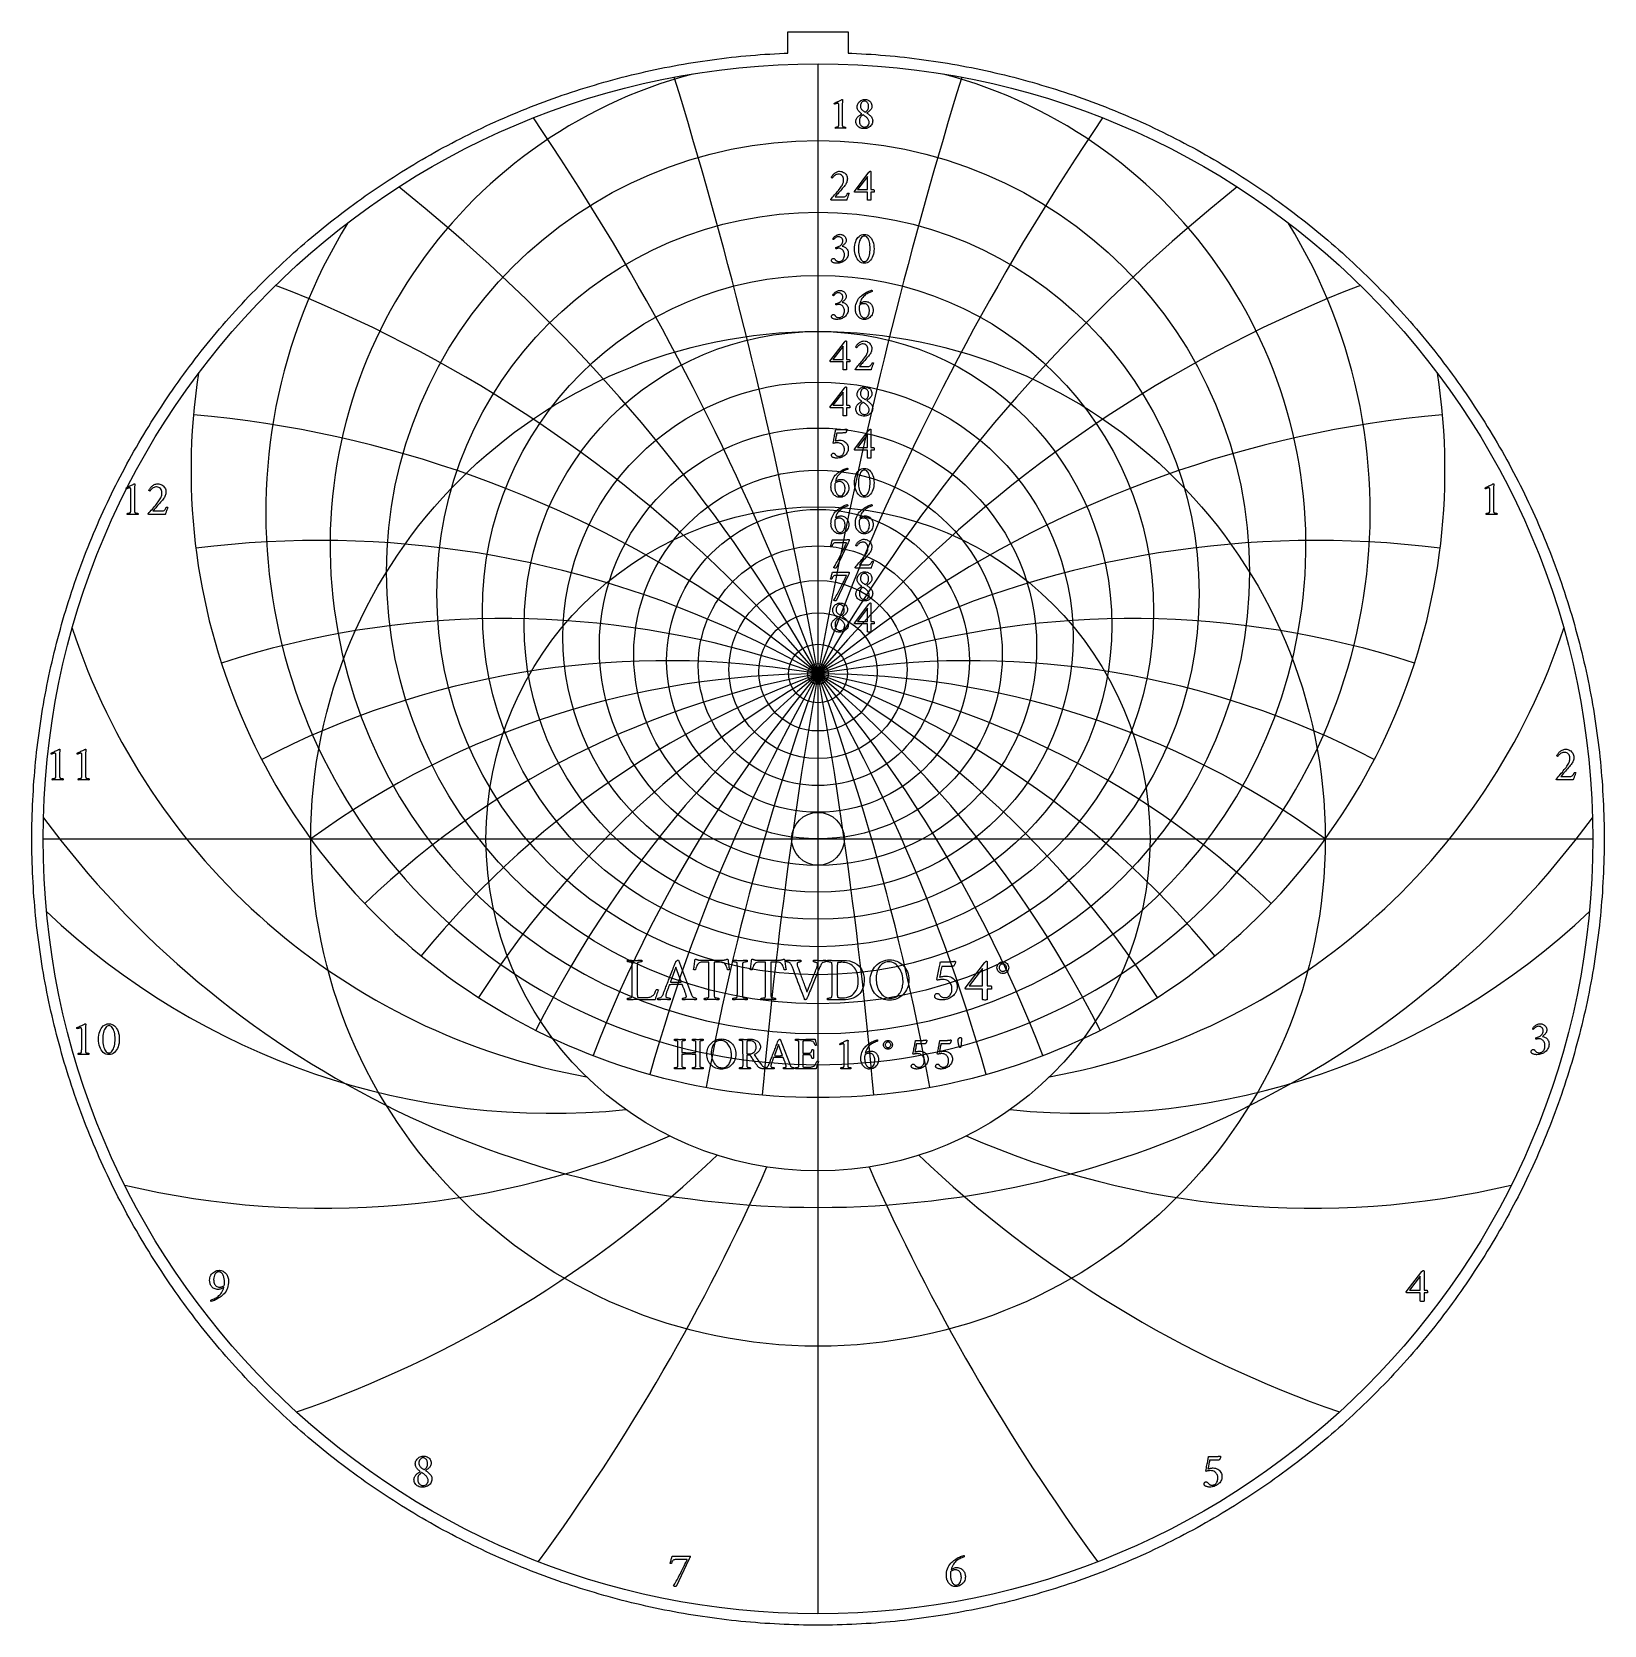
# Model space of a CAD drawing. Header units: millimetres. Extents: x -71 to 71, y -71 to 73.
import ezdxf

# ---------------------------------------------------------------- set-up
doc = ezdxf.new("R2010")
doc.units = ezdxf.units.MM
for name, color, linetype in [('CUT_INNER', 6, 'Continuous'), ('CUT_OUTER', 1, 'Continuous'), ('ENGRAVE', 7, 'Continuous'), ('ENGRAVE_FINE', 8, 'Continuous'), ('TEXT', 5, 'Continuous')]:
    doc.layers.add(name, color=color, linetype=linetype)

msp = doc.modelspace()

# ---------------------------------------------------------------- linework, layer by layer
at = {"layer": 'CUT_INNER'}
msp.add_circle((0, 0), 2.39, dxfattribs=at)
at = {"layer": 'CUT_OUTER'}
msp.add_lwpolyline([(71.2187, -0.437), (71.2146, -0.874), (71.2079, -1.3109), (71.1985, -1.7478), (71.1865, -2.1847), (71.1717, -2.6214), (71.1543, -3.0581), (71.1342, -3.4946), (71.1114, -3.931), (71.086, -4.3673), (71.0578, -4.8034), (71.027, -5.2393), (70.9935, -5.675), (70.9574, -6.1105), (70.9186, -6.5458), (70.8771, -6.9808), (70.8329, -7.4155), (70.7861, -7.85), (70.7366, -8.2842), (70.6844, -8.7181), (70.6296, -9.1516), (70.5721, -9.5848), (70.5119, -10.0177), (70.4492, -10.4501), (70.3837, -10.8822), (70.3156, -11.3139), (70.2449, -11.7451), (70.1715, -12.1759), (70.0954, -12.6062), (70.0168, -13.0361), (69.9355, -13.4655), (69.8515, -13.8943), (69.765, -14.3227), (69.6758, -14.7505), (69.5839, -15.1777), (69.4895, -15.6044), (69.3925, -16.0305), (69.2928, -16.456), (69.1905, -16.8808), (69.0856, -17.305), (68.9781, -17.7286), (68.8681, -18.1515), (68.7554, -18.5738), (68.6401, -18.9953), (68.5223, -19.4161), (68.4019, -19.8362), (68.2789, -20.2555), (68.1533, -20.6741), (68.0252, -21.0919), (67.8945, -21.5089), (67.7612, -21.9251), (67.6254, -22.3404), (67.487, -22.7549), (67.3462, -23.1686), (67.2027, -23.5814), (67.0568, -23.9933), (66.9083, -24.4043), (66.7573, -24.8144), (66.6038, -25.2235), (66.4477, -25.6317), (66.2892, -26.039), (66.1282, -26.4452), (65.9647, -26.8505), (65.7987, -27.2547), (65.6302, -27.6579), (65.4593, -28.0601), (65.2859, -28.4612), (65.11, -28.8613), (64.9317, -29.2603), (64.7509, -29.6581), (64.5677, -30.0549), (64.3821, -30.4505), (64.1941, -30.8449), (64.0036, -31.2382), (63.8107, -31.6304), (63.6154, -32.0213), (63.4178, -32.4111), (63.2177, -32.7996), (63.0152, -33.1868), (62.8104, -33.5729), (62.6033, -33.9576), (62.3937, -34.3411), (62.1818, -34.7233), (61.9676, -35.1042), (61.751, -35.4838), (61.5321, -35.862), (61.3109, -36.2389), (61.0874, -36.6144), (60.8616, -36.9885), (60.6335, -37.3613), (60.4031, -37.7326), (60.1705, -38.1025), (59.9355, -38.471), (59.6984, -38.838), (59.4589, -39.2036), (59.2173, -39.5677), (58.9734, -39.9303), (58.7273, -40.2914), (58.4789, -40.651), (58.2284, -41.0091), (57.9757, -41.3656), (57.7208, -41.7205), (57.4637, -42.0739), (57.2044, -42.4257), (56.943, -42.7759), (56.6795, -43.1245), (56.4138, -43.4715), (56.146, -43.8168), (55.8761, -44.1605), (55.6041, -44.5025), (55.33, -44.8428), (55.0538, -45.1815), (54.7755, -45.5184), (54.4952, -45.8537), (54.2128, -46.1872), (53.9284, -46.519), (53.642, -46.849), (53.3535, -47.1773), (53.063, -47.5037), (52.7705, -47.8284), (52.4761, -48.1513), (52.1796, -48.4724), (51.8812, -48.7917), (51.5809, -49.1091), (51.2786, -49.4246), (50.9743, -49.7384), (50.6682, -50.0502), (50.3601, -50.3601), (50.0502, -50.6682), (49.7384, -50.9743), (49.4246, -51.2786), (49.1091, -51.5809), (48.7917, -51.8812), (48.4724, -52.1796), (48.1513, -52.4761), (47.8284, -52.7705), (47.5037, -53.063), (47.1773, -53.3535), (46.849, -53.642), (46.519, -53.9284), (46.1872, -54.2128), (45.8537, -54.4952), (45.5184, -54.7755), (45.1815, -55.0538), (44.8428, -55.33), (44.5025, -55.6041), (44.1605, -55.8761), (43.8168, -56.146), (43.4715, -56.4138), (43.1245, -56.6795), (42.7759, -56.943), (42.4257, -57.2044), (42.0739, -57.4637), (41.7205, -57.7208), (41.3656, -57.9757), (41.0091, -58.2284), (40.651, -58.4789), (40.2914, -58.7273), (39.9303, -58.9734), (39.5677, -59.2173), (39.2036, -59.4589), (38.838, -59.6984), (38.471, -59.9355), (38.1025, -60.1705), (37.7326, -60.4031), (37.3613, -60.6335), (36.9885, -60.8616), (36.6144, -61.0874), (36.2389, -61.3109), (35.862, -61.5321), (35.4838, -61.751), (35.1042, -61.9676), (34.7233, -62.1818), (34.3411, -62.3937), (33.9576, -62.6033), (33.5729, -62.8104), (33.1868, -63.0152), (32.7996, -63.2177), (32.4111, -63.4178), (32.0213, -63.6154), (31.6304, -63.8107), (31.2382, -64.0036), (30.8449, -64.1941), (30.4505, -64.3821), (30.0549, -64.5677), (29.6581, -64.7509), (29.2603, -64.9317), (28.8613, -65.11), (28.4612, -65.2859), (28.0601, -65.4593), (27.6579, -65.6302), (27.2547, -65.7987), (26.8505, -65.9647), (26.4452, -66.1282), (26.039, -66.2892), (25.6317, -66.4477), (25.2235, -66.6038), (24.8144, -66.7573), (24.4043, -66.9083), (23.9933, -67.0568), (23.5814, -67.2027), (23.1686, -67.3462), (22.7549, -67.487), (22.3404, -67.6254), (21.9251, -67.7612), (21.5089, -67.8945), (21.0919, -68.0252), (20.6741, -68.1533), (20.2555, -68.2789), (19.8362, -68.4019), (19.4161, -68.5223), (18.9953, -68.6401), (18.5738, -68.7554), (18.1515, -68.8681), (17.7286, -68.9781), (17.305, -69.0856), (16.8808, -69.1905), (16.456, -69.2928), (16.0305, -69.3925), (15.6044, -69.4895), (15.1777, -69.5839), (14.7505, -69.6758), (14.3227, -69.765), (13.8943, -69.8515), (13.4655, -69.9355), (13.0361, -70.0168), (12.6062, -70.0954), (12.1759, -70.1715), (11.7451, -70.2449), (11.3139, -70.3156), (10.8822, -70.3837), (10.4501, -70.4492), (10.0177, -70.5119), (9.5848, -70.5721), (9.1516, -70.6296), (8.7181, -70.6844), (8.2842, -70.7366), (7.85, -70.7861), (7.4155, -70.8329), (6.9808, -70.8771), (6.5458, -70.9186), (6.1105, -70.9574), (5.675, -70.9935), (5.2393, -71.027), (4.8034, -71.0578), (4.3673, -71.086), (3.931, -71.1114), (3.4946, -71.1342), (3.0581, -71.1543), (2.6214, -71.1717), (2.1847, -71.1865), (1.7478, -71.1985), (1.3109, -71.2079), (0.874, -71.2146), (0.437, -71.2187), (0, -71.22), (-0.437, -71.2187), (-0.874, -71.2146), (-1.3109, -71.2079), (-1.7478, -71.1985), (-2.1847, -71.1865), (-2.6214, -71.1717), (-3.0581, -71.1543), (-3.4946, -71.1342), (-3.931, -71.1114), (-4.3673, -71.086), (-4.8034, -71.0578), (-5.2393, -71.027), (-5.675, -70.9935), (-6.1105, -70.9574), (-6.5458, -70.9186), (-6.9808, -70.8771), (-7.4155, -70.8329), (-7.85, -70.7861), (-8.2842, -70.7366), (-8.7181, -70.6844), (-9.1516, -70.6296), (-9.5848, -70.5721), (-10.0177, -70.5119), (-10.4501, -70.4492), (-10.8822, -70.3837), (-11.3139, -70.3156), (-11.7451, -70.2449), (-12.1759, -70.1715), (-12.6062, -70.0954), (-13.0361, -70.0168), (-13.4655, -69.9355), (-13.8943, -69.8515), (-14.3227, -69.765), (-14.7505, -69.6758), (-15.1777, -69.5839), (-15.6044, -69.4895), (-16.0305, -69.3925), (-16.456, -69.2928), (-16.8808, -69.1905), (-17.305, -69.0856), (-17.7286, -68.9781), (-18.1515, -68.8681), (-18.5738, -68.7554), (-18.9953, -68.6401), (-19.4161, -68.5223), (-19.8362, -68.4019), (-20.2555, -68.2789), (-20.6741, -68.1533), (-21.0919, -68.0252), (-21.5089, -67.8945), (-21.9251, -67.7612), (-22.3404, -67.6254), (-22.7549, -67.487), (-23.1686, -67.3462), (-23.5814, -67.2027), (-23.9933, -67.0568), (-24.4043, -66.9083), (-24.8144, -66.7573), (-25.2235, -66.6038), (-25.6317, -66.4477), (-26.039, -66.2892), (-26.4452, -66.1282), (-26.8505, -65.9647), (-27.2547, -65.7987), (-27.6579, -65.6302), (-28.0601, -65.4593), (-28.4612, -65.2859), (-28.8613, -65.11), (-29.2603, -64.9317), (-29.6581, -64.7509), (-30.0549, -64.5677), (-30.4505, -64.3821), (-30.8449, -64.1941), (-31.2382, -64.0036), (-31.6304, -63.8107), (-32.0213, -63.6154), (-32.4111, -63.4178), (-32.7996, -63.2177), (-33.1868, -63.0152), (-33.5729, -62.8104), (-33.9576, -62.6033), (-34.3411, -62.3937), (-34.7233, -62.1818), (-35.1042, -61.9676), (-35.4838, -61.751), (-35.862, -61.5321), (-36.2389, -61.3109), (-36.6144, -61.0874), (-36.9885, -60.8616), (-37.3613, -60.6335), (-37.7326, -60.4031), (-38.1025, -60.1705), (-38.471, -59.9355), (-38.838, -59.6984), (-39.2036, -59.4589), (-39.5677, -59.2173), (-39.9303, -58.9734), (-40.2914, -58.7273), (-40.651, -58.4789), (-41.0091, -58.2284), (-41.3656, -57.9757), (-41.7205, -57.7208), (-42.0739, -57.4637), (-42.4257, -57.2044), (-42.7759, -56.943), (-43.1245, -56.6795), (-43.4715, -56.4138), (-43.8168, -56.146), (-44.1605, -55.8761), (-44.5025, -55.6041), (-44.8428, -55.33), (-45.1815, -55.0538), (-45.5184, -54.7755), (-45.8537, -54.4952), (-46.1872, -54.2128), (-46.519, -53.9284), (-46.849, -53.642), (-47.1773, -53.3535), (-47.5037, -53.063), (-47.8284, -52.7705), (-48.1513, -52.4761), (-48.4724, -52.1796), (-48.7917, -51.8812), (-49.1091, -51.5809), (-49.4246, -51.2786), (-49.7384, -50.9743), (-50.0502, -50.6682), (-50.3601, -50.3601), (-50.6682, -50.0502), (-50.9743, -49.7384), (-51.2786, -49.4246), (-51.5809, -49.1091), (-51.8812, -48.7917), (-52.1796, -48.4724), (-52.4761, -48.1513), (-52.7705, -47.8284), (-53.063, -47.5037), (-53.3535, -47.1773), (-53.642, -46.849), (-53.9284, -46.519), (-54.2128, -46.1872), (-54.4952, -45.8537), (-54.7755, -45.5184), (-55.0538, -45.1815), (-55.33, -44.8428), (-55.6041, -44.5025), (-55.8761, -44.1605), (-56.146, -43.8168), (-56.4138, -43.4715), (-56.6795, -43.1245), (-56.943, -42.7759), (-57.2044, -42.4257), (-57.4637, -42.0739), (-57.7208, -41.7205), (-57.9757, -41.3656), (-58.2284, -41.0091), (-58.4789, -40.651), (-58.7273, -40.2914), (-58.9734, -39.9303), (-59.2173, -39.5677), (-59.4589, -39.2036), (-59.6984, -38.838), (-59.9355, -38.471), (-60.1705, -38.1025), (-60.4031, -37.7326), (-60.6335, -37.3613), (-60.8616, -36.9885), (-61.0874, -36.6144), (-61.3109, -36.2389), (-61.5321, -35.862), (-61.751, -35.4838), (-61.9676, -35.1042), (-62.1818, -34.7233), (-62.3937, -34.3411), (-62.6033, -33.9576), (-62.8104, -33.5729), (-63.0152, -33.1868), (-63.2177, -32.7996), (-63.4178, -32.4111), (-63.6154, -32.0213), (-63.8107, -31.6304), (-64.0036, -31.2382), (-64.1941, -30.8449), (-64.3821, -30.4505), (-64.5677, -30.0549), (-64.7509, -29.6581), (-64.9317, -29.2603), (-65.11, -28.8613), (-65.2859, -28.4612), (-65.4593, -28.0601), (-65.6302, -27.6579), (-65.7987, -27.2547), (-65.9647, -26.8505), (-66.1282, -26.4452), (-66.2892, -26.039), (-66.4477, -25.6317), (-66.6038, -25.2235), (-66.7573, -24.8144), (-66.9083, -24.4043), (-67.0568, -23.9933), (-67.2027, -23.5814), (-67.3462, -23.1686), (-67.487, -22.7549), (-67.6254, -22.3404), (-67.7612, -21.9251), (-67.8945, -21.5089), (-68.0252, -21.0919), (-68.1533, -20.6741), (-68.2789, -20.2555), (-68.4019, -19.8362), (-68.5223, -19.4161), (-68.6401, -18.9953), (-68.7554, -18.5738), (-68.8681, -18.1515), (-68.9781, -17.7286), (-69.0856, -17.305), (-69.1905, -16.8808), (-69.2928, -16.456), (-69.3925, -16.0305), (-69.4895, -15.6044), (-69.5839, -15.1777), (-69.6758, -14.7505), (-69.765, -14.3227), (-69.8515, -13.8943), (-69.9355, -13.4655), (-70.0168, -13.0361), (-70.0954, -12.6062), (-70.1715, -12.1759), (-70.2449, -11.7451), (-70.3156, -11.3139), (-70.3837, -10.8822), (-70.4492, -10.4501), (-70.5119, -10.0177), (-70.5721, -9.5848), (-70.6296, -9.1516), (-70.6844, -8.7181), (-70.7366, -8.2842), (-70.7861, -7.85), (-70.8329, -7.4155), (-70.8771, -6.9808), (-70.9186, -6.5458), (-70.9574, -6.1105), (-70.9935, -5.675), (-71.027, -5.2393), (-71.0578, -4.8034), (-71.086, -4.3673), (-71.1114, -3.931), (-71.1342, -3.4946), (-71.1543, -3.0581), (-71.1717, -2.6214), (-71.1865, -2.1847), (-71.1985, -1.7478), (-71.2079, -1.3109), (-71.2146, -0.874), (-71.2187, -0.437), (-71.22, 0), (-71.2187, 0.437), (-71.2146, 0.874), (-71.2079, 1.3109), (-71.1985, 1.7478), (-71.1865, 2.1847), (-71.1717, 2.6214), (-71.1543, 3.0581), (-71.1342, 3.4946), (-71.1114, 3.931), (-71.086, 4.3673), (-71.0578, 4.8034), (-71.027, 5.2393), (-70.9935, 5.675), (-70.9574, 6.1105), (-70.9186, 6.5458), (-70.8771, 6.9808), (-70.8329, 7.4155), (-70.7861, 7.85), (-70.7366, 8.2842), (-70.6844, 8.7181), (-70.6296, 9.1516), (-70.5721, 9.5848), (-70.5119, 10.0177), (-70.4492, 10.4501), (-70.3837, 10.8822), (-70.3156, 11.3139), (-70.2449, 11.7451), (-70.1715, 12.1759), (-70.0954, 12.6062), (-70.0168, 13.0361), (-69.9355, 13.4655), (-69.8515, 13.8943), (-69.765, 14.3227), (-69.6758, 14.7505), (-69.5839, 15.1777), (-69.4895, 15.6044), (-69.3925, 16.0305), (-69.2928, 16.456), (-69.1905, 16.8808), (-69.0856, 17.305), (-68.9781, 17.7286), (-68.8681, 18.1515), (-68.7554, 18.5738), (-68.6401, 18.9953), (-68.5223, 19.4161), (-68.4019, 19.8362), (-68.2789, 20.2555), (-68.1533, 20.6741), (-68.0252, 21.0919), (-67.8945, 21.5089), (-67.7612, 21.9251), (-67.6254, 22.3404), (-67.487, 22.7549), (-67.3462, 23.1686), (-67.2027, 23.5814), (-67.0568, 23.9933), (-66.9083, 24.4043), (-66.7573, 24.8144), (-66.6038, 25.2235), (-66.4477, 25.6317), (-66.2892, 26.039), (-66.1282, 26.4452), (-65.9647, 26.8505), (-65.7987, 27.2547), (-65.6302, 27.6579), (-65.4593, 28.0601), (-65.2859, 28.4612), (-65.11, 28.8613), (-64.9317, 29.2603), (-64.7509, 29.6581), (-64.5677, 30.0549), (-64.3821, 30.4505), (-64.1941, 30.8449), (-64.0036, 31.2382), (-63.8107, 31.6304), (-63.6154, 32.0213), (-63.4178, 32.4111), (-63.2177, 32.7996), (-63.0152, 33.1868), (-62.8104, 33.5729), (-62.6033, 33.9576), (-62.3937, 34.3411), (-62.1818, 34.7233), (-61.9676, 35.1042), (-61.751, 35.4838), (-61.5321, 35.862), (-61.3109, 36.2389), (-61.0874, 36.6144), (-60.8616, 36.9885), (-60.6335, 37.3613), (-60.4031, 37.7326), (-60.1705, 38.1025), (-59.9355, 38.471), (-59.6984, 38.838), (-59.4589, 39.2036), (-59.2173, 39.5677), (-58.9734, 39.9303), (-58.7273, 40.2914), (-58.4789, 40.651), (-58.2284, 41.0091), (-57.9757, 41.3656), (-57.7208, 41.7205), (-57.4637, 42.0739), (-57.2044, 42.4257), (-56.943, 42.7759), (-56.6795, 43.1245), (-56.4138, 43.4715), (-56.146, 43.8168), (-55.8761, 44.1605), (-55.6041, 44.5025), (-55.33, 44.8428), (-55.0538, 45.1815), (-54.7755, 45.5184), (-54.4952, 45.8537), (-54.2128, 46.1872), (-53.9284, 46.519), (-53.642, 46.849), (-53.3535, 47.1773), (-53.063, 47.5037), (-52.7705, 47.8284), (-52.4761, 48.1513), (-52.1796, 48.4724), (-51.8812, 48.7917), (-51.5809, 49.1091), (-51.2786, 49.4246), (-50.9743, 49.7384), (-50.6682, 50.0502), (-50.3601, 50.3601), (-50.0502, 50.6682), (-49.7384, 50.9743), (-49.4246, 51.2786), (-49.1091, 51.5809), (-48.7917, 51.8812), (-48.4724, 52.1796), (-48.1513, 52.4761), (-47.8284, 52.7705), (-47.5037, 53.063), (-47.1773, 53.3535), (-46.849, 53.642), (-46.519, 53.9284), (-46.1872, 54.2128), (-45.8537, 54.4952), (-45.5184, 54.7755), (-45.1815, 55.0538), (-44.8428, 55.33), (-44.5025, 55.6041), (-44.1605, 55.8761), (-43.8168, 56.146), (-43.4715, 56.4138), (-43.1245, 56.6795), (-42.7759, 56.943), (-42.4257, 57.2044), (-42.0739, 57.4637), (-41.7205, 57.7208), (-41.3656, 57.9757), (-41.0091, 58.2284), (-40.651, 58.4789), (-40.2914, 58.7273), (-39.9303, 58.9734), (-39.5677, 59.2173), (-39.2036, 59.4589), (-38.838, 59.6984), (-38.471, 59.9355), (-38.1025, 60.1705), (-37.7326, 60.4031), (-37.3613, 60.6335), (-36.9885, 60.8616), (-36.6144, 61.0874), (-36.2389, 61.3109), (-35.862, 61.5321), (-35.4838, 61.751), (-35.1042, 61.9676), (-34.7233, 62.1818), (-34.3411, 62.3937), (-33.9576, 62.6033), (-33.5729, 62.8104), (-33.1868, 63.0152), (-32.7996, 63.2177), (-32.4111, 63.4178), (-32.0213, 63.6154), (-31.6304, 63.8107), (-31.2382, 64.0036), (-30.8449, 64.1941), (-30.4505, 64.3821), (-30.0549, 64.5677), (-29.6581, 64.7509), (-29.2603, 64.9317), (-28.8613, 65.11), (-28.4612, 65.2859), (-28.0601, 65.4593), (-27.6579, 65.6302), (-27.2547, 65.7987), (-26.8505, 65.9647), (-26.4452, 66.1282), (-26.039, 66.2892), (-25.6317, 66.4477), (-25.2235, 66.6038), (-24.8144, 66.7573), (-24.4043, 66.9083), (-23.9933, 67.0568), (-23.5814, 67.2027), (-23.1686, 67.3462), (-22.7549, 67.487), (-22.3404, 67.6254), (-21.9251, 67.7612), (-21.5089, 67.8945), (-21.0919, 68.0252), (-20.6741, 68.1533), (-20.2555, 68.2789), (-19.8362, 68.4019), (-19.4161, 68.5223), (-18.9953, 68.6401), (-18.5738, 68.7554), (-18.1515, 68.8681), (-17.7286, 68.9781), (-17.305, 69.0856), (-16.8808, 69.1905), (-16.456, 69.2928), (-16.0305, 69.3925), (-15.6044, 69.4895), (-15.1777, 69.5839), (-14.7505, 69.6758), (-14.3227, 69.765), (-13.8943, 69.8515), (-13.4655, 69.9355), (-13.0361, 70.0168), (-12.6062, 70.0954), (-12.1759, 70.1715), (-11.7451, 70.2449), (-11.3139, 70.3156), (-10.8822, 70.3837), (-10.4501, 70.4492), (-10.0177, 70.5119), (-9.5848, 70.5721), (-9.1516, 70.6296), (-8.7181, 70.6844), (-8.2842, 70.7366), (-7.85, 70.7861), (-7.4155, 70.8329), (-6.9808, 70.8771), (-6.5458, 70.9186), (-6.1105, 70.9574), (-5.675, 70.9935), (-5.2393, 71.027), (-4.8034, 71.0578), (-4.3673, 71.086), (-3.931, 71.1114), (-3.4946, 71.1342), (-3.0581, 71.1543), (-2.73, 71.1674), (-2.73, 73.092), (2.73, 73.092), (2.73, 71.1674), (3.0581, 71.1543), (3.4946, 71.1342), (3.931, 71.1114), (4.3673, 71.086), (4.8034, 71.0578), (5.2393, 71.027), (5.675, 70.9935), (6.1105, 70.9574), (6.5458, 70.9186), (6.9808, 70.8771), (7.4155, 70.8329), (7.85, 70.7861), (8.2842, 70.7366), (8.7181, 70.6844), (9.1516, 70.6296), (9.5848, 70.5721), (10.0177, 70.5119), (10.4501, 70.4492), (10.8822, 70.3837), (11.3139, 70.3156), (11.7451, 70.2449), (12.1759, 70.1715), (12.6062, 70.0954), (13.0361, 70.0168), (13.4655, 69.9355), (13.8943, 69.8515), (14.3227, 69.765), (14.7505, 69.6758), (15.1777, 69.5839), (15.6044, 69.4895), (16.0305, 69.3925), (16.456, 69.2928), (16.8808, 69.1905), (17.305, 69.0856), (17.7286, 68.9781), (18.1515, 68.8681), (18.5738, 68.7554), (18.9953, 68.6401), (19.4161, 68.5223), (19.8362, 68.4019), (20.2555, 68.2789), (20.6741, 68.1533), (21.0919, 68.0252), (21.5089, 67.8945), (21.9251, 67.7612), (22.3404, 67.6254), (22.7549, 67.487), (23.1686, 67.3462), (23.5814, 67.2027), (23.9933, 67.0568), (24.4043, 66.9083), (24.8144, 66.7573), (25.2235, 66.6038), (25.6317, 66.4477), (26.039, 66.2892), (26.4452, 66.1282), (26.8505, 65.9647), (27.2547, 65.7987), (27.6579, 65.6302), (28.0601, 65.4593), (28.4612, 65.2859), (28.8613, 65.11), (29.2603, 64.9317), (29.6581, 64.7509), (30.0549, 64.5677), (30.4505, 64.3821), (30.8449, 64.1941), (31.2382, 64.0036), (31.6304, 63.8107), (32.0213, 63.6154), (32.4111, 63.4178), (32.7996, 63.2177), (33.1868, 63.0152), (33.5729, 62.8104), (33.9576, 62.6033), (34.3411, 62.3937), (34.7233, 62.1818), (35.1042, 61.9676), (35.4838, 61.751), (35.862, 61.5321), (36.2389, 61.3109), (36.6144, 61.0874), (36.9885, 60.8616), (37.3613, 60.6335), (37.7326, 60.4031), (38.1025, 60.1705), (38.471, 59.9355), (38.838, 59.6984), (39.2036, 59.4589), (39.5677, 59.2173), (39.9303, 58.9734), (40.2914, 58.7273), (40.651, 58.4789), (41.0091, 58.2284), (41.3656, 57.9757), (41.7205, 57.7208), (42.0739, 57.4637), (42.4257, 57.2044), (42.7759, 56.943), (43.1245, 56.6795), (43.4715, 56.4138), (43.8168, 56.146), (44.1605, 55.8761), (44.5025, 55.6041), (44.8428, 55.33), (45.1815, 55.0538), (45.5184, 54.7755), (45.8537, 54.4952), (46.1872, 54.2128), (46.519, 53.9284), (46.849, 53.642), (47.1773, 53.3535), (47.5037, 53.063), (47.8284, 52.7705), (48.1513, 52.4761), (48.4724, 52.1796), (48.7917, 51.8812), (49.1091, 51.5809), (49.4246, 51.2786), (49.7384, 50.9743), (50.0502, 50.6682), (50.3601, 50.3601), (50.6682, 50.0502), (50.9743, 49.7384), (51.2786, 49.4246), (51.5809, 49.1091), (51.8812, 48.7917), (52.1796, 48.4724), (52.4761, 48.1513), (52.7705, 47.8284), (53.063, 47.5037), (53.3535, 47.1773), (53.642, 46.849), (53.9284, 46.519), (54.2128, 46.1872), (54.4952, 45.8537), (54.7755, 45.5184), (55.0538, 45.1815), (55.33, 44.8428), (55.6041, 44.5025), (55.8761, 44.1605), (56.146, 43.8168), (56.4138, 43.4715), (56.6795, 43.1245), (56.943, 42.7759), (57.2044, 42.4257), (57.4637, 42.0739), (57.7208, 41.7205), (57.9757, 41.3656), (58.2284, 41.0091), (58.4789, 40.651), (58.7273, 40.2914), (58.9734, 39.9303), (59.2173, 39.5677), (59.4589, 39.2036), (59.6984, 38.838), (59.9355, 38.471), (60.1705, 38.1025), (60.4031, 37.7326), (60.6335, 37.3613), (60.8616, 36.9885), (61.0874, 36.6144), (61.3109, 36.2389), (61.5321, 35.862), (61.751, 35.4838), (61.9676, 35.1042), (62.1818, 34.7233), (62.3937, 34.3411), (62.6033, 33.9576), (62.8104, 33.5729), (63.0152, 33.1868), (63.2177, 32.7996), (63.4178, 32.4111), (63.6154, 32.0213), (63.8107, 31.6304), (64.0036, 31.2382), (64.1941, 30.8449), (64.3821, 30.4505), (64.5677, 30.0549), (64.7509, 29.6581), (64.9317, 29.2603), (65.11, 28.8613), (65.2859, 28.4612), (65.4593, 28.0601), (65.6302, 27.6579), (65.7987, 27.2547), (65.9647, 26.8505), (66.1282, 26.4452), (66.2892, 26.039), (66.4477, 25.6317), (66.6038, 25.2235), (66.7573, 24.8144), (66.9083, 24.4043), (67.0568, 23.9933), (67.2027, 23.5814), (67.3462, 23.1686), (67.487, 22.7549), (67.6254, 22.3404), (67.7612, 21.9251), (67.8945, 21.5089), (68.0252, 21.0919), (68.1533, 20.6741), (68.2789, 20.2555), (68.4019, 19.8362), (68.5223, 19.4161), (68.6401, 18.9953), (68.7554, 18.5738), (68.8681, 18.1515), (68.9781, 17.7286), (69.0856, 17.305), (69.1905, 16.8808), (69.2928, 16.456), (69.3925, 16.0305), (69.4895, 15.6044), (69.5839, 15.1777), (69.6758, 14.7505), (69.765, 14.3227), (69.8515, 13.8943), (69.9355, 13.4655), (70.0168, 13.0361), (70.0954, 12.6062), (70.1715, 12.1759), (70.2449, 11.7451), (70.3156, 11.3139), (70.3837, 10.8822), (70.4492, 10.4501), (70.5119, 10.0177), (70.5721, 9.5848), (70.6296, 9.1516), (70.6844, 8.7181), (70.7366, 8.2842), (70.7861, 7.85), (70.8329, 7.4155), (70.8771, 6.9808), (70.9186, 6.5458), (70.9574, 6.1105), (70.9935, 5.675), (71.027, 5.2393), (71.0578, 4.8034), (71.086, 4.3673), (71.1114, 3.931), (71.1342, 3.4946), (71.1543, 3.0581), (71.1717, 2.6214), (71.1865, 2.1847), (71.1985, 1.7478), (71.2079, 1.3109), (71.2146, 0.874), (71.2187, 0.437), (71.22, 0)], close=True, dxfattribs=at)
at = {"layer": 'ENGRAVE'}
for points in [[(0, -70.2), (0, 70.2)], [(-70.2, 0), (70.2, 0)], [(0, -70.2), (0, -30.0798)]]:
    msp.add_lwpolyline(points, dxfattribs=at)
for centre, radius in [((0, 0), 70.2), ((0, 24.1585), 39.0893), ((0, 22.2167), 34.5295), ((0, 20.6338), 30.4012), ((0, 0), 45.9522), ((0, 19.337), 26.6151), ((0, 18.2729), 23.1026), ((0, 17.4015), 19.8098), ((0, 16.6931), 16.6931), ((0, 0), 30.0798), ((0, 16.125), 13.7167), ((0, 15.6801), 10.8504), ((0, 15.346), 8.0678), ((0, 15.1133), 5.3459), ((0, 14.9761), 2.6633), ((0, 14.9308), 0.936)]:
    msp.add_circle(centre, radius, dxfattribs=at)
for centre, radius, start, end in [((0, 26.5604), 44.1998, 104.901129, 75.098871), ((0, 29.5661), 50.0254, 148.369607, 31.630393), ((0, 33.3862), 56.8, 171.093987, 8.906013), ((-10.1469, 37.8687), 60.4036, 198.1173, 259.6686), ((10.1469, 37.8687), 60.4036, 280.3314, 341.8827), ((0, -63.2477), 78.1785, 54, 126), ((0, -63.2477), 78.1785, 54, 126), ((-24.0756, 41.7002), 66.5593, 226.501403, 275.742444), ((24.0756, 41.7002), 66.5593, 264.257556, 313.498597), ((-44.7844, 44.7844), 78.2488, 256.684972, 293.615752), ((44.7844, 44.7844), 78.2488, 246.384248, 283.315028), ((-81.4827, 47.0441), 104.71, 289.079715, 313.700235), ((81.4827, 47.0441), 104.71, 226.299765, 250.920285), ((-180.7165, 48.4228), 192.6521, 323.759297, 336.069558), ((180.7165, 48.4228), 192.6521, 203.930442, 216.240703)]:
    msp.add_arc(centre, radius, start, end, dxfattribs=at)
at = {"layer": 'ENGRAVE_FINE'}
for centre, radius, start, end in [((-443.3724, -63.2477), 450.2121, 5.104849, 17.080014), ((-443.3724, -63.2477), 450.2121, 5.104849, 17.080014), ((443.3724, -63.2477), 450.2121, 162.919986, 174.895151), ((443.3724, -63.2477), 450.2121, 162.919986, 174.895151), ((-214.7937, -63.2477), 228.5787, 10.267692, 34.218624), ((-214.7937, -63.2477), 228.5787, 10.267692, 34.218624), ((214.7937, -63.2477), 228.5787, 145.781376, 169.732308), ((214.7937, -63.2477), 228.5787, 145.781376, 169.732308), ((-135.4092, -63.2477), 156.357, 15.548702, 51.45419), ((-135.4092, -63.2477), 156.357, 15.548702, 51.45419), ((135.4092, -63.2477), 156.357, 128.54581, 164.451298), ((135.4092, -63.2477), 156.357, 128.54581, 164.451298), ((-93.1695, -63.2477), 121.6242, 21.012524, 68.778271), ((-93.1695, -63.2477), 121.6242, 21.012524, 68.778271), ((93.1695, -63.2477), 121.6242, 111.221729, 158.987476), ((93.1695, -63.2477), 121.6242, 111.221729, 158.987476), ((-65.5996, -63.2477), 102.0548, 26.730809, 84.928272), ((-65.5996, -63.2477), 102.0548, 26.730809, 84.928272), ((65.5996, -63.2477), 102.0548, 95.071728, 153.269191), ((65.5996, -63.2477), 102.0548, 95.071728, 153.269191), ((-45.1364, -63.2477), 90.2728, 32.785093, 97.141651), ((-45.1364, -63.2477), 90.2728, 32.785093, 97.141651), ((45.1364, -63.2477), 90.2728, 82.858349, 147.214907), ((45.1364, -63.2477), 90.2728, 82.858349, 147.214907), ((-28.4547, -63.2477), 83.1958, 39.270113, 107.914903), ((-28.4547, -63.2477), 83.1958, 39.270113, 107.914903), ((28.4547, -63.2477), 83.1958, 72.085097, 140.729887), ((28.4547, -63.2477), 83.1958, 72.085097, 140.729887), ((-13.785, -63.2477), 79.3845, 46.297545, 117.465342), ((-13.785, -63.2477), 79.3845, 46.297545, 117.465342), ((13.785, -63.2477), 79.3845, 62.534658, 133.702455), ((13.785, -63.2477), 79.3845, 62.534658, 133.702455), ((0, 54.02), 87.4062, 216.596965, 323.403035)]:
    msp.add_arc(centre, radius, start, end, dxfattribs=at)
at = {"layer": 'TEXT'}
for points in [[(1.8807, 64.8323), (1.8807, 66.4722), (1.8795, 66.5124), (1.876, 66.5459), (1.8702, 66.5726), (1.862, 66.5926), (1.851, 66.6071), (1.8366, 66.6175), (1.8188, 66.6237), (1.7976, 66.6258), (1.7717, 66.6238), (1.7395, 66.618), (1.7011, 66.6083), (1.6565, 66.5946), (1.6116, 66.5797), (1.5724, 66.5661), (1.539, 66.5538), (1.5112, 66.5427), (1.4948, 66.5581), (1.4832, 66.5749), (1.4762, 66.5933), (1.4738, 66.6133), (1.4738, 66.6136), (1.4738, 66.6144), (1.4738, 66.6157), (1.4738, 66.6175), (1.4743, 66.625), (1.4759, 66.631), (1.4785, 66.6354), (1.4821, 66.6382), (1.5648, 66.6757), (1.6466, 66.7135), (1.7277, 66.7515), (1.808, 66.7898), (1.8846, 66.8265), (1.9544, 66.8598), (2.0174, 66.8898), (2.0737, 66.9164), (2.1203, 66.9382), (2.1542, 66.9538), (2.1753, 66.9631), (2.1837, 66.9662), (2.1921, 66.9662), (2.2017, 66.9646), (2.2097, 66.96), (2.2162, 66.9522), (2.2211, 66.9413), (2.225, 66.9294), (2.2284, 66.9185), (2.2312, 66.9086), (2.2336, 66.8998), (2.2325, 66.8934), (2.2294, 66.8744), (2.2242, 66.8426), (2.217, 66.7981), (2.2097, 66.7419), (2.2045, 66.6751), (2.2014, 66.5976), (2.2004, 66.5095), (2.2004, 64.8323), (2.2005, 64.7874), (2.2009, 64.7441), (2.2015, 64.7023), (2.2024, 64.6621), (2.2044, 64.6244), (2.2081, 64.5904), (2.2137, 64.5601), (2.2211, 64.5334), (2.2281, 64.5232), (2.2408, 64.5136), (2.2593, 64.5046), (2.2834, 64.496), (2.3108, 64.4883), (2.3389, 64.482), (2.3678, 64.4769), (2.3976, 64.4732), (2.4255, 64.4704), (2.4489, 64.4685), (2.468, 64.4673), (2.4827, 64.4669), (2.4882, 64.4571), (2.4925, 64.4441), (2.4955, 64.428), (2.4972, 64.4088), (2.4971, 64.3896), (2.4946, 64.3735), (2.4898, 64.3606), (2.4827, 64.3507), (2.4217, 64.3547), (2.3633, 64.3585), (2.3075, 64.362), (2.2543, 64.3652), (2.2014, 64.3679), (2.1464, 64.3699), (2.0893, 64.3711), (2.0301, 64.3714), (1.9733, 64.3711), (1.9191, 64.3699), (1.8674, 64.3679), (1.8184, 64.3652), (1.7688, 64.362), (1.7157, 64.3585), (1.6588, 64.3547), (1.5984, 64.3507), (1.5912, 64.3606), (1.5864, 64.3735), (1.584, 64.3896), (1.5838, 64.4088), (1.5855, 64.428), (1.5885, 64.4441), (1.5928, 64.4571), (1.5984, 64.4669), (1.613, 64.4673), (1.6321, 64.4685), (1.6556, 64.4704), (1.6835, 64.4732), (1.7132, 64.4769), (1.7421, 64.482), (1.7703, 64.4883), (1.7976, 64.496), (1.8215, 64.5046), (1.8392, 64.5136), (1.8506, 64.5232), (1.8558, 64.5334), (1.8633, 64.5601), (1.8693, 64.5904), (1.8737, 64.6244), (1.8765, 64.6621), (1.8783, 64.7023), (1.8796, 64.7441), (1.8804, 64.7874), (1.8807, 64.8323)], [(4.2139, 66.9704), (4.3033, 66.9659), (4.3888, 66.9527), (4.4704, 66.9307), (4.5481, 66.8998), (4.6201, 66.8606), (4.6846, 66.8136), (4.7415, 66.7589), (4.791, 66.6964), (4.8309, 66.6263), (4.8595, 66.549), (4.8766, 66.4644), (4.8823, 66.3725), (4.8776, 66.2962), (4.8636, 66.2251), (4.8403, 66.1592), (4.8076, 66.0985), (4.7683, 66.0425), (4.7251, 65.9906), (4.678, 65.9428), (4.627, 65.8992), (4.5747, 65.8593), (4.5237, 65.8224), (4.474, 65.7887), (4.4256, 65.7581), (4.4147, 65.7534), (4.4111, 65.7477), (4.4147, 65.741), (4.4256, 65.7332), (4.4878, 65.6974), (4.5496, 65.6564), (4.6113, 65.6102), (4.6726, 65.5588), (4.7313, 65.5033), (4.7847, 65.4446), (4.833, 65.3829), (4.8761, 65.318), (4.9115, 65.2508), (4.9368, 65.1821), (4.952, 65.1117), (4.957, 65.0399), (4.9503, 64.9407), (4.93, 64.8468), (4.8963, 64.7581), (4.8491, 64.6745), (4.7908, 64.5978), (4.724, 64.5297), (4.6486, 64.4702), (4.5647, 64.4192), (4.4748, 64.3783), (4.3815, 64.3491), (4.2849, 64.3316), (4.1848, 64.3258), (4.0778, 64.331), (3.9767, 64.3465), (3.8816, 64.3725), (3.7925, 64.4088), (3.7112, 64.4545), (3.6394, 64.5085), (3.5773, 64.5707), (3.5247, 64.6413), (3.4829, 64.7189), (3.4531, 64.8022), (3.4352, 64.8912), (3.4292, 64.9859), (3.4329, 65.0508), (3.4438, 65.1125), (3.4619, 65.1712), (3.4874, 65.2267), (3.5182, 65.2791), (3.5527, 65.3284), (3.5909, 65.3746), (3.6327, 65.4177), (3.6764, 65.4576), (3.7204, 65.4945), (3.7646, 65.5282), (3.8091, 65.5588), (3.8518, 65.5866), (3.8906, 65.6117), (3.9255, 65.6343), (3.9565, 65.6543), (3.9627, 65.6603), (3.9648, 65.6657), (3.9627, 65.6706), (3.9565, 65.6751), (3.9141, 65.7027), (3.8698, 65.7358), (3.8238, 65.7743), (3.7759, 65.8183), (3.7289, 65.8669), (3.6856, 65.9195), (3.6459, 65.9759), (3.6098, 66.0362), (3.5799, 66.1001), (3.5585, 66.167), (3.5456, 66.2371), (3.5413, 66.3103), (3.5472, 66.3959), (3.5647, 66.4784), (3.5939, 66.5578), (3.6347, 66.6341), (3.6852, 66.7053), (3.7432, 66.7695), (3.8087, 66.8267), (3.8818, 66.8769), (3.9601, 66.9178), (4.0416, 66.947), (4.1262, 66.9645), (4.2139, 66.9704)], [(4.1931, 66.8292), (4.1232, 66.8209), (4.0587, 66.796), (3.9997, 66.7545), (3.9461, 66.6964), (3.9016, 66.6268), (3.8698, 66.551), (3.8508, 66.4691), (3.8444, 66.3808), (3.8489, 66.307), (3.8626, 66.2392), (3.8853, 66.1773), (3.917, 66.1214), (3.9551, 66.0709), (3.9964, 66.0253), (4.0412, 65.9847), (4.0893, 65.9491), (4.1376, 65.9171), (4.1828, 65.8878), (4.2248, 65.8611), (4.2637, 65.837), (4.2684, 65.8352), (4.2741, 65.8339), (4.2808, 65.8331), (4.2886, 65.8328), (4.2904, 65.8328), (4.2917, 65.8328), (4.2925, 65.8328), (4.2928, 65.8328), (4.2987, 65.8331), (4.3042, 65.8339), (4.3091, 65.8352), (4.3135, 65.837), (4.3727, 65.8811), (4.4256, 65.9304), (4.4723, 65.9849), (4.5128, 66.0445), (4.5455, 66.1094), (4.5688, 66.1795), (4.5829, 66.2547), (4.5875, 66.3352), (4.5845, 66.3948), (4.5756, 66.4535), (4.5607, 66.5111), (4.5398, 66.5677), (4.5135, 66.6214), (4.4822, 66.6704), (4.446, 66.7148), (4.4049, 66.7545), (4.3589, 66.7872), (4.3083, 66.8105), (4.2531, 66.8245), (4.1931, 66.8292)], [(4.1931, 64.4711), (4.2877, 64.4789), (4.3722, 64.5022), (4.4465, 64.5411), (4.5107, 64.5956), (4.5625, 64.6628), (4.5995, 64.7399), (4.6217, 64.8268), (4.629, 64.9236), (4.6246, 64.985), (4.6114, 65.0445), (4.5893, 65.1023), (4.5585, 65.1582), (4.5216, 65.2116), (4.4817, 65.262), (4.4386, 65.3092), (4.3924, 65.3533), (4.3454, 65.3939), (4.3, 65.4306), (4.2562, 65.4635), (4.2139, 65.4924), (4.1763, 65.5168), (4.1464, 65.536), (4.1244, 65.55), (4.1101, 65.5588), (4.1023, 65.5624), (4.0956, 65.565), (4.0899, 65.5666), (4.0852, 65.5671), (4.0795, 65.5669), (4.0748, 65.5661), (4.0712, 65.5648), (4.0686, 65.563), (3.9911, 65.5092), (3.9248, 65.4519), (3.8697, 65.3909), (3.8257, 65.3263), (3.7921, 65.256), (3.7681, 65.1779), (3.7537, 65.092), (3.7489, 64.9983), (3.7531, 64.9183), (3.7655, 64.8442), (3.7863, 64.7761), (3.8153, 64.714), (3.8508, 64.6583), (3.8906, 64.6096), (3.9348, 64.568), (3.9835, 64.5334), (4.0347, 64.5061), (4.0867, 64.4867), (4.1395, 64.475), (4.1931, 64.4711)], [(2.8189, 58.4677), (2.7979, 58.4162), (2.7764, 58.3614), (2.7543, 58.3031), (2.7318, 58.2415), (2.7094, 58.1793), (2.6882, 58.1195), (2.6679, 58.0621), (2.6487, 58.0069), (2.6316, 57.9574), (2.6176, 57.9166), (2.6067, 57.8847), (2.5989, 57.8616), (1.1957, 57.8616), (1.1893, 57.8664), (1.1827, 57.8725), (1.1758, 57.8799), (1.1687, 57.8886), (1.1623, 57.8975), (1.1578, 57.9057), (1.1551, 57.9131), (1.1541, 57.9197), (1.2398, 58.0163), (1.3264, 58.1149), (1.4141, 58.2155), (1.5029, 58.3183), (1.5911, 58.4218), (1.6773, 58.5248), (1.7613, 58.6273), (1.8433, 58.7293), (1.9214, 58.8289), (1.9938, 58.9244), (2.0605, 59.0158), (2.1215, 59.1029), (2.1782, 59.1914), (2.2237, 59.2742), (2.2581, 59.3513), (2.2813, 59.4226), (2.2968, 59.4919), (2.3078, 59.5627), (2.3144, 59.6351), (2.3166, 59.7091), (2.3087, 59.8087), (2.2849, 59.9001), (2.2454, 59.9831), (2.19, 60.0578), (2.1224, 60.1196), (2.0462, 60.1637), (1.9615, 60.1901), (1.8682, 60.199), (1.7899, 60.1946), (1.7167, 60.1813), (1.6487, 60.1593), (1.5859, 60.1284), (1.5286, 60.0923), (1.4769, 60.0547), (1.431, 60.0155), (1.3908, 59.9748), (1.3565, 59.9359), (1.3285, 59.9021), (1.3067, 59.8736), (1.2912, 59.8502), (1.2786, 59.8519), (1.2657, 59.857), (1.2526, 59.8654), (1.2393, 59.8772), (1.2275, 59.8898), (1.219, 59.9006), (1.214, 59.9095), (1.2123, 59.9167), (1.2212, 59.9386), (1.2356, 59.967), (1.2555, 60.0019), (1.2808, 60.0433), (1.3115, 60.0884), (1.3477, 60.1346), (1.3894, 60.1818), (1.4365, 60.2301), (1.4882, 60.2771), (1.5439, 60.3204), (1.6034, 60.3601), (1.6669, 60.3962), (1.7342, 60.4261), (1.8054, 60.4475), (1.8806, 60.4604), (1.9596, 60.4647), (2.0549, 60.4586), (2.1459, 60.4403), (2.2324, 60.4098), (2.3145, 60.3671), (2.3903, 60.3148), (2.4578, 60.2555), (2.5169, 60.1892), (2.5678, 60.1159), (2.6086, 60.0378), (2.6378, 59.9571), (2.6553, 59.8738), (2.6612, 59.788), (2.6573, 59.7021), (2.6456, 59.6188), (2.6262, 59.5381), (2.5989, 59.46), (2.5649, 59.3845), (2.5252, 59.3116), (2.4798, 59.2412), (2.4287, 59.1735), (2.3562, 59.0849), (2.2798, 58.9934), (2.1994, 58.8991), (2.1152, 58.802), (2.0303, 58.7049), (1.9476, 58.611), (1.8673, 58.5202), (1.7893, 58.4325), (1.7164, 58.3506), (1.6513, 58.2773), (1.594, 58.2126), (1.5444, 58.1564), (2.3498, 58.1564), (2.4073, 58.1612), (2.4593, 58.1756), (2.5059, 58.1996), (2.547, 58.2332), (2.5848, 58.2766), (2.6212, 58.3302), (2.6564, 58.3939), (2.6902, 58.4677), (2.6962, 58.4786), (2.7058, 58.4864), (2.719, 58.4911), (2.7359, 58.4927), (2.7432, 58.4921), (2.7525, 58.4906), (2.7639, 58.488), (2.7774, 58.4844), (2.7909, 58.4802), (2.8023, 58.4761), (2.8117, 58.4719), (2.8189, 58.4677)], [(4.7328, 60.473), (4.7483, 60.4714), (4.7614, 60.4667), (4.7721, 60.459), (4.7806, 60.4481), (4.7869, 60.4356), (4.7915, 60.4232), (4.7942, 60.4107), (4.7951, 60.3982), (4.7951, 58.7999), (5.0359, 58.7999), (5.046, 58.7968), (5.0556, 58.7874), (5.0647, 58.7719), (5.0733, 58.7501), (5.0805, 58.7241), (5.0857, 58.6961), (5.0888, 58.666), (5.0899, 58.6338), (5.0891, 58.6125), (5.0868, 58.5944), (5.0829, 58.5793), (5.0774, 58.5674), (4.7951, 58.5674), (4.7951, 57.8575), (4.7934, 57.8568), (4.7884, 57.8549), (4.7799, 57.8516), (4.7681, 57.8471), (4.7488, 57.8425), (4.7178, 57.8393), (4.6751, 57.8374), (4.6207, 57.8367), (4.5572, 57.8388), (4.5118, 57.845), (4.4845, 57.8554), (4.4754, 57.8699), (4.4754, 58.5674), (3.3337, 58.5674), (3.324, 58.5743), (3.3156, 58.5824), (3.3084, 58.5919), (3.3026, 58.6027), (3.2981, 58.6137), (3.2948, 58.624), (3.2929, 58.6334), (3.2922, 58.6421), (4.6124, 60.3692), (4.6239, 60.3825), (4.6374, 60.3977), (4.6529, 60.4147), (4.6706, 60.4335), (4.6885, 60.4508), (4.7048, 60.4631), (4.7196, 60.4705), (4.7328, 60.473)], [(4.4754, 59.9872), (3.5662, 58.7999), (4.4754, 58.7999)], [(2.0218, 54.7535), (2.075, 54.7498), (2.1308, 54.7385), (2.1892, 54.7197), (2.2502, 54.6933), (2.3102, 54.6597), (2.3659, 54.6191), (2.4171, 54.5715), (2.464, 54.5169), (2.503, 54.4556), (2.5309, 54.3882), (2.5477, 54.3145), (2.5532, 54.2346), (2.5492, 54.1715), (2.5372, 54.1111), (2.517, 54.0532), (2.4889, 53.9979), (2.4552, 53.9458), (2.4183, 53.8973), (2.3784, 53.8524), (2.3353, 53.8111), (2.2918, 53.7737), (2.2507, 53.7405), (2.2119, 53.7115), (2.1754, 53.6866), (2.2346, 53.6744), (2.2958, 53.6544), (2.3592, 53.6266), (2.4245, 53.5911), (2.4885, 53.5479), (2.5475, 53.4971), (2.6016, 53.4389), (2.6508, 53.3731), (2.6917, 53.2998), (2.7209, 53.219), (2.7384, 53.1306), (2.7442, 53.0348), (2.7386, 52.9334), (2.7219, 52.837), (2.694, 52.7456), (2.655, 52.659), (2.6067, 52.5781), (2.5512, 52.5033), (2.4884, 52.4348), (2.4183, 52.3726), (2.3424, 52.3169), (2.2621, 52.2683), (2.1774, 52.2266), (2.0883, 52.192), (1.9964, 52.1647), (1.9035, 52.1453), (1.8096, 52.1336), (1.7146, 52.1297), (1.6727, 52.1311), (1.6259, 52.1354), (1.5741, 52.1425), (1.5174, 52.1525), (1.4597, 52.1656), (1.4048, 52.1821), (1.3528, 52.202), (1.3036, 52.2252), (1.2943, 52.2335), (1.2828, 52.2459), (1.2694, 52.2626), (1.2538, 52.2833), (1.2393, 52.3064), (1.2289, 52.33), (1.2226, 52.3542), (1.2206, 52.3788), (1.2238, 52.4203), (1.2335, 52.4577), (1.2498, 52.4909), (1.2725, 52.52), (1.2993, 52.5436), (1.328, 52.5604), (1.3585, 52.5706), (1.3908, 52.5739), (1.4301, 52.5699), (1.465, 52.5578), (1.4955, 52.5377), (1.5216, 52.5096), (1.5456, 52.4783), (1.5698, 52.4489), (1.5943, 52.4212), (1.6191, 52.3954), (1.6496, 52.3686), (1.683, 52.3461), (1.7192, 52.3281), (1.7582, 52.3145), (1.7986, 52.3045), (1.8386, 52.2973), (1.8785, 52.293), (1.918, 52.2916), (1.9721, 52.2954), (2.0265, 52.3067), (2.0811, 52.3255), (2.136, 52.3518), (2.1888, 52.3868), (2.2372, 52.4317), (2.2812, 52.4865), (2.3208, 52.5511), (2.3534, 52.6265), (2.3768, 52.7135), (2.3908, 52.8123), (2.3955, 52.9227), (2.3908, 53.0032), (2.3768, 53.0789), (2.3534, 53.1496), (2.3208, 53.2154), (2.2807, 53.2754), (2.2351, 53.329), (2.1841, 53.3761), (2.1277, 53.4167), (2.0676, 53.4494), (2.0057, 53.4728), (1.942, 53.4868), (1.8765, 53.4914), (1.8432, 53.4901), (1.8096, 53.4862), (1.7757, 53.4798), (1.7416, 53.4707), (1.7093, 53.4611), (1.6809, 53.453), (1.6564, 53.4465), (1.6357, 53.4416), (1.6248, 53.459), (1.6171, 53.4779), (1.6124, 53.4984), (1.6108, 53.5205), (1.6113, 53.534), (1.6129, 53.5454), (1.6155, 53.5547), (1.6191, 53.562), (1.699, 53.583), (1.7769, 53.6087), (1.8527, 53.6391), (1.9263, 53.6741), (1.9955, 53.7142), (2.0576, 53.7597), (2.1128, 53.8107), (2.1609, 53.8672), (2.2, 53.9298), (2.2279, 53.9995), (2.2446, 54.0762), (2.2502, 54.1598), (2.2432, 54.2374), (2.2222, 54.3083), (2.1871, 54.3724), (2.1381, 54.4297), (2.0781, 54.4769), (2.0104, 54.5107), (1.9349, 54.5309), (1.8516, 54.5376), (1.7893, 54.5339), (1.7312, 54.5226), (1.6773, 54.5038), (1.6274, 54.4774), (1.5822, 54.4471), (1.5418, 54.4162), (1.5064, 54.3848), (1.4759, 54.3529), (1.4501, 54.3237), (1.4287, 54.3005), (1.4117, 54.2832), (1.3991, 54.2719), (1.3908, 54.2738), (1.3825, 54.2792), (1.3742, 54.2883), (1.3659, 54.301), (1.3586, 54.3155), (1.3534, 54.3301), (1.3503, 54.3446), (1.3493, 54.3591), (1.3826, 54.4065), (1.4204, 54.4531), (1.4625, 54.4988), (1.5091, 54.5439), (1.5598, 54.5867), (1.6145, 54.6259), (1.673, 54.6614), (1.7354, 54.6933), (1.8015, 54.7197), (1.8713, 54.7385), (1.9448, 54.7498), (2.0218, 54.7535)], [(4.1931, 54.7494), (4.3308, 54.7382), (4.4573, 54.7047), (4.5726, 54.649), (4.6768, 54.5709), (4.7694, 54.4742), (4.8501, 54.3628), (4.9189, 54.2365), (4.9757, 54.0955), (5.0202, 53.9436), (5.052, 53.7846), (5.0711, 53.6187), (5.0774, 53.4458), (5.0709, 53.2728), (5.0515, 53.1069), (5.019, 52.948), (4.9736, 52.796), (4.9159, 52.6549), (4.8465, 52.5283), (4.7654, 52.4162), (4.6726, 52.3186), (4.5687, 52.2396), (4.4542, 52.1832), (4.329, 52.1493), (4.1931, 52.138), (4.0608, 52.1493), (3.9378, 52.1832), (3.8242, 52.2396), (3.7198, 52.3186), (3.626, 52.4162), (3.5439, 52.5283), (3.4735, 52.6549), (3.4147, 52.796), (3.3684, 52.948), (3.3353, 53.1069), (3.3155, 53.2728), (3.3088, 53.4458), (3.3153, 53.6187), (3.3348, 53.7846), (3.3672, 53.9436), (3.4126, 54.0955), (3.4705, 54.2365), (3.5403, 54.3628), (3.622, 54.4742), (3.7157, 54.5709), (3.8203, 54.649), (3.9347, 54.7047), (4.059, 54.7382), (4.1931, 54.7494)], [(4.2139, 54.5999), (4.1318, 54.5902), (4.0556, 54.561), (3.9854, 54.5123), (3.9212, 54.4442), (3.8635, 54.3598), (3.8127, 54.2621), (3.769, 54.1512), (3.7323, 54.027), (3.7032, 53.8926), (3.6825, 53.7509), (3.67, 53.602), (3.6659, 53.4458), (3.67, 53.2912), (3.6825, 53.1432), (3.7032, 53.0017), (3.7323, 52.8666), (3.7685, 52.7414), (3.8107, 52.6295), (3.8588, 52.5307), (3.9129, 52.4452), (3.9722, 52.3762), (4.0359, 52.3269), (4.104, 52.2973), (4.1765, 52.2875), (4.264, 52.2976), (4.3436, 52.3279), (4.4155, 52.3785), (4.4796, 52.4494), (4.536, 52.5371), (4.5849, 52.6383), (4.6263, 52.753), (4.6602, 52.8811), (4.6865, 53.0189), (4.7053, 53.1624), (4.7166, 53.3116), (4.7204, 53.4665), (4.7164, 53.6223), (4.7043, 53.7701), (4.6842, 53.9098), (4.656, 54.0415), (4.6207, 54.1627), (4.5792, 54.2709), (4.5315, 54.3661), (4.4775, 54.4484), (4.4182, 54.5147), (4.3545, 54.562), (4.2864, 54.5904), (4.2139, 54.5999)], [(2.0218, 49.6706), (2.075, 49.6669), (2.1308, 49.6556), (2.1892, 49.6368), (2.2502, 49.6104), (2.3102, 49.5768), (2.3659, 49.5362), (2.4171, 49.4886), (2.464, 49.434), (2.503, 49.3728), (2.5309, 49.3053), (2.5477, 49.2316), (2.5532, 49.1517), (2.5492, 49.0886), (2.5372, 49.0282), (2.517, 48.9703), (2.4889, 48.915), (2.4552, 48.8629), (2.4183, 48.8144), (2.3784, 48.7695), (2.3353, 48.7282), (2.2918, 48.6909), (2.2507, 48.6576), (2.2119, 48.6286), (2.1754, 48.6037), (2.2346, 48.5915), (2.2958, 48.5715), (2.3592, 48.5437), (2.4245, 48.5082), (2.4885, 48.465), (2.5475, 48.4143), (2.6016, 48.356), (2.6508, 48.2902), (2.6917, 48.2169), (2.7209, 48.1361), (2.7384, 48.0477), (2.7442, 47.9519), (2.7386, 47.8505), (2.7219, 47.7541), (2.694, 47.6627), (2.655, 47.5761), (2.6067, 47.4952), (2.5512, 47.4205), (2.4884, 47.352), (2.4183, 47.2897), (2.3424, 47.234), (2.2621, 47.1854), (2.1774, 47.1437), (2.0883, 47.1091), (1.9964, 47.0818), (1.9035, 47.0624), (1.8096, 47.0507), (1.7146, 47.0468), (1.6727, 47.0482), (1.6259, 47.0525), (1.5741, 47.0597), (1.5174, 47.0697), (1.4597, 47.0828), (1.4048, 47.0992), (1.3528, 47.1191), (1.3036, 47.1423), (1.2943, 47.1506), (1.2828, 47.1631), (1.2694, 47.1797), (1.2538, 47.2004), (1.2393, 47.2235), (1.2289, 47.2471), (1.2226, 47.2713), (1.2206, 47.2959), (1.2238, 47.3374), (1.2335, 47.3748), (1.2498, 47.408), (1.2725, 47.4371), (1.2993, 47.4607), (1.328, 47.4775), (1.3585, 47.4877), (1.3908, 47.491), (1.4301, 47.487), (1.465, 47.475), (1.4955, 47.4548), (1.5216, 47.4267), (1.5456, 47.3954), (1.5698, 47.366), (1.5943, 47.3383), (1.6191, 47.3125), (1.6496, 47.2857), (1.683, 47.2632), (1.7192, 47.2452), (1.7582, 47.2316), (1.7986, 47.2216), (1.8386, 47.2144), (1.8785, 47.2102), (1.918, 47.2087), (1.9721, 47.2125), (2.0265, 47.2238), (2.0811, 47.2426), (2.136, 47.2689), (2.1888, 47.304), (2.2372, 47.3488), (2.2812, 47.4036), (2.3208, 47.4682), (2.3534, 47.5436), (2.3768, 47.6306), (2.3908, 47.7294), (2.3955, 47.8398), (2.3908, 47.9203), (2.3768, 47.996), (2.3534, 48.0667), (2.3208, 48.1325), (2.2807, 48.1925), (2.2351, 48.2461), (2.1841, 48.2932), (2.1277, 48.3338), (2.0676, 48.3665), (2.0057, 48.3899), (1.942, 48.4039), (1.8765, 48.4085), (1.8432, 48.4073), (1.8096, 48.4034), (1.7757, 48.3969), (1.7416, 48.3878), (1.7093, 48.3782), (1.6809, 48.3701), (1.6564, 48.3637), (1.6357, 48.3587), (1.6248, 48.3761), (1.6171, 48.3951), (1.6124, 48.4156), (1.6108, 48.4376), (1.6113, 48.4511), (1.6129, 48.4625), (1.6155, 48.4719), (1.6191, 48.4791), (1.699, 48.5001), (1.7769, 48.5258), (1.8527, 48.5562), (1.9263, 48.5912), (1.9955, 48.6313), (2.0576, 48.6768), (2.1128, 48.7278), (2.1609, 48.7843), (2.2, 48.8469), (2.2279, 48.9166), (2.2446, 48.9933), (2.2502, 49.077), (2.2432, 49.1545), (2.2222, 49.2254), (2.1871, 49.2895), (2.1381, 49.3468), (2.0781, 49.394), (2.0104, 49.4278), (1.9349, 49.448), (1.8516, 49.4548), (1.7893, 49.451), (1.7312, 49.4397), (1.6773, 49.4209), (1.6274, 49.3946), (1.5822, 49.3642), (1.5418, 49.3333), (1.5064, 49.3019), (1.4759, 49.27), (1.4501, 49.2408), (1.4287, 49.2176), (1.4117, 49.2003), (1.3991, 49.1891), (1.3908, 49.1909), (1.3825, 49.1963), (1.3742, 49.2054), (1.3659, 49.2181), (1.3586, 49.2326), (1.3534, 49.2472), (1.3503, 49.2617), (1.3493, 49.2762), (1.3826, 49.3236), (1.4204, 49.3702), (1.4625, 49.416), (1.5091, 49.461), (1.5598, 49.5038), (1.6145, 49.543), (1.673, 49.5785), (1.7354, 49.6104), (1.8015, 49.6368), (1.8713, 49.6556), (1.9448, 49.6669), (2.0218, 49.6706)], [(4.2596, 48.6701), (4.3611, 48.6652), (4.4542, 48.6504), (4.5386, 48.6257), (4.6145, 48.5912), (4.6825, 48.5491), (4.7432, 48.5014), (4.7967, 48.4484), (4.8429, 48.3899), (4.8824, 48.3279), (4.916, 48.2643), (4.9437, 48.1992), (4.9653, 48.1325), (4.9817, 48.0667), (4.9934, 48.0043), (5.0004, 47.9453), (5.0027, 47.8896), (4.9958, 47.7794), (4.9752, 47.6732), (4.9408, 47.5708), (4.8927, 47.4724), (4.833, 47.3805), (4.764, 47.298), (4.6856, 47.2248), (4.5979, 47.161), (4.5026, 47.1092), (4.4012, 47.0722), (4.2939, 47.0501), (4.1807, 47.0427), (4.0915, 47.0477), (4.0068, 47.0629), (3.9265, 47.0882), (3.8506, 47.1236), (3.7797, 47.1673), (3.7141, 47.2176), (3.6541, 47.2742), (3.5994, 47.3374), (3.5505, 47.4058), (3.5076, 47.4781), (3.4706, 47.5542), (3.4396, 47.6343), (3.4151, 47.7161), (3.3976, 47.7977), (3.3871, 47.8791), (3.3836, 47.9602), (3.3898, 48.1138), (3.4085, 48.2632), (3.4396, 48.4085), (3.4832, 48.5497), (3.5387, 48.6844), (3.6057, 48.8102), (3.684, 48.9272), (3.7738, 49.0354), (3.8492, 49.1128), (3.93, 49.187), (4.0163, 49.2581), (4.108, 49.3261), (4.203, 49.3901), (4.299, 49.4496), (4.396, 49.5043), (4.4941, 49.5544), (4.591, 49.5988), (4.6846, 49.6364), (4.7747, 49.6673), (4.8615, 49.6914), (4.8748, 49.6884), (4.8854, 49.6795), (4.8935, 49.6645), (4.8989, 49.6437), (4.9025, 49.6215), (4.9051, 49.6027), (4.9067, 49.5872), (4.9072, 49.5752), (4.8407, 49.5523), (4.7697, 49.5253), (4.6943, 49.4942), (4.6145, 49.4589), (4.5324, 49.4184), (4.45, 49.3717), (4.3674, 49.3188), (4.2845, 49.2596), (4.2035, 49.1933), (4.1267, 49.119), (4.0541, 49.0366), (3.9855, 48.9462), (3.923, 48.8467), (3.8683, 48.737), (3.8213, 48.6173), (3.7821, 48.4874), (3.8376, 48.5286), (3.8963, 48.5648), (3.958, 48.596), (4.0229, 48.6224), (4.0875, 48.6432), (4.1485, 48.6582), (4.2058, 48.6671), (4.2596, 48.6701)], [(3.7489, 48.3089), (3.745, 48.2754), (3.7416, 48.2414), (3.7388, 48.2069), (3.7365, 48.1719), (3.7346, 48.1366), (3.7333, 48.1013), (3.7326, 48.066), (3.7323, 48.0308), (3.7341, 47.9615), (3.7396, 47.8906), (3.7486, 47.8182), (3.7614, 47.7443), (3.7778, 47.6709), (3.7982, 47.6), (3.8225, 47.5318), (3.8506, 47.4661), (3.8827, 47.4048), (3.9186, 47.3494), (3.9584, 47.2999), (4.0022, 47.2565), (4.0496, 47.2211), (4.1008, 47.1958), (4.1555, 47.1806), (4.2139, 47.1755), (4.307, 47.1869), (4.3914, 47.2212), (4.4669, 47.2783), (4.5336, 47.3582), (4.5881, 47.4552), (4.627, 47.5637), (4.6503, 47.6836), (4.6581, 47.8149), (4.6549, 47.9005), (4.6451, 47.983), (4.6289, 48.0624), (4.6062, 48.1387), (4.5765, 48.2098), (4.5393, 48.2736), (4.4945, 48.3302), (4.4422, 48.3795), (4.3818, 48.4194), (4.3125, 48.448), (4.2344, 48.4651), (4.1475, 48.4708), (4.1027, 48.4691), (4.0556, 48.4641), (4.0062, 48.4556), (3.9544, 48.4438), (3.9019, 48.4253), (3.8501, 48.3966), (3.7991, 48.3578), (3.7489, 48.3089)], [(2.5242, 45.1023), (2.5396, 45.1007), (2.5527, 45.0961), (2.5635, 45.0883), (2.5719, 45.0774), (2.5783, 45.0649), (2.5828, 45.0525), (2.5855, 45.04), (2.5865, 45.0276), (2.5865, 43.4292), (2.8272, 43.4292), (2.8374, 43.4261), (2.847, 43.4167), (2.8561, 43.4012), (2.8646, 43.3794), (2.8719, 43.3534), (2.8771, 43.3254), (2.8802, 43.2953), (2.8812, 43.2631), (2.8804, 43.2418), (2.8781, 43.2237), (2.8742, 43.2086), (2.8688, 43.1967), (2.5865, 43.1967), (2.5865, 42.4868), (2.5848, 42.4861), (2.5797, 42.4842), (2.5713, 42.4809), (2.5595, 42.4764), (2.5401, 42.4719), (2.5091, 42.4686), (2.4664, 42.4667), (2.4121, 42.466), (2.3485, 42.4681), (2.3031, 42.4743), (2.2759, 42.4847), (2.2668, 42.4992), (2.2668, 43.1967), (1.1251, 43.1967), (1.1154, 43.2036), (1.1069, 43.2117), (1.0998, 43.2212), (1.0939, 43.232), (1.0894, 43.243), (1.0862, 43.2533), (1.0842, 43.2627), (1.0836, 43.2714), (2.4038, 44.9985), (2.4152, 45.0119), (2.4287, 45.027), (2.4443, 45.044), (2.4619, 45.0628), (2.4798, 45.0801), (2.4962, 45.0924), (2.5109, 45.0998), (2.5242, 45.1023)], [(5.0276, 43.0971), (5.0066, 43.0456), (4.985, 42.9907), (4.963, 42.9324), (4.9404, 42.8708), (4.9181, 42.8087), (4.8968, 42.7488), (4.8766, 42.6914), (4.8574, 42.6362), (4.8403, 42.5867), (4.8262, 42.5459), (4.8154, 42.514), (4.8076, 42.4909), (3.4043, 42.4909), (3.398, 42.4957), (3.3913, 42.5018), (3.3845, 42.5092), (3.3773, 42.5179), (3.371, 42.5269), (3.3664, 42.535), (3.3637, 42.5424), (3.3628, 42.549), (3.4484, 42.6456), (3.5351, 42.7442), (3.6228, 42.8449), (3.7115, 42.9476), (3.7998, 43.0511), (3.8859, 43.1541), (3.97, 43.2566), (4.052, 43.3586), (4.1301, 43.4583), (4.2025, 43.5537), (4.2692, 43.6451), (4.3301, 43.7323), (4.3868, 43.8207), (4.4324, 43.9035), (4.4667, 43.9806), (4.49, 44.0519), (4.5054, 44.1212), (4.5164, 44.192), (4.5231, 44.2644), (4.5253, 44.3384), (4.5173, 44.438), (4.4936, 44.5294), (4.454, 44.6124), (4.3986, 44.6871), (4.331, 44.7489), (4.2549, 44.793), (4.1702, 44.8195), (4.0769, 44.8283), (3.9985, 44.8239), (3.9253, 44.8106), (3.8574, 44.7886), (3.7946, 44.7577), (3.7372, 44.7216), (3.6856, 44.684), (3.6397, 44.6448), (3.5994, 44.6041), (3.5652, 44.5652), (3.5372, 44.5314), (3.5154, 44.5029), (3.4998, 44.4795), (3.4872, 44.4812), (3.4744, 44.4863), (3.4613, 44.4947), (3.4479, 44.5065), (3.4361, 44.5191), (3.4277, 44.5299), (3.4226, 44.5388), (3.4209, 44.546), (3.4299, 44.5679), (3.4443, 44.5963), (3.4641, 44.6312), (3.4894, 44.6726), (3.5202, 44.7177), (3.5564, 44.7639), (3.598, 44.8112), (3.6451, 44.8594), (3.6969, 44.9064), (3.7525, 44.9497), (3.8121, 44.9894), (3.8755, 45.0255), (3.9429, 45.0555), (4.0141, 45.0769), (4.0892, 45.0897), (4.1682, 45.094), (4.2636, 45.0879), (4.3545, 45.0696), (4.4411, 45.0391), (4.5232, 44.9964), (4.5989, 44.9441), (4.6664, 44.8848), (4.7256, 44.8186), (4.7764, 44.7453), (4.8173, 44.6671), (4.8465, 44.5865), (4.864, 44.5032), (4.8698, 44.4173), (4.8659, 44.3314), (4.8543, 44.2481), (4.8348, 44.1674), (4.8076, 44.0893), (4.7736, 44.0138), (4.7339, 43.9409), (4.6885, 43.8706), (4.6374, 43.8028), (4.5648, 43.7142), (4.4884, 43.6228), (4.4081, 43.5284), (4.3239, 43.4313), (4.2389, 43.3342), (4.1563, 43.2403), (4.076, 43.1495), (3.998, 43.0618), (3.9251, 42.9799), (3.86, 42.9066), (3.8026, 42.8419), (3.7531, 42.7857), (4.5585, 42.7857), (4.6159, 42.7905), (4.668, 42.8049), (4.7145, 42.8289), (4.7557, 42.8625), (4.7934, 42.906), (4.8299, 42.9595), (4.865, 43.0232), (4.8989, 43.0971), (4.9049, 43.108), (4.9145, 43.1157), (4.9277, 43.1204), (4.9446, 43.122), (4.9518, 43.1215), (4.9612, 43.1199), (4.9726, 43.1173), (4.9861, 43.1137), (4.9996, 43.1095), (5.011, 43.1054), (5.0203, 43.1012), (5.0276, 43.0971)], [(2.2668, 44.6166), (1.3576, 43.4292), (2.2668, 43.4292)], [(2.5242, 40.9381), (2.5396, 40.9365), (2.5527, 40.9319), (2.5635, 40.9241), (2.5719, 40.9132), (2.5783, 40.9007), (2.5828, 40.8883), (2.5855, 40.8758), (2.5865, 40.8634), (2.5865, 39.265), (2.8272, 39.265), (2.8374, 39.2619), (2.847, 39.2525), (2.8561, 39.237), (2.8646, 39.2152), (2.8719, 39.1892), (2.8771, 39.1612), (2.8802, 39.1311), (2.8812, 39.0989), (2.8804, 39.0777), (2.8781, 39.0595), (2.8742, 39.0444), (2.8688, 39.0325), (2.5865, 39.0325), (2.5865, 38.3226), (2.5848, 38.3219), (2.5797, 38.32), (2.5713, 38.3167), (2.5595, 38.3122), (2.5401, 38.3077), (2.5091, 38.3044), (2.4664, 38.3025), (2.4121, 38.3018), (2.3485, 38.3039), (2.3031, 38.3101), (2.2759, 38.3205), (2.2668, 38.335), (2.2668, 39.0325), (1.1251, 39.0325), (1.1154, 39.0394), (1.1069, 39.0476), (1.0998, 39.057), (1.0939, 39.0678), (1.0894, 39.0788), (1.0862, 39.0891), (1.0842, 39.0985), (1.0836, 39.1072), (2.4038, 40.8343), (2.4152, 40.8477), (2.4287, 40.8629), (2.4443, 40.8799), (2.4619, 40.8987), (2.4798, 40.9159), (2.4962, 40.9282), (2.5109, 40.9356), (2.5242, 40.9381)], [(2.2668, 40.4524), (1.3576, 39.265), (2.2668, 39.265)], [(4.2139, 40.934), (4.3033, 40.9295), (4.3888, 40.9163), (4.4704, 40.8943), (4.5481, 40.8634), (4.6201, 40.8242), (4.6846, 40.7772), (4.7415, 40.7225), (4.791, 40.6599), (4.8309, 40.5899), (4.8595, 40.5126), (4.8766, 40.428), (4.8823, 40.3361), (4.8776, 40.2598), (4.8636, 40.1887), (4.8403, 40.1228), (4.8076, 40.0621), (4.7683, 40.0061), (4.7251, 39.9542), (4.678, 39.9064), (4.627, 39.8628), (4.5747, 39.8229), (4.5237, 39.786), (4.474, 39.7523), (4.4256, 39.7217), (4.4147, 39.717), (4.4111, 39.7113), (4.4147, 39.7046), (4.4256, 39.6968), (4.4878, 39.661), (4.5496, 39.62), (4.6113, 39.5738), (4.6726, 39.5224), (4.7313, 39.4669), (4.7847, 39.4082), (4.833, 39.3465), (4.8761, 39.2816), (4.9115, 39.2144), (4.9368, 39.1456), (4.952, 39.0753), (4.957, 39.0035), (4.9503, 38.9043), (4.93, 38.8104), (4.8963, 38.7217), (4.8491, 38.6381), (4.7908, 38.5614), (4.724, 38.4933), (4.6486, 38.4338), (4.5647, 38.3828), (4.4748, 38.3419), (4.3815, 38.3127), (4.2849, 38.2952), (4.1848, 38.2894), (4.0778, 38.2946), (3.9767, 38.3101), (3.8816, 38.3361), (3.7925, 38.3724), (3.7112, 38.4181), (3.6394, 38.472), (3.5773, 38.5343), (3.5247, 38.6049), (3.4829, 38.6825), (3.4531, 38.7658), (3.4352, 38.8548), (3.4292, 38.9495), (3.4329, 39.0143), (3.4438, 39.0761), (3.4619, 39.1347), (3.4874, 39.1903), (3.5182, 39.2427), (3.5527, 39.292), (3.5909, 39.3382), (3.6327, 39.3812), (3.6764, 39.4212), (3.7204, 39.4581), (3.7646, 39.4918), (3.8091, 39.5224), (3.8518, 39.5502), (3.8906, 39.5753), (3.9255, 39.5979), (3.9565, 39.6179), (3.9627, 39.6239), (3.9648, 39.6293), (3.9627, 39.6342), (3.9565, 39.6386), (3.9141, 39.6663), (3.8698, 39.6994), (3.8238, 39.7379), (3.7759, 39.7819), (3.7289, 39.8305), (3.6856, 39.8831), (3.6459, 39.9395), (3.6098, 39.9998), (3.5799, 40.0637), (3.5585, 40.1306), (3.5456, 40.2007), (3.5413, 40.2738), (3.5472, 40.3595), (3.5647, 40.442), (3.5939, 40.5214), (3.6347, 40.5977), (3.6852, 40.6689), (3.7432, 40.7331), (3.8087, 40.7903), (3.8818, 40.8405), (3.9601, 40.8814), (4.0416, 40.9106), (4.1262, 40.9281), (4.2139, 40.934)], [(4.1931, 40.7928), (4.1232, 40.7845), (4.0587, 40.7596), (3.9997, 40.7181), (3.9461, 40.6599), (3.9016, 40.5904), (3.8698, 40.5146), (3.8508, 40.4326), (3.8444, 40.3444), (3.8489, 40.2706), (3.8626, 40.2027), (3.8853, 40.1409), (3.917, 40.0849), (3.9551, 40.0345), (3.9964, 39.9889), (4.0412, 39.9483), (4.0893, 39.9127), (4.1376, 39.8807), (4.1828, 39.8514), (4.2248, 39.8247), (4.2637, 39.8006), (4.2684, 39.7987), (4.2741, 39.7974), (4.2808, 39.7967), (4.2886, 39.7964), (4.2904, 39.7964), (4.2917, 39.7964), (4.2925, 39.7964), (4.2928, 39.7964), (4.2987, 39.7967), (4.3042, 39.7974), (4.3091, 39.7987), (4.3135, 39.8006), (4.3727, 39.8447), (4.4256, 39.894), (4.4723, 39.9485), (4.5128, 40.0081), (4.5455, 40.073), (4.5688, 40.1431), (4.5829, 40.2183), (4.5875, 40.2988), (4.5845, 40.3584), (4.5756, 40.4171), (4.5607, 40.4747), (4.5398, 40.5312), (4.5135, 40.585), (4.4822, 40.634), (4.446, 40.6784), (4.4049, 40.7181), (4.3589, 40.7508), (4.3083, 40.7741), (4.2531, 40.7881), (4.1931, 40.7928)], [(4.1931, 38.4347), (4.2877, 38.4425), (4.3722, 38.4658), (4.4465, 38.5047), (4.5107, 38.5592), (4.5625, 38.6264), (4.5995, 38.7035), (4.6217, 38.7904), (4.629, 38.8872), (4.6246, 38.9486), (4.6114, 39.0081), (4.5893, 39.0659), (4.5585, 39.1218), (4.5216, 39.1752), (4.4817, 39.2256), (4.4386, 39.2728), (4.3924, 39.3169), (4.3454, 39.3575), (4.3, 39.3942), (4.2562, 39.427), (4.2139, 39.456), (4.1763, 39.4804), (4.1464, 39.4996), (4.1244, 39.5136), (4.1101, 39.5224), (4.1023, 39.526), (4.0956, 39.5286), (4.0899, 39.5302), (4.0852, 39.5307), (4.0795, 39.5304), (4.0748, 39.5297), (4.0712, 39.5284), (4.0686, 39.5266), (3.9911, 39.4728), (3.9248, 39.4155), (3.8697, 39.3545), (3.8257, 39.2899), (3.7921, 39.2196), (3.7681, 39.1415), (3.7537, 39.0556), (3.7489, 38.9619), (3.7531, 38.8819), (3.7655, 38.8078), (3.7863, 38.7397), (3.8153, 38.6776), (3.8508, 38.6219), (3.8906, 38.5732), (3.9348, 38.5316), (3.9835, 38.497), (4.0347, 38.4697), (4.0867, 38.4502), (4.1395, 38.4386), (4.1931, 38.4347)], [(1.9845, 36.1041), (2.1003, 36.0974), (2.2071, 36.0771), (2.3048, 36.0434), (2.3934, 35.9962), (2.4727, 35.9387), (2.5423, 35.8742), (2.6024, 35.8028), (2.6529, 35.7243), (2.6928, 35.6416), (2.7214, 35.5577), (2.7385, 35.4724), (2.7442, 35.3859), (2.7386, 35.2846), (2.7219, 35.1882), (2.694, 35.0967), (2.655, 35.0102), (2.6067, 34.9292), (2.5512, 34.8545), (2.4884, 34.786), (2.4183, 34.7237), (2.3424, 34.6681), (2.2621, 34.6194), (2.1774, 34.5778), (2.0883, 34.5431), (1.9964, 34.5159), (1.9035, 34.4964), (1.8096, 34.4847), (1.7146, 34.4809), (1.6727, 34.4823), (1.6259, 34.4866), (1.5741, 34.4937), (1.5174, 34.5037), (1.4597, 34.5168), (1.4048, 34.5333), (1.3528, 34.5531), (1.3036, 34.5763), (1.2943, 34.5846), (1.2828, 34.5971), (1.2694, 34.6137), (1.2538, 34.6345), (1.2393, 34.6576), (1.2289, 34.6812), (1.2226, 34.7053), (1.2206, 34.7299), (1.2238, 34.7715), (1.2335, 34.8088), (1.2498, 34.842), (1.2725, 34.8711), (1.2993, 34.8947), (1.328, 34.9116), (1.3585, 34.9217), (1.3908, 34.9251), (1.4301, 34.9211), (1.465, 34.909), (1.4955, 34.8889), (1.5216, 34.8607), (1.5456, 34.8295), (1.5698, 34.8), (1.5943, 34.7724), (1.6191, 34.7466), (1.6496, 34.7197), (1.683, 34.6973), (1.7192, 34.6792), (1.7582, 34.6656), (1.7986, 34.6556), (1.8386, 34.6485), (1.8785, 34.6442), (1.918, 34.6428), (1.9721, 34.6465), (2.0265, 34.6578), (2.0811, 34.6766), (2.136, 34.703), (2.1888, 34.738), (2.2372, 34.7829), (2.2812, 34.8376), (2.3208, 34.9022), (2.3534, 34.9776), (2.3768, 35.0647), (2.3908, 35.1634), (2.3955, 35.2738), (2.3915, 35.3388), (2.3794, 35.4051), (2.3593, 35.4727), (2.3311, 35.5416), (2.2942, 35.6085), (2.2476, 35.6703), (2.1914, 35.7269), (2.1256, 35.7782), (2.0491, 35.8209), (1.9606, 35.8514), (1.8602, 35.8697), (1.7478, 35.8758), (1.7118, 35.8746), (1.67, 35.8711), (1.6225, 35.8653), (1.5693, 35.8571), (1.5172, 35.8474), (1.4728, 35.8369), (1.4362, 35.8256), (1.4074, 35.8135), (1.4013, 35.8147), (1.3955, 35.8182), (1.3899, 35.824), (1.3846, 35.8322), (1.38, 35.8417), (1.3768, 35.8514), (1.3748, 35.8614), (1.3742, 35.8716), (1.397, 35.9858), (1.4199, 36.1), (1.4427, 36.2142), (1.4655, 36.3283), (1.488, 36.4405), (1.5096, 36.5489), (1.5305, 36.6533), (1.5506, 36.7539), (1.5692, 36.8479), (1.5854, 36.9329), (1.5993, 37.0088), (1.6108, 37.0756), (2.2087, 37.0756), (2.2504, 37.0761), (2.2927, 37.0777), (2.3355, 37.0803), (2.3789, 37.0839), (2.4206, 37.0882), (2.4588, 37.0927), (2.4933, 37.0975), (2.5242, 37.1026), (2.5496, 37.1071), (2.5678, 37.1104), (2.5787, 37.1123), (2.5823, 37.113), (2.5923, 37.107), (2.6015, 37.1016), (2.6099, 37.0966), (2.6176, 37.0922), (2.6239, 37.0875), (2.6285, 37.0818), (2.6312, 37.0751), (2.6321, 37.0673), (2.6312, 37.0586), (2.6285, 37.045), (2.6239, 37.0264), (2.6176, 37.003), (2.6095, 36.9764), (2.5999, 36.9485), (2.5888, 36.9193), (2.5761, 36.8888), (2.5619, 36.8587), (2.5465, 36.8307), (2.5298, 36.8047), (2.5117, 36.7808), (2.4681, 36.7767), (2.4204, 36.7725), (2.3685, 36.7684), (2.3124, 36.7642), (2.2517, 36.7606), (2.1858, 36.758), (2.1147, 36.7565), (2.0384, 36.7559), (1.698, 36.7559), (1.6795, 36.6642), (1.6612, 36.5717), (1.6431, 36.4784), (1.6254, 36.3844), (1.6076, 36.2911), (1.5895, 36.2001), (1.5713, 36.1115), (1.5527, 36.0253), (1.5975, 36.0412), (1.6487, 36.0559), (1.7064, 36.0692), (1.7707, 36.0813), (1.8346, 36.0913), (1.8916, 36.0984), (1.9415, 36.1027), (1.9845, 36.1041)], [(4.7328, 37.113), (4.7483, 37.1114), (4.7614, 37.1067), (4.7721, 37.099), (4.7806, 37.0881), (4.7869, 37.0756), (4.7915, 37.0632), (4.7942, 37.0507), (4.7951, 37.0382), (4.7951, 35.4399), (5.0359, 35.4399), (5.046, 35.4368), (5.0556, 35.4274), (5.0647, 35.4119), (5.0733, 35.3901), (5.0805, 35.3641), (5.0857, 35.3361), (5.0888, 35.306), (5.0899, 35.2738), (5.0891, 35.2525), (5.0868, 35.2344), (5.0829, 35.2193), (5.0774, 35.2074), (4.7951, 35.2074), (4.7951, 34.4975), (4.7934, 34.4968), (4.7884, 34.4949), (4.7799, 34.4916), (4.7681, 34.4871), (4.7488, 34.4825), (4.7178, 34.4793), (4.6751, 34.4773), (4.6207, 34.4767), (4.5572, 34.4788), (4.5118, 34.485), (4.4845, 34.4954), (4.4754, 34.5099), (4.4754, 35.2074), (3.3337, 35.2074), (3.324, 35.2143), (3.3156, 35.2224), (3.3084, 35.2319), (3.3026, 35.2427), (3.2981, 35.2537), (3.2948, 35.264), (3.2929, 35.2734), (3.2922, 35.2821), (4.6124, 37.0092), (4.6239, 37.0225), (4.6374, 37.0377), (4.6529, 37.0547), (4.6706, 37.0735), (4.6885, 37.0908), (4.7048, 37.1031), (4.7196, 37.1105), (4.7328, 37.113)], [(4.4754, 36.6272), (3.5662, 35.4399), (4.4754, 35.4399)], [(2.0509, 32.5596), (2.1525, 32.5547), (2.2455, 32.5399), (2.33, 32.5152), (2.4059, 32.4807), (2.4738, 32.4386), (2.5346, 32.391), (2.588, 32.3379), (2.6342, 32.2794), (2.6738, 32.2174), (2.7074, 32.1538), (2.735, 32.0887), (2.7567, 32.022), (2.773, 31.9562), (2.7847, 31.8938), (2.7917, 31.8348), (2.794, 31.7791), (2.7872, 31.669), (2.7665, 31.5627), (2.7322, 31.4603), (2.684, 31.3619), (2.6243, 31.27), (2.5553, 31.1875), (2.477, 31.1143), (2.3893, 31.0505), (2.2939, 30.9987), (2.1926, 30.9618), (2.0853, 30.9396), (1.972, 30.9322), (1.8829, 30.9372), (1.7982, 30.9524), (1.7179, 30.9777), (1.642, 31.0131), (1.571, 31.0569), (1.5055, 31.1071), (1.4454, 31.1638), (1.3908, 31.2269), (1.3419, 31.2953), (1.2989, 31.3676), (1.262, 31.4437), (1.231, 31.5238), (1.2064, 31.6057), (1.1889, 31.6873), (1.1784, 31.7686), (1.1749, 31.8497), (1.1811, 32.0033), (1.1998, 32.1528), (1.231, 32.2981), (1.2745, 32.4392), (1.3301, 32.5739), (1.397, 32.6997), (1.4754, 32.8168), (1.5652, 32.925), (1.6405, 33.0023), (1.7214, 33.0765), (1.8076, 33.1476), (1.8994, 33.2156), (1.9943, 33.2797), (2.0903, 33.3391), (2.1874, 33.3938), (2.2855, 33.4439), (2.3824, 33.4883), (2.4759, 33.5259), (2.5661, 33.5568), (2.6529, 33.5809), (2.6661, 33.5779), (2.6768, 33.569), (2.6848, 33.5541), (2.6902, 33.5332), (2.6939, 33.511), (2.6965, 33.4922), (2.698, 33.4767), (2.6985, 33.4647), (2.632, 33.4418), (2.561, 33.4148), (2.4856, 33.3837), (2.4059, 33.3484), (2.3237, 33.3079), (2.2414, 33.2612), (2.1587, 33.2083), (2.0758, 33.1491), (1.9949, 33.0828), (1.918, 33.0085), (1.8454, 32.9261), (1.7769, 32.8357), (1.7144, 32.7362), (1.6596, 32.6266), (1.6126, 32.5068), (1.5735, 32.3769), (1.629, 32.4181), (1.6876, 32.4543), (1.7494, 32.4855), (1.8143, 32.5119), (1.8789, 32.5328), (1.9398, 32.5477), (1.9972, 32.5566), (2.0509, 32.5596)], [(4.1931, 33.556), (4.3308, 33.5448), (4.4573, 33.5114), (4.5726, 33.4556), (4.6768, 33.3775), (4.7694, 33.2808), (4.8501, 33.1694), (4.9189, 33.0431), (4.9757, 32.9021), (5.0202, 32.7502), (5.052, 32.5913), (5.0711, 32.4253), (5.0774, 32.2524), (5.0709, 32.0795), (5.0515, 31.9135), (5.019, 31.7546), (4.9736, 31.6027), (4.9159, 31.4615), (4.8465, 31.3349), (4.7654, 31.2228), (4.6726, 31.1252), (4.5687, 31.0462), (4.4542, 30.9898), (4.329, 30.9559), (4.1931, 30.9446), (4.0608, 30.9559), (3.9378, 30.9898), (3.8242, 31.0462), (3.7198, 31.1252), (3.626, 31.2228), (3.5439, 31.3349), (3.4735, 31.4615), (3.4147, 31.6027), (3.3684, 31.7546), (3.3353, 31.9135), (3.3155, 32.0795), (3.3088, 32.2524), (3.3153, 32.4253), (3.3348, 32.5913), (3.3672, 32.7502), (3.4126, 32.9021), (3.4705, 33.0431), (3.5403, 33.1694), (3.622, 33.2808), (3.7157, 33.3775), (3.8203, 33.4556), (3.9347, 33.5114), (4.059, 33.5448), (4.1931, 33.556)], [(4.2139, 33.4065), (4.1318, 33.3968), (4.0556, 33.3676), (3.9854, 33.319), (3.9212, 33.2509), (3.8635, 33.1664), (3.8127, 33.0687), (3.769, 32.9578), (3.7323, 32.8336), (3.7032, 32.6992), (3.6825, 32.5575), (3.67, 32.4086), (3.6659, 32.2524), (3.67, 32.0979), (3.6825, 31.9498), (3.7032, 31.8083), (3.7323, 31.6732), (3.7685, 31.548), (3.8107, 31.4361), (3.8588, 31.3374), (3.9129, 31.2519), (3.9722, 31.1828), (4.0359, 31.1335), (4.104, 31.104), (4.1765, 31.0941), (4.264, 31.1042), (4.3436, 31.1346), (4.4155, 31.1852), (4.4796, 31.256), (4.536, 31.3437), (4.5849, 31.4449), (4.6263, 31.5596), (4.6602, 31.6878), (4.6865, 31.8256), (4.7053, 31.969), (4.7166, 32.1182), (4.7204, 32.2732), (4.7164, 32.429), (4.7043, 32.5767), (4.6842, 32.7165), (4.656, 32.8482), (4.6207, 32.9693), (4.5792, 33.0775), (4.5315, 33.1728), (4.4775, 33.255), (4.4182, 33.3213), (4.3545, 33.3687), (4.2864, 33.3971), (4.2139, 33.4065)], [(-62.2579, 29.8801), (-62.2579, 31.6293), (-62.2592, 31.6722), (-62.2629, 31.7079), (-62.2692, 31.7364), (-62.2779, 31.7578), (-62.2896, 31.7733), (-62.305, 31.7843), (-62.324, 31.791), (-62.3465, 31.7932), (-62.3742, 31.7911), (-62.4085, 31.7849), (-62.4495, 31.7745), (-62.4971, 31.76), (-62.545, 31.7441), (-62.5868, 31.7295), (-62.6225, 31.7164), (-62.6521, 31.7046), (-62.6695, 31.7209), (-62.682, 31.7389), (-62.6894, 31.7586), (-62.6919, 31.7799), (-62.6919, 31.7802), (-62.6919, 31.781), (-62.6919, 31.7824), (-62.6919, 31.7843), (-62.6914, 31.7923), (-62.6897, 31.7987), (-62.6869, 31.8034), (-62.6831, 31.8065), (-62.5949, 31.8465), (-62.5076, 31.8867), (-62.4211, 31.9273), (-62.3354, 31.9681), (-62.2538, 32.0073), (-62.1793, 32.0428), (-62.1121, 32.0748), (-62.052, 32.1032), (-62.0023, 32.1264), (-61.9662, 32.143), (-61.9437, 32.153), (-61.9347, 32.1563), (-61.9258, 32.1563), (-61.9156, 32.1546), (-61.907, 32.1497), (-61.9001, 32.1414), (-61.8948, 32.1297), (-61.8907, 32.117), (-61.8871, 32.1054), (-61.884, 32.0949), (-61.8815, 32.0855), (-61.8826, 32.0787), (-61.886, 32.0583), (-61.8915, 32.0244), (-61.8992, 31.977), (-61.907, 31.917), (-61.9125, 31.8458), (-61.9159, 31.7631), (-61.917, 31.6692), (-61.917, 29.8801), (-61.9168, 29.8322), (-61.9164, 29.786), (-61.9157, 29.7415), (-61.9147, 29.6986), (-61.9127, 29.6584), (-61.9087, 29.6222), (-61.9027, 29.5898), (-61.8948, 29.5613), (-61.8873, 29.5505), (-61.8738, 29.5402), (-61.8541, 29.5305), (-61.8284, 29.5214), (-61.7992, 29.5133), (-61.7692, 29.5065), (-61.7383, 29.5011), (-61.7066, 29.4971), (-61.6769, 29.4942), (-61.6518, 29.4921), (-61.6315, 29.4908), (-61.6158, 29.4904), (-61.6099, 29.4799), (-61.6053, 29.4661), (-61.6021, 29.4489), (-61.6003, 29.4284), (-61.6005, 29.4079), (-61.6031, 29.3908), (-61.6082, 29.3769), (-61.6158, 29.3664), (-61.6809, 29.3707), (-61.7431, 29.3747), (-61.8027, 29.3785), (-61.8594, 29.3819), (-61.9159, 29.3848), (-61.9745, 29.3869), (-62.0354, 29.3881), (-62.0985, 29.3886), (-62.1591, 29.3881), (-62.217, 29.3869), (-62.2721, 29.3848), (-62.3244, 29.3819), (-62.3772, 29.3785), (-62.434, 29.3747), (-62.4946, 29.3707), (-62.5591, 29.3664), (-62.5667, 29.3769), (-62.5718, 29.3908), (-62.5744, 29.4079), (-62.5746, 29.4284), (-62.5728, 29.4489), (-62.5696, 29.4661), (-62.565, 29.4799), (-62.5591, 29.4904), (-62.5434, 29.4908), (-62.5231, 29.4921), (-62.498, 29.4942), (-62.4683, 29.4971), (-62.4366, 29.5011), (-62.4057, 29.5065), (-62.3757, 29.5133), (-62.3465, 29.5214), (-62.321, 29.5305), (-62.3022, 29.5402), (-62.29, 29.5505), (-62.2845, 29.5613), (-62.2765, 29.5898), (-62.2701, 29.6222), (-62.2654, 29.6584), (-62.2624, 29.6986), (-62.2604, 29.7415), (-62.2591, 29.786), (-62.2582, 29.8322), (-62.2579, 29.8801)], [(-58.9012, 30.0263), (-58.9236, 29.9713), (-58.9466, 29.9128), (-58.9701, 29.8506), (-58.9942, 29.7849), (-59.018, 29.7186), (-59.0407, 29.6548), (-59.0623, 29.5935), (-59.0828, 29.5347), (-59.1011, 29.4818), (-59.116, 29.4384), (-59.1276, 29.4043), (-59.1359, 29.3797), (-60.6327, 29.3797), (-60.6395, 29.3848), (-60.6466, 29.3913), (-60.6539, 29.3992), (-60.6615, 29.4085), (-60.6683, 29.418), (-60.6731, 29.4268), (-60.676, 29.4346), (-60.677, 29.4417), (-60.5857, 29.5447), (-60.4932, 29.6498), (-60.3997, 29.7572), (-60.305, 29.8668), (-60.2109, 29.9773), (-60.119, 30.0871), (-60.0294, 30.1965), (-59.9419, 30.3052), (-59.8586, 30.4115), (-59.7814, 30.5134), (-59.7102, 30.6108), (-59.6452, 30.7038), (-59.5847, 30.7982), (-59.5361, 30.8865), (-59.4995, 30.9687), (-59.4747, 31.0448), (-59.4582, 31.1187), (-59.4465, 31.1942), (-59.4394, 31.2715), (-59.4371, 31.3503), (-59.4455, 31.4566), (-59.4708, 31.554), (-59.513, 31.6426), (-59.5721, 31.7223), (-59.6442, 31.7882), (-59.7255, 31.8352), (-59.8158, 31.8635), (-59.9153, 31.8729), (-59.9989, 31.8682), (-60.077, 31.8541), (-60.1495, 31.8305), (-60.2165, 31.7976), (-60.2776, 31.7591), (-60.3327, 31.719), (-60.3817, 31.6772), (-60.4246, 31.6338), (-60.4611, 31.5922), (-60.491, 31.5563), (-60.5143, 31.5258), (-60.5309, 31.5009), (-60.5443, 31.5027), (-60.558, 31.5081), (-60.572, 31.5171), (-60.5862, 31.5297), (-60.5988, 31.5431), (-60.6078, 31.5546), (-60.6132, 31.5641), (-60.615, 31.5718), (-60.6055, 31.5951), (-60.5901, 31.6255), (-60.5689, 31.6627), (-60.5419, 31.7068), (-60.5091, 31.755), (-60.4705, 31.8042), (-60.4261, 31.8546), (-60.3759, 31.9061), (-60.3207, 31.9562), (-60.2613, 32.0024), (-60.1978, 32.0448), (-60.1301, 32.0832), (-60.0583, 32.1152), (-59.9823, 32.138), (-59.9022, 32.1517), (-59.8179, 32.1563), (-59.7162, 32.1498), (-59.6192, 32.1303), (-59.5269, 32.0978), (-59.4393, 32.0522), (-59.3585, 31.9965), (-59.2865, 31.9332), (-59.2234, 31.8625), (-59.1691, 31.7843), (-59.1256, 31.701), (-59.0944, 31.6149), (-59.0757, 31.5261), (-59.0695, 31.4345), (-59.0737, 31.3429), (-59.0861, 31.254), (-59.1069, 31.1679), (-59.1359, 31.0846), (-59.1722, 31.0041), (-59.2145, 30.9263), (-59.263, 30.8513), (-59.3175, 30.7791), (-59.3949, 30.6846), (-59.4764, 30.587), (-59.562, 30.4864), (-59.6518, 30.3827), (-59.7425, 30.2792), (-59.8306, 30.179), (-59.9163, 30.0822), (-59.9995, 29.9886), (-60.0772, 29.9013), (-60.1467, 29.8231), (-60.2079, 29.754), (-60.2607, 29.6941), (-59.4016, 29.6941), (-59.3403, 29.6992), (-59.2848, 29.7146), (-59.2352, 29.7402), (-59.1913, 29.776), (-59.151, 29.8224), (-59.1121, 29.8796), (-59.0746, 29.9475), (-59.0385, 30.0263), (-59.0321, 30.0379), (-59.0219, 30.0462), (-59.0078, 30.0512), (-58.9898, 30.0528), (-58.982, 30.0523), (-58.9721, 30.0506), (-58.9599, 30.0478), (-58.9455, 30.044), (-58.9311, 30.0395), (-58.9189, 30.0351), (-58.909, 30.0307), (-58.9012, 30.0263)], [(1.5402, 32.1984), (1.5364, 32.165), (1.533, 32.131), (1.5301, 32.0965), (1.5278, 32.0614), (1.526, 32.0261), (1.5247, 31.9908), (1.5239, 31.9556), (1.5236, 31.9203), (1.5255, 31.851), (1.5309, 31.7801), (1.54, 31.7078), (1.5527, 31.6338), (1.5692, 31.5604), (1.5895, 31.4895), (1.6138, 31.4213), (1.642, 31.3556), (1.674, 31.2943), (1.7099, 31.2389), (1.7498, 31.1895), (1.7935, 31.146), (1.841, 31.1106), (1.8921, 31.0853), (1.9468, 31.0701), (2.0052, 31.065), (2.0984, 31.0765), (2.1827, 31.1107), (2.2582, 31.1678), (2.3249, 31.2477), (2.3794, 31.3447), (2.4183, 31.4532), (2.4417, 31.5731), (2.4495, 31.7044), (2.4462, 31.79), (2.4365, 31.8725), (2.4203, 31.9519), (2.3976, 32.0282), (2.3678, 32.0993), (2.3306, 32.1631), (2.2859, 32.2197), (2.2336, 32.269), (2.1731, 32.309), (2.1038, 32.3375), (2.0257, 32.3546), (1.9388, 32.3603), (1.894, 32.3587), (1.8469, 32.3536), (1.7975, 32.3452), (1.7458, 32.3334), (1.6932, 32.3148), (1.6414, 32.2861), (1.5905, 32.2473), (1.5402, 32.1984)], [(60.8586, 29.8801), (60.8586, 31.6293), (60.8573, 31.6722), (60.8536, 31.7079), (60.8474, 31.7364), (60.8386, 31.7578), (60.8269, 31.7733), (60.8115, 31.7843), (60.7926, 31.791), (60.77, 31.7932), (60.7423, 31.7911), (60.708, 31.7849), (60.667, 31.7745), (60.6194, 31.76), (60.5716, 31.7441), (60.5298, 31.7295), (60.4941, 31.7164), (60.4644, 31.7046), (60.447, 31.7209), (60.4346, 31.7389), (60.4271, 31.7586), (60.4246, 31.7799), (60.4246, 31.7802), (60.4246, 31.781), (60.4246, 31.7824), (60.4246, 31.7843), (60.4251, 31.7923), (60.4268, 31.7987), (60.4296, 31.8034), (60.4334, 31.8065), (60.5216, 31.8465), (60.6089, 31.8867), (60.6954, 31.9273), (60.7811, 31.9681), (60.8627, 32.0073), (60.9372, 32.0428), (61.0044, 32.0748), (61.0645, 32.1032), (61.1142, 32.1264), (61.1503, 32.143), (61.1729, 32.153), (61.1818, 32.1563), (61.1907, 32.1563), (61.2009, 32.1546), (61.2095, 32.1497), (61.2164, 32.1414), (61.2217, 32.1297), (61.2259, 32.117), (61.2295, 32.1054), (61.2325, 32.0949), (61.235, 32.0855), (61.2339, 32.0787), (61.2306, 32.0583), (61.225, 32.0244), (61.2173, 31.977), (61.2095, 31.917), (61.204, 31.8458), (61.2007, 31.7631), (61.1996, 31.6692), (61.1996, 29.8801), (61.1997, 29.8322), (61.2001, 29.786), (61.2008, 29.7415), (61.2018, 29.6986), (61.2038, 29.6584), (61.2079, 29.6222), (61.2138, 29.5898), (61.2217, 29.5613), (61.2292, 29.5505), (61.2427, 29.5402), (61.2624, 29.5305), (61.2881, 29.5214), (61.3173, 29.5133), (61.3474, 29.5065), (61.3782, 29.5011), (61.4099, 29.4971), (61.4397, 29.4942), (61.4647, 29.4921), (61.4851, 29.4908), (61.5007, 29.4904), (61.5066, 29.4799), (61.5112, 29.4661), (61.5144, 29.4489), (61.5162, 29.4284), (61.5161, 29.4079), (61.5134, 29.3908), (61.5083, 29.3769), (61.5007, 29.3664), (61.4356, 29.3707), (61.3734, 29.3747), (61.3139, 29.3785), (61.2571, 29.3819), (61.2007, 29.3848), (61.142, 29.3869), (61.0811, 29.3881), (61.018, 29.3886), (60.9574, 29.3881), (60.8995, 29.3869), (60.8445, 29.3848), (60.7921, 29.3819), (60.7393, 29.3785), (60.6825, 29.3747), (60.6219, 29.3707), (60.5574, 29.3664), (60.5498, 29.3769), (60.5447, 29.3908), (60.5421, 29.4079), (60.5419, 29.4284), (60.5437, 29.4489), (60.5469, 29.4661), (60.5515, 29.4799), (60.5574, 29.4904), (60.5731, 29.4908), (60.5934, 29.4921), (60.6185, 29.4942), (60.6482, 29.4971), (60.6799, 29.5011), (60.7108, 29.5065), (60.7408, 29.5133), (60.77, 29.5214), (60.7955, 29.5305), (60.8143, 29.5402), (60.8265, 29.5505), (60.832, 29.5613), (60.84, 29.5898), (60.8464, 29.6222), (60.8511, 29.6584), (60.8541, 29.6986), (60.8561, 29.7415), (60.8575, 29.786), (60.8583, 29.8322), (60.8586, 29.8801)], [(2.0509, 29.2484), (2.1525, 29.2435), (2.2455, 29.2287), (2.33, 29.2041), (2.4059, 29.1695), (2.4738, 29.1274), (2.5346, 29.0798), (2.588, 29.0267), (2.6342, 28.9682), (2.6738, 28.9062), (2.7074, 28.8426), (2.735, 28.7775), (2.7567, 28.7108), (2.773, 28.645), (2.7847, 28.5826), (2.7917, 28.5236), (2.794, 28.4679), (2.7872, 28.3578), (2.7665, 28.2515), (2.7322, 28.1492), (2.684, 28.0507), (2.6243, 27.9588), (2.5553, 27.8763), (2.477, 27.8031), (2.3893, 27.7393), (2.2939, 27.6875), (2.1926, 27.6506), (2.0853, 27.6284), (1.972, 27.621), (1.8829, 27.6261), (1.7982, 27.6412), (1.7179, 27.6665), (1.642, 27.7019), (1.571, 27.7457), (1.5055, 27.7959), (1.4454, 27.8526), (1.3908, 27.9158), (1.3419, 27.9841), (1.2989, 28.0564), (1.262, 28.1325), (1.231, 28.2126), (1.2064, 28.2945), (1.1889, 28.3761), (1.1784, 28.4574), (1.1749, 28.5385), (1.1811, 28.6921), (1.1998, 28.8416), (1.231, 28.9869), (1.2745, 29.128), (1.3301, 29.2627), (1.397, 29.3885), (1.4754, 29.5056), (1.5652, 29.6138), (1.6405, 29.6911), (1.7214, 29.7653), (1.8076, 29.8364), (1.8994, 29.9044), (1.9943, 29.9685), (2.0903, 30.0279), (2.1874, 30.0826), (2.2855, 30.1327), (2.3824, 30.1771), (2.4759, 30.2147), (2.5661, 30.2456), (2.6529, 30.2697), (2.6661, 30.2667), (2.6768, 30.2578), (2.6848, 30.2429), (2.6902, 30.222), (2.6939, 30.1998), (2.6965, 30.181), (2.698, 30.1655), (2.6985, 30.1535), (2.632, 30.1306), (2.561, 30.1037), (2.4856, 30.0725), (2.4059, 30.0372), (2.3237, 29.9968), (2.2414, 29.95), (2.1587, 29.8971), (2.0758, 29.838), (1.9949, 29.7717), (1.918, 29.6973), (1.8454, 29.6149), (1.7769, 29.5245), (1.7144, 29.425), (1.6596, 29.3154), (1.6126, 29.1956), (1.5735, 29.0658), (1.629, 29.1069), (1.6876, 29.1431), (1.7494, 29.1743), (1.8143, 29.2007), (1.8789, 29.2216), (1.9398, 29.2365), (1.9972, 29.2454), (2.0509, 29.2484)], [(1.5402, 28.8872), (1.5364, 28.8538), (1.533, 28.8198), (1.5301, 28.7853), (1.5278, 28.7502), (1.526, 28.7149), (1.5247, 28.6797), (1.5239, 28.6444), (1.5236, 28.6091), (1.5255, 28.5398), (1.5309, 28.469), (1.54, 28.3966), (1.5527, 28.3226), (1.5692, 28.2492), (1.5895, 28.1783), (1.6138, 28.1101), (1.642, 28.0445), (1.674, 27.9831), (1.7099, 27.9277), (1.7498, 27.8783), (1.7935, 27.8348), (1.841, 27.7994), (1.8921, 27.7741), (1.9468, 27.7589), (2.0052, 27.7538), (2.0984, 27.7653), (2.1827, 27.7995), (2.2582, 27.8566), (2.3249, 27.9365), (2.3794, 28.0336), (2.4183, 28.142), (2.4417, 28.2619), (2.4495, 28.3932), (2.4462, 28.4788), (2.4365, 28.5613), (2.4203, 28.6407), (2.3976, 28.717), (2.3678, 28.7881), (2.3306, 28.8519), (2.2859, 28.9085), (2.2336, 28.9578), (2.1731, 28.9978), (2.1038, 29.0263), (2.0257, 29.0434), (1.9388, 29.0491), (1.894, 29.0475), (1.8469, 29.0424), (1.7975, 29.034), (1.7458, 29.0222), (1.6932, 29.0036), (1.6414, 28.9749), (1.5905, 28.9361), (1.5402, 28.8872)], [(4.2596, 29.2484), (4.3611, 29.2435), (4.4542, 29.2287), (4.5386, 29.2041), (4.6145, 29.1695), (4.6825, 29.1274), (4.7432, 29.0798), (4.7967, 29.0267), (4.8429, 28.9682), (4.8824, 28.9062), (4.916, 28.8426), (4.9437, 28.7775), (4.9653, 28.7108), (4.9817, 28.645), (4.9934, 28.5826), (5.0004, 28.5236), (5.0027, 28.4679), (4.9958, 28.3578), (4.9752, 28.2515), (4.9408, 28.1492), (4.8927, 28.0507), (4.833, 27.9588), (4.764, 27.8763), (4.6856, 27.8031), (4.5979, 27.7393), (4.5026, 27.6875), (4.4012, 27.6506), (4.2939, 27.6284), (4.1807, 27.621), (4.0915, 27.6261), (4.0068, 27.6412), (3.9265, 27.6665), (3.8506, 27.7019), (3.7797, 27.7457), (3.7141, 27.7959), (3.6541, 27.8526), (3.5994, 27.9158), (3.5505, 27.9841), (3.5076, 28.0564), (3.4706, 28.1325), (3.4396, 28.2126), (3.4151, 28.2945), (3.3976, 28.3761), (3.3871, 28.4574), (3.3836, 28.5385), (3.3898, 28.6921), (3.4085, 28.8416), (3.4396, 28.9869), (3.4832, 29.128), (3.5387, 29.2627), (3.6057, 29.3885), (3.684, 29.5056), (3.7738, 29.6138), (3.8492, 29.6911), (3.93, 29.7653), (4.0163, 29.8364), (4.108, 29.9044), (4.203, 29.9685), (4.299, 30.0279), (4.396, 30.0826), (4.4941, 30.1327), (4.591, 30.1771), (4.6846, 30.2147), (4.7747, 30.2456), (4.8615, 30.2697), (4.8748, 30.2667), (4.8854, 30.2578), (4.8935, 30.2429), (4.8989, 30.222), (4.9025, 30.1998), (4.9051, 30.181), (4.9067, 30.1655), (4.9072, 30.1535), (4.8407, 30.1306), (4.7697, 30.1037), (4.6943, 30.0725), (4.6145, 30.0372), (4.5324, 29.9968), (4.45, 29.95), (4.3674, 29.8971), (4.2845, 29.838), (4.2035, 29.7717), (4.1267, 29.6973), (4.0541, 29.6149), (3.9855, 29.5245), (3.923, 29.425), (3.8683, 29.3154), (3.8213, 29.1956), (3.7821, 29.0658), (3.8376, 29.1069), (3.8963, 29.1431), (3.958, 29.1743), (4.0229, 29.2007), (4.0875, 29.2216), (4.1485, 29.2365), (4.2058, 29.2454), (4.2596, 29.2484)], [(3.7489, 28.8872), (3.745, 28.8538), (3.7416, 28.8198), (3.7388, 28.7853), (3.7365, 28.7502), (3.7346, 28.7149), (3.7333, 28.6797), (3.7326, 28.6444), (3.7323, 28.6091), (3.7341, 28.5398), (3.7396, 28.469), (3.7486, 28.3966), (3.7614, 28.3226), (3.7778, 28.2492), (3.7982, 28.1783), (3.8225, 28.1101), (3.8506, 28.0445), (3.8827, 27.9831), (3.9186, 27.9277), (3.9584, 27.8783), (4.0022, 27.8348), (4.0496, 27.7994), (4.1008, 27.7741), (4.1555, 27.7589), (4.2139, 27.7538), (4.307, 27.7653), (4.3914, 27.7995), (4.4669, 27.8566), (4.5336, 27.9365), (4.5881, 28.0336), (4.627, 28.142), (4.6503, 28.2619), (4.6581, 28.3932), (4.6549, 28.4788), (4.6451, 28.5613), (4.6289, 28.6407), (4.6062, 28.717), (4.5765, 28.7881), (4.5393, 28.8519), (4.4945, 28.9085), (4.4422, 28.9578), (4.3818, 28.9978), (4.3125, 29.0263), (4.2344, 29.0434), (4.1475, 29.0491), (4.1027, 29.0475), (4.0556, 29.0424), (4.0062, 29.034), (3.9544, 29.0222), (3.9019, 29.0036), (3.8501, 28.9749), (3.7991, 28.9361), (3.7489, 28.8872)], [(2.5325, 27.0949), (2.5727, 27.0953), (2.6145, 27.0965), (2.6578, 27.0984), (2.7027, 27.1011), (2.7437, 27.1039), (2.7754, 27.1058), (2.7977, 27.107), (2.8106, 27.1074), (2.8215, 27.105), (2.8293, 27.098), (2.834, 27.0863), (2.8356, 27.07), (2.8332, 27.0473), (2.8262, 27.0207), (2.8145, 26.9902), (2.7982, 26.9558), (2.7792, 26.9188), (2.7598, 26.8806), (2.7398, 26.841), (2.7193, 26.8001), (1.6523, 24.5209), (1.6451, 24.5155), (1.6357, 24.5116), (1.6243, 24.5092), (1.6108, 24.5084), (1.5867, 24.5099), (1.56, 24.5142), (1.5306, 24.5213), (1.4987, 24.5313), (1.4697, 24.5431), (1.4489, 24.5557), (1.4365, 24.569), (1.4323, 24.5832), (1.4855, 24.6662), (1.5413, 24.7575), (1.5997, 24.8572), (1.6606, 24.9651), (1.7233, 25.0788), (1.7868, 25.1955), (1.851, 25.3154), (1.916, 25.4384), (1.9806, 25.5624), (2.0436, 25.6854), (2.1051, 25.8074), (2.1651, 25.9283), (2.2227, 26.046), (2.2772, 26.1582), (2.3285, 26.265), (2.3768, 26.3663), (2.4212, 26.46), (2.4609, 26.5438), (2.4959, 26.6177), (2.5263, 26.6818), (2.5508, 26.7336), (2.5683, 26.7706), (2.5788, 26.7927), (2.5823, 26.8001), (1.5527, 26.8001), (1.4961, 26.7955), (1.4468, 26.7815), (1.4048, 26.7581), (1.37, 26.7254), (1.3399, 26.6826), (1.3119, 26.6289), (1.286, 26.5643), (1.2621, 26.4888), (1.2574, 26.4779), (1.2476, 26.4701), (1.2325, 26.4654), (1.2123, 26.4639), (1.2051, 26.4644), (1.1962, 26.4659), (1.1854, 26.4685), (1.1728, 26.4722), (1.1602, 26.4763), (1.1495, 26.4805), (1.1405, 26.4846), (1.1334, 26.4888), (1.16, 26.5722), (1.1858, 26.6564), (1.2108, 26.7414), (1.2351, 26.8271), (1.2573, 26.9085), (1.2761, 26.9802), (1.2915, 27.0424), (1.3036, 27.0949)], [(5.0276, 25.1353), (5.0066, 25.0838), (4.985, 25.029), (4.963, 24.9707), (4.9404, 24.9091), (4.9181, 24.8469), (4.8968, 24.7871), (4.8766, 24.7296), (4.8574, 24.6745), (4.8403, 24.6249), (4.8262, 24.5842), (4.8154, 24.5523), (4.8076, 24.5292), (3.4043, 24.5292), (3.398, 24.534), (3.3913, 24.5401), (3.3845, 24.5475), (3.3773, 24.5562), (3.371, 24.5651), (3.3664, 24.5733), (3.3637, 24.5807), (3.3628, 24.5873), (3.4484, 24.6839), (3.5351, 24.7825), (3.6228, 24.8831), (3.7115, 24.9859), (3.7998, 25.0894), (3.8859, 25.1924), (3.97, 25.2949), (4.052, 25.3969), (4.1301, 25.4965), (4.2025, 25.592), (4.2692, 25.6834), (4.3301, 25.7705), (4.3868, 25.859), (4.4324, 25.9418), (4.4667, 26.0189), (4.49, 26.0902), (4.5054, 26.1595), (4.5164, 26.2303), (4.5231, 26.3027), (4.5253, 26.3767), (4.5173, 26.4763), (4.4936, 26.5676), (4.454, 26.6507), (4.3986, 26.7254), (4.331, 26.7872), (4.2549, 26.8313), (4.1702, 26.8577), (4.0769, 26.8666), (3.9985, 26.8622), (3.9253, 26.8489), (3.8574, 26.8269), (3.7946, 26.796), (3.7372, 26.7599), (3.6856, 26.7223), (3.6397, 26.6831), (3.5994, 26.6424), (3.5652, 26.6035), (3.5372, 26.5697), (3.5154, 26.5412), (3.4998, 26.5178), (3.4872, 26.5195), (3.4744, 26.5246), (3.4613, 26.533), (3.4479, 26.5448), (3.4361, 26.5574), (3.4277, 26.5682), (3.4226, 26.5771), (3.4209, 26.5843), (3.4299, 26.6062), (3.4443, 26.6346), (3.4641, 26.6695), (3.4894, 26.7109), (3.5202, 26.756), (3.5564, 26.8022), (3.598, 26.8494), (3.6451, 26.8977), (3.6969, 26.9447), (3.7525, 26.988), (3.8121, 27.0277), (3.8755, 27.0638), (3.9429, 27.0937), (4.0141, 27.1151), (4.0892, 27.128), (4.1682, 27.1323), (4.2636, 27.1262), (4.3545, 27.1079), (4.4411, 27.0774), (4.5232, 27.0347), (4.5989, 26.9824), (4.6664, 26.9231), (4.7256, 26.8568), (4.7764, 26.7835), (4.8173, 26.7054), (4.8465, 26.6247), (4.864, 26.5414), (4.8698, 26.4556), (4.8659, 26.3697), (4.8543, 26.2864), (4.8348, 26.2057), (4.8076, 26.1276), (4.7736, 26.0521), (4.7339, 25.9792), (4.6885, 25.9088), (4.6374, 25.8411), (4.5648, 25.7525), (4.4884, 25.661), (4.4081, 25.5667), (4.3239, 25.4695), (4.2389, 25.3725), (4.1563, 25.2786), (4.076, 25.1878), (3.998, 25.1001), (3.9251, 25.0182), (3.86, 24.9449), (3.8026, 24.8801), (3.7531, 24.824), (4.5585, 24.824), (4.6159, 24.8288), (4.668, 24.8432), (4.7145, 24.8672), (4.7557, 24.9008), (4.7934, 24.9442), (4.8299, 24.9978), (4.865, 25.0615), (4.8989, 25.1353), (4.9049, 25.1462), (4.9145, 25.154), (4.9277, 25.1587), (4.9446, 25.1602), (4.9518, 25.1597), (4.9612, 25.1582), (4.9726, 25.1556), (4.9861, 25.1519), (4.9996, 25.1478), (5.011, 25.1436), (5.0203, 25.1395), (5.0276, 25.1353)], [(2.5325, 24.1403), (2.5727, 24.1407), (2.6145, 24.1419), (2.6578, 24.1438), (2.7027, 24.1466), (2.7437, 24.1493), (2.7754, 24.1512), (2.7977, 24.1524), (2.8106, 24.1528), (2.8215, 24.1504), (2.8293, 24.1434), (2.834, 24.1318), (2.8356, 24.1154), (2.8332, 24.0927), (2.8262, 24.0661), (2.8145, 24.0356), (2.7982, 24.0012), (2.7792, 23.9643), (2.7598, 23.926), (2.7398, 23.8864), (2.7193, 23.8456), (1.6523, 21.5663), (1.6451, 21.5609), (1.6357, 21.557), (1.6243, 21.5546), (1.6108, 21.5539), (1.5867, 21.5553), (1.56, 21.5596), (1.5306, 21.5667), (1.4987, 21.5767), (1.4697, 21.5885), (1.4489, 21.6011), (1.4365, 21.6145), (1.4323, 21.6286), (1.4855, 21.7116), (1.5413, 21.803), (1.5997, 21.9026), (1.6606, 22.0105), (1.7233, 22.1242), (1.7868, 22.241), (1.851, 22.3608), (1.916, 22.4838), (1.9806, 22.6079), (2.0436, 22.7309), (2.1051, 22.8528), (2.1651, 22.9737), (2.2227, 23.0914), (2.2772, 23.2036), (2.3285, 23.3104), (2.3768, 23.4117), (2.4212, 23.5054), (2.4609, 23.5892), (2.4959, 23.6631), (2.5263, 23.7272), (2.5508, 23.779), (2.5683, 23.816), (2.5788, 23.8382), (2.5823, 23.8456), (1.5527, 23.8456), (1.4961, 23.8409), (1.4468, 23.8269), (1.4048, 23.8035), (1.37, 23.7708), (1.3399, 23.728), (1.3119, 23.6743), (1.286, 23.6097), (1.2621, 23.5342), (1.2574, 23.5233), (1.2476, 23.5155), (1.2325, 23.5108), (1.2123, 23.5093), (1.2051, 23.5098), (1.1962, 23.5114), (1.1854, 23.5139), (1.1728, 23.5176), (1.1602, 23.5217), (1.1495, 23.5259), (1.1405, 23.53), (1.1334, 23.5342), (1.16, 23.6176), (1.1858, 23.7018), (1.2108, 23.7868), (1.2351, 23.8725), (1.2573, 23.9539), (1.2761, 24.0256), (1.2915, 24.0878), (1.3036, 24.1403)], [(4.2139, 24.1818), (4.3033, 24.1774), (4.3888, 24.1642), (4.4704, 24.1421), (4.5481, 24.1113), (4.6201, 24.0721), (4.6846, 24.0251), (4.7415, 23.9704), (4.791, 23.9078), (4.8309, 23.8378), (4.8595, 23.7605), (4.8766, 23.6759), (4.8823, 23.584), (4.8776, 23.5077), (4.8636, 23.4366), (4.8403, 23.3707), (4.8076, 23.31), (4.7683, 23.254), (4.7251, 23.2021), (4.678, 23.1543), (4.627, 23.1107), (4.5747, 23.0708), (4.5237, 23.0339), (4.474, 23.0002), (4.4256, 22.9696), (4.4147, 22.9649), (4.4111, 22.9592), (4.4147, 22.9524), (4.4256, 22.9447), (4.4878, 22.9089), (4.5496, 22.8679), (4.6113, 22.8217), (4.6726, 22.7703), (4.7313, 22.7148), (4.7847, 22.6561), (4.833, 22.5944), (4.8761, 22.5295), (4.9115, 22.4623), (4.9368, 22.3935), (4.952, 22.3232), (4.957, 22.2513), (4.9503, 22.1522), (4.93, 22.0583), (4.8963, 21.9695), (4.8491, 21.886), (4.7908, 21.8093), (4.724, 21.7412), (4.6486, 21.6817), (4.5647, 21.6307), (4.4748, 21.5898), (4.3815, 21.5606), (4.2849, 21.5431), (4.1848, 21.5373), (4.0778, 21.5425), (3.9767, 21.558), (3.8816, 21.584), (3.7925, 21.6203), (3.7112, 21.666), (3.6394, 21.7199), (3.5773, 21.7822), (3.5247, 21.8528), (3.4829, 21.9304), (3.4531, 22.0137), (3.4352, 22.1027), (3.4292, 22.1974), (3.4329, 22.2622), (3.4438, 22.324), (3.4619, 22.3826), (3.4874, 22.4382), (3.5182, 22.4906), (3.5527, 22.5399), (3.5909, 22.5861), (3.6327, 22.6291), (3.6764, 22.6691), (3.7204, 22.7059), (3.7646, 22.7397), (3.8091, 22.7703), (3.8518, 22.7981), (3.8906, 22.8232), (3.9255, 22.8458), (3.9565, 22.8658), (3.9627, 22.8717), (3.9648, 22.8772), (3.9627, 22.8821), (3.9565, 22.8865), (3.9141, 22.9142), (3.8698, 22.9473), (3.8238, 22.9858), (3.7759, 23.0298), (3.7289, 23.0784), (3.6856, 23.131), (3.6459, 23.1874), (3.6098, 23.2477), (3.5799, 23.3116), (3.5585, 23.3785), (3.5456, 23.4486), (3.5413, 23.5217), (3.5472, 23.6074), (3.5647, 23.6899), (3.5939, 23.7693), (3.6347, 23.8456), (3.6852, 23.9168), (3.7432, 23.981), (3.8087, 24.0382), (3.8818, 24.0884), (3.9601, 24.1293), (4.0416, 24.1585), (4.1262, 24.176), (4.2139, 24.1818)], [(4.1931, 24.0407), (4.1232, 24.0324), (4.0587, 24.0075), (3.9997, 23.966), (3.9461, 23.9078), (3.9016, 23.8383), (3.8698, 23.7625), (3.8508, 23.6805), (3.8444, 23.5923), (3.8489, 23.5185), (3.8626, 23.4506), (3.8853, 23.3888), (3.917, 23.3328), (3.9551, 23.2824), (3.9964, 23.2368), (4.0412, 23.1962), (4.0893, 23.1605), (4.1376, 23.1286), (4.1828, 23.0993), (4.2248, 23.0726), (4.2637, 23.0484), (4.2684, 23.0466), (4.2741, 23.0453), (4.2808, 23.0446), (4.2886, 23.0443), (4.2904, 23.0443), (4.2917, 23.0443), (4.2925, 23.0443), (4.2928, 23.0443), (4.2987, 23.0446), (4.3042, 23.0453), (4.3091, 23.0466), (4.3135, 23.0484), (4.3727, 23.0926), (4.4256, 23.1419), (4.4723, 23.1964), (4.5128, 23.256), (4.5455, 23.3209), (4.5688, 23.391), (4.5829, 23.4662), (4.5875, 23.5466), (4.5845, 23.6063), (4.5756, 23.665), (4.5607, 23.7226), (4.5398, 23.7791), (4.5135, 23.8328), (4.4822, 23.8819), (4.446, 23.9263), (4.4049, 23.966), (4.3589, 23.9987), (4.3083, 24.022), (4.2531, 24.036), (4.1931, 24.0407)], [(4.1931, 21.6826), (4.2877, 21.6904), (4.3722, 21.7137), (4.4465, 21.7526), (4.5107, 21.8071), (4.5625, 21.8743), (4.5995, 21.9514), (4.6217, 22.0383), (4.629, 22.1351), (4.6246, 22.1965), (4.6114, 22.256), (4.5893, 22.3137), (4.5585, 22.3697), (4.5216, 22.4231), (4.4817, 22.4735), (4.4386, 22.5207), (4.3924, 22.5648), (4.3454, 22.6054), (4.3, 22.6421), (4.2562, 22.6749), (4.2139, 22.7039), (4.1763, 22.7283), (4.1464, 22.7475), (4.1244, 22.7615), (4.1101, 22.7703), (4.1023, 22.7739), (4.0956, 22.7765), (4.0899, 22.7781), (4.0852, 22.7786), (4.0795, 22.7783), (4.0748, 22.7776), (4.0712, 22.7763), (4.0686, 22.7744), (3.9911, 22.7207), (3.9248, 22.6634), (3.8697, 22.6024), (3.8257, 22.5378), (3.7921, 22.4675), (3.7681, 22.3894), (3.7537, 22.3035), (3.7489, 22.2098), (3.7531, 22.1298), (3.7655, 22.0557), (3.7863, 21.9876), (3.8153, 21.9254), (3.8508, 21.8698), (3.8906, 21.8211), (3.9348, 21.7795), (3.9835, 21.7448), (4.0347, 21.7176), (4.0867, 21.6981), (4.1395, 21.6865), (4.1931, 21.6826)], [(2.0052, 21.362), (2.0946, 21.3576), (2.1801, 21.3444), (2.2617, 21.3223), (2.3394, 21.2914), (2.4114, 21.2522), (2.4759, 21.2053), (2.5329, 21.1505), (2.5823, 21.088), (2.6223, 21.0179), (2.6508, 20.9406), (2.6679, 20.856), (2.6736, 20.7642), (2.669, 20.6879), (2.655, 20.6168), (2.6316, 20.5509), (2.5989, 20.4902), (2.5596, 20.4341), (2.5164, 20.3822), (2.4693, 20.3345), (2.4183, 20.2909), (2.366, 20.2509), (2.315, 20.2141), (2.2654, 20.1803), (2.217, 20.1497), (2.2061, 20.1451), (2.2024, 20.1394), (2.2061, 20.1326), (2.217, 20.1248), (2.2791, 20.089), (2.341, 20.048), (2.4026, 20.0018), (2.464, 19.9505), (2.5226, 19.8949), (2.5761, 19.8363), (2.6243, 19.7745), (2.6674, 19.7097), (2.7028, 19.6425), (2.7281, 19.5737), (2.7433, 19.5034), (2.7484, 19.4315), (2.7416, 19.3324), (2.7214, 19.2385), (2.6877, 19.1497), (2.6404, 19.0662), (2.5822, 18.9895), (2.5154, 18.9214), (2.44, 18.8618), (2.356, 18.8108), (2.2661, 18.77), (2.1729, 18.7408), (2.0762, 18.7233), (1.9762, 18.7174), (1.8691, 18.7226), (1.7681, 18.7382), (1.673, 18.7641), (1.5838, 18.8005), (1.5025, 18.8461), (1.4307, 18.9001), (1.3686, 18.9624), (1.3161, 19.0329), (1.2743, 19.1105), (1.2444, 19.1938), (1.2265, 19.2828), (1.2206, 19.3775), (1.2242, 19.4424), (1.2351, 19.5042), (1.2533, 19.5628), (1.2787, 19.6183), (1.3096, 19.6707), (1.3441, 19.72), (1.3822, 19.7662), (1.424, 19.8093), (1.4677, 19.8493), (1.5117, 19.8861), (1.5559, 19.9198), (1.6004, 19.9505), (1.6431, 19.9782), (1.6819, 20.0034), (1.7168, 20.026), (1.7478, 20.0459), (1.7541, 20.0519), (1.7561, 20.0574), (1.7541, 20.0623), (1.7478, 20.0667), (1.7054, 20.0943), (1.6612, 20.1274), (1.6151, 20.1659), (1.5672, 20.2099), (1.5203, 20.2586), (1.4769, 20.3111), (1.4372, 20.3676), (1.4012, 20.4279), (1.3712, 20.4917), (1.3498, 20.5587), (1.3369, 20.6287), (1.3327, 20.7019), (1.3385, 20.7875), (1.356, 20.87), (1.3852, 20.9494), (1.4261, 21.0257), (1.4765, 21.0969), (1.5345, 21.1612), (1.6001, 21.2184), (1.6731, 21.2686), (1.7515, 21.3095), (1.8329, 21.3386), (1.9175, 21.3562), (2.0052, 21.362)], [(1.9845, 21.2208), (1.9145, 21.2125), (1.8501, 21.1876), (1.791, 21.1461), (1.7374, 21.088), (1.6929, 21.0185), (1.6612, 20.9427), (1.6421, 20.8607), (1.6357, 20.7725), (1.6403, 20.6987), (1.6539, 20.6308), (1.6766, 20.5689), (1.7084, 20.513), (1.7464, 20.4625), (1.7878, 20.417), (1.8325, 20.3764), (1.8807, 20.3407), (1.9289, 20.3088), (1.9741, 20.2795), (2.0161, 20.2527), (2.055, 20.2286), (2.0597, 20.2268), (2.0654, 20.2255), (2.0722, 20.2247), (2.08, 20.2245), (2.0818, 20.2245), (2.0831, 20.2245), (2.0839, 20.2245), (2.0841, 20.2245), (2.0901, 20.2247), (2.0955, 20.2255), (2.1005, 20.2268), (2.1049, 20.2286), (2.164, 20.2727), (2.217, 20.322), (2.2637, 20.3765), (2.3041, 20.4362), (2.3368, 20.5011), (2.3602, 20.5711), (2.3742, 20.6464), (2.3789, 20.7268), (2.3759, 20.7865), (2.3669, 20.8451), (2.352, 20.9027), (2.3311, 20.9593), (2.3048, 21.013), (2.2735, 21.062), (2.2373, 21.1064), (2.1962, 21.1461), (2.1503, 21.1788), (2.0997, 21.2022), (2.0444, 21.2162), (1.9845, 21.2208)], [(4.7328, 21.3662), (4.7483, 21.3646), (4.7614, 21.3599), (4.7721, 21.3521), (4.7806, 21.3412), (4.7869, 21.3288), (4.7915, 21.3163), (4.7942, 21.3039), (4.7951, 21.2914), (4.7951, 19.6931), (5.0359, 19.6931), (5.046, 19.6899), (5.0556, 19.6806), (5.0647, 19.665), (5.0733, 19.6432), (5.0805, 19.6173), (5.0857, 19.5893), (5.0888, 19.5592), (5.0899, 19.527), (5.0891, 19.5057), (5.0868, 19.4875), (5.0829, 19.4725), (5.0774, 19.4606), (4.7951, 19.4606), (4.7951, 18.7506), (4.7934, 18.75), (4.7884, 18.748), (4.7799, 18.7448), (4.7681, 18.7403), (4.7488, 18.7357), (4.7178, 18.7325), (4.6751, 18.7305), (4.6207, 18.7299), (4.5572, 18.732), (4.5118, 18.7382), (4.4845, 18.7486), (4.4754, 18.7631), (4.4754, 19.4606), (3.3337, 19.4606), (3.324, 19.4674), (3.3156, 19.4756), (3.3084, 19.4851), (3.3026, 19.4959), (3.2981, 19.5069), (3.2948, 19.5171), (3.2929, 19.5266), (3.2922, 19.5353), (4.6124, 21.2624), (4.6239, 21.2757), (4.6374, 21.2909), (4.6529, 21.3079), (4.6706, 21.3267), (4.6885, 21.344), (4.7048, 21.3563), (4.7196, 21.3637), (4.7328, 21.3662)], [(4.4754, 20.8804), (3.5662, 19.6931), (4.4754, 19.6931)], [(1.9845, 18.8627), (2.079, 18.8705), (2.1635, 18.8939), (2.2378, 18.9328), (2.3021, 18.9873), (2.3538, 19.0545), (2.3908, 19.1315), (2.413, 19.2185), (2.4204, 19.3153), (2.416, 19.3766), (2.4027, 19.4362), (2.3807, 19.4939), (2.3498, 19.5498), (2.313, 19.6033), (2.273, 19.6536), (2.2299, 19.7008), (2.1837, 19.7449), (2.1368, 19.7856), (2.0914, 19.8223), (2.0475, 19.8551), (2.0052, 19.884), (1.9676, 19.9084), (1.9378, 19.9276), (1.9157, 19.9416), (1.9014, 19.9505), (1.8937, 19.9541), (1.8869, 19.9567), (1.8812, 19.9582), (1.8765, 19.9588), (1.8708, 19.9585), (1.8661, 19.9577), (1.8625, 19.9564), (1.8599, 19.9546), (1.7825, 19.9009), (1.7162, 19.8435), (1.661, 19.7826), (1.6171, 19.718), (1.5835, 19.6476), (1.5594, 19.5695), (1.545, 19.4837), (1.5402, 19.39), (1.5444, 19.3099), (1.5569, 19.2359), (1.5776, 19.1677), (1.6067, 19.1056), (1.6421, 19.0499), (1.6819, 19.0013), (1.7262, 18.9596), (1.7748, 18.925), (1.8261, 18.8978), (1.8781, 18.8783), (1.9309, 18.8666), (1.9845, 18.8627)], [(-69.0493, 5.8411), (-69.0493, 7.5904), (-69.0505, 7.6333), (-69.0542, 7.669), (-69.0605, 7.6975), (-69.0692, 7.7188), (-69.0809, 7.7343), (-69.0963, 7.7453), (-69.1153, 7.752), (-69.1378, 7.7542), (-69.1655, 7.7521), (-69.1998, 7.7459), (-69.2408, 7.7355), (-69.2884, 7.721), (-69.3363, 7.7051), (-69.3781, 7.6905), (-69.4138, 7.6774), (-69.4434, 7.6656), (-69.4608, 7.682), (-69.4733, 7.7), (-69.4807, 7.7196), (-69.4832, 7.7409), (-69.4832, 7.7412), (-69.4832, 7.742), (-69.4832, 7.7434), (-69.4832, 7.7453), (-69.4827, 7.7534), (-69.481, 7.7597), (-69.4783, 7.7644), (-69.4744, 7.7675), (-69.3862, 7.8075), (-69.2989, 7.8478), (-69.2124, 7.8883), (-69.1268, 7.9291), (-69.0451, 7.9683), (-68.9707, 8.0039), (-68.9034, 8.0358), (-68.8433, 8.0642), (-68.7937, 8.0874), (-68.7575, 8.104), (-68.735, 8.114), (-68.726, 8.1173), (-68.7171, 8.1173), (-68.7069, 8.1157), (-68.6983, 8.1107), (-68.6914, 8.1024), (-68.6861, 8.0908), (-68.682, 8.078), (-68.6784, 8.0664), (-68.6753, 8.0559), (-68.6728, 8.0465), (-68.6739, 8.0397), (-68.6773, 8.0194), (-68.6828, 7.9854), (-68.6906, 7.938), (-68.6983, 7.8781), (-68.7038, 7.8068), (-68.7072, 7.7242), (-68.7083, 7.6302), (-68.7083, 5.8411), (-68.7081, 5.7933), (-68.7077, 5.747), (-68.707, 5.7025), (-68.7061, 5.6596), (-68.704, 5.6194), (-68.7, 5.5832), (-68.694, 5.5508), (-68.6861, 5.5223), (-68.6787, 5.5115), (-68.6651, 5.5013), (-68.6454, 5.4916), (-68.6197, 5.4824), (-68.5905, 5.4743), (-68.5605, 5.4675), (-68.5296, 5.4621), (-68.4979, 5.4581), (-68.4682, 5.4552), (-68.4431, 5.4531), (-68.4228, 5.4519), (-68.4071, 5.4514), (-68.4012, 5.4409), (-68.3966, 5.4271), (-68.3934, 5.4099), (-68.3916, 5.3894), (-68.3918, 5.369), (-68.3944, 5.3518), (-68.3995, 5.338), (-68.4071, 5.3274), (-68.4722, 5.3317), (-68.5345, 5.3358), (-68.594, 5.3395), (-68.6507, 5.3429), (-68.7072, 5.3459), (-68.7658, 5.3479), (-68.8267, 5.3492), (-68.8898, 5.3496), (-68.9504, 5.3492), (-69.0083, 5.3479), (-69.0634, 5.3459), (-69.1157, 5.3429), (-69.1685, 5.3395), (-69.2253, 5.3358), (-69.2859, 5.3317), (-69.3504, 5.3274), (-69.358, 5.338), (-69.3631, 5.3518), (-69.3657, 5.369), (-69.3659, 5.3894), (-69.3641, 5.4099), (-69.3609, 5.4271), (-69.3563, 5.4409), (-69.3504, 5.4514), (-69.3347, 5.4519), (-69.3144, 5.4531), (-69.2894, 5.4552), (-69.2596, 5.4581), (-69.2279, 5.4621), (-69.1971, 5.4675), (-69.167, 5.4743), (-69.1378, 5.4824), (-69.1124, 5.4916), (-69.0935, 5.5013), (-69.0814, 5.5115), (-69.0758, 5.5223), (-69.0678, 5.5508), (-69.0614, 5.5832), (-69.0567, 5.6194), (-69.0537, 5.6596), (-69.0517, 5.7025), (-69.0504, 5.747), (-69.0495, 5.7933), (-69.0493, 5.8411)], [(-66.6934, 5.8411), (-66.6934, 7.5904), (-66.6946, 7.6333), (-66.6983, 7.669), (-66.7046, 7.6975), (-66.7133, 7.7188), (-66.725, 7.7343), (-66.7404, 7.7453), (-66.7594, 7.752), (-66.7819, 7.7542), (-66.8096, 7.7521), (-66.8439, 7.7459), (-66.8849, 7.7355), (-66.9325, 7.721), (-66.9804, 7.7051), (-67.0222, 7.6905), (-67.0579, 7.6774), (-67.0875, 7.6656), (-67.1049, 7.682), (-67.1174, 7.7), (-67.1248, 7.7196), (-67.1273, 7.7409), (-67.1273, 7.7412), (-67.1273, 7.742), (-67.1273, 7.7434), (-67.1273, 7.7453), (-67.1268, 7.7534), (-67.1251, 7.7597), (-67.1224, 7.7644), (-67.1185, 7.7675), (-67.0303, 7.8075), (-66.943, 7.8478), (-66.8565, 7.8883), (-66.7708, 7.9291), (-66.6892, 7.9683), (-66.6147, 8.0039), (-66.5475, 8.0358), (-66.4874, 8.0642), (-66.4378, 8.0874), (-66.4016, 8.104), (-66.3791, 8.114), (-66.3701, 8.1173), (-66.3612, 8.1173), (-66.351, 8.1157), (-66.3424, 8.1107), (-66.3355, 8.1024), (-66.3302, 8.0908), (-66.3261, 8.078), (-66.3225, 8.0664), (-66.3194, 8.0559), (-66.3169, 8.0465), (-66.318, 8.0397), (-66.3214, 8.0194), (-66.3269, 7.9854), (-66.3347, 7.938), (-66.3424, 7.8781), (-66.3479, 7.8068), (-66.3513, 7.7242), (-66.3524, 7.6302), (-66.3524, 5.8411), (-66.3522, 5.7933), (-66.3518, 5.747), (-66.3511, 5.7025), (-66.3502, 5.6596), (-66.3481, 5.6194), (-66.3441, 5.5832), (-66.3381, 5.5508), (-66.3302, 5.5223), (-66.3228, 5.5115), (-66.3092, 5.5013), (-66.2895, 5.4916), (-66.2638, 5.4824), (-66.2346, 5.4743), (-66.2046, 5.4675), (-66.1737, 5.4621), (-66.142, 5.4581), (-66.1123, 5.4552), (-66.0872, 5.4531), (-66.0669, 5.4519), (-66.0512, 5.4514), (-66.0453, 5.4409), (-66.0407, 5.4271), (-66.0375, 5.4099), (-66.0357, 5.3894), (-66.0359, 5.369), (-66.0385, 5.3518), (-66.0436, 5.338), (-66.0512, 5.3274), (-66.1163, 5.3317), (-66.1786, 5.3358), (-66.2381, 5.3395), (-66.2948, 5.3429), (-66.3513, 5.3459), (-66.4099, 5.3479), (-66.4708, 5.3492), (-66.5339, 5.3496), (-66.5945, 5.3492), (-66.6524, 5.3479), (-66.7075, 5.3459), (-66.7598, 5.3429), (-66.8126, 5.3395), (-66.8694, 5.3358), (-66.93, 5.3317), (-66.9945, 5.3274), (-67.0021, 5.338), (-67.0072, 5.3518), (-67.0098, 5.369), (-67.01, 5.3894), (-67.0082, 5.4099), (-67.005, 5.4271), (-67.0004, 5.4409), (-66.9945, 5.4514), (-66.9788, 5.4519), (-66.9585, 5.4531), (-66.9335, 5.4552), (-66.9037, 5.4581), (-66.872, 5.4621), (-66.8412, 5.4675), (-66.8111, 5.4743), (-66.7819, 5.4824), (-66.7565, 5.4916), (-66.7376, 5.5013), (-66.7255, 5.5115), (-66.7199, 5.5223), (-66.7119, 5.5508), (-66.7055, 5.5832), (-66.7008, 5.6194), (-66.6978, 5.6596), (-66.6958, 5.7025), (-66.6945, 5.747), (-66.6936, 5.7933), (-66.6934, 5.8411)], [(68.6507, 5.9873), (68.6283, 5.9323), (68.6053, 5.8738), (68.5818, 5.8117), (68.5577, 5.7459), (68.5339, 5.6796), (68.5112, 5.6158), (68.4896, 5.5545), (68.4691, 5.4957), (68.4509, 5.4429), (68.4359, 5.3994), (68.4243, 5.3654), (68.416, 5.3407), (66.9192, 5.3407), (66.9124, 5.3459), (66.9054, 5.3524), (66.898, 5.3602), (66.8904, 5.3695), (66.8836, 5.3791), (66.8788, 5.3878), (66.8759, 5.3957), (66.8749, 5.4027), (66.9663, 5.5057), (67.0587, 5.6109), (67.1522, 5.7183), (67.2469, 5.8279), (67.341, 5.9383), (67.4329, 6.0482), (67.5226, 6.1575), (67.61, 6.2663), (67.6933, 6.3725), (67.7706, 6.4744), (67.8417, 6.5718), (67.9067, 6.6648), (67.9672, 6.7592), (68.0158, 6.8475), (68.0525, 6.9297), (68.0772, 7.0058), (68.0937, 7.0797), (68.1055, 7.1553), (68.1125, 7.2325), (68.1149, 7.3114), (68.1064, 7.4176), (68.0811, 7.5151), (68.0389, 7.6036), (67.9798, 7.6834), (67.9077, 7.7492), (67.8265, 7.7963), (67.7361, 7.8245), (67.6366, 7.8339), (67.553, 7.8292), (67.475, 7.8151), (67.4024, 7.7916), (67.3355, 7.7586), (67.2743, 7.7202), (67.2192, 7.68), (67.1702, 7.6382), (67.1273, 7.5948), (67.0908, 7.5533), (67.0609, 7.5173), (67.0377, 7.4868), (67.0211, 7.4619), (67.0076, 7.4637), (66.9939, 7.4691), (66.98, 7.4781), (66.9657, 7.4907), (66.9531, 7.5041), (66.9441, 7.5156), (66.9387, 7.5252), (66.9369, 7.5328), (66.9465, 7.5562), (66.9618, 7.5865), (66.983, 7.6237), (67.01, 7.6679), (67.0428, 7.716), (67.0814, 7.7653), (67.1258, 7.8156), (67.176, 7.8671), (67.2313, 7.9172), (67.2906, 7.9634), (67.3542, 8.0058), (67.4218, 8.0443), (67.4936, 8.0762), (67.5696, 8.0991), (67.6497, 8.1128), (67.734, 8.1173), (67.8357, 8.1108), (67.9327, 8.0913), (68.0251, 8.0588), (68.1127, 8.0133), (68.1935, 7.9575), (68.2654, 7.8943), (68.3285, 7.8235), (68.3828, 7.7453), (68.4264, 7.662), (68.4575, 7.576), (68.4762, 7.4871), (68.4824, 7.3955), (68.4783, 7.3039), (68.4658, 7.215), (68.4451, 7.129), (68.416, 7.0457), (68.3797, 6.9651), (68.3374, 6.8873), (68.289, 6.8123), (68.2344, 6.7401), (68.1571, 6.6456), (68.0756, 6.548), (67.9899, 6.4474), (67.9001, 6.3438), (67.8094, 6.2402), (67.7213, 6.1401), (67.6356, 6.0432), (67.5525, 5.9496), (67.4747, 5.8623), (67.4052, 5.7841), (67.344, 5.7151), (67.2912, 5.6551), (68.1503, 5.6551), (68.2116, 5.6603), (68.2671, 5.6756), (68.3168, 5.7012), (68.3606, 5.7371), (68.4009, 5.7834), (68.4398, 5.8406), (68.4773, 5.9085), (68.5134, 5.9873), (68.5198, 5.9989), (68.53, 6.0072), (68.5441, 6.0122), (68.5621, 6.0138), (68.5699, 6.0133), (68.5798, 6.0116), (68.592, 6.0089), (68.6064, 6.005), (68.6208, 6.0006), (68.633, 5.9961), (68.643, 5.9917), (68.6507, 5.9873)], [(-16.3684, -13.94), (-16.3684, -13.9462), (-16.3684, -13.9538), (-16.3684, -13.9628), (-16.3684, -13.9732), (-16.3684, -14), (-16.3684, -14.0306), (-16.3684, -14.0651), (-16.3684, -14.1033), (-16.3681, -14.1426), (-16.367, -14.1801), (-16.3653, -14.2159), (-16.3629, -14.25), (-16.3594, -14.2797), (-16.3546, -14.3026), (-16.3484, -14.3185), (-16.3407, -14.3275), (-16.3115, -14.345), (-16.2792, -14.3586), (-16.2437, -14.3685), (-16.2051, -14.3745), (-16.1593, -14.3782), (-16.102, -14.3808), (-16.0334, -14.3823), (-15.9533, -14.3828), (-15.6488, -14.3828), (-15.5694, -14.3806), (-15.4862, -14.3738), (-15.3992, -14.3626), (-15.3084, -14.3469), (-15.2203, -14.3263), (-15.1416, -14.3005), (-15.0723, -14.2695), (-15.0122, -14.2334), (-14.9633, -14.1939), (-14.9161, -14.1476), (-14.8706, -14.0943), (-14.8268, -14.0341), (-14.7851, -13.9649), (-14.7458, -13.8846), (-14.709, -13.7933), (-14.6746, -13.6909), (-14.6656, -13.6764), (-14.6497, -13.666), (-14.6268, -13.6598), (-14.5971, -13.6577), (-14.5514, -13.6598), (-14.514, -13.666), (-14.485, -13.6764), (-14.4642, -13.6909), (-14.5038, -13.8033), (-14.5452, -13.9192), (-14.5882, -14.0386), (-14.6331, -14.1614), (-14.6747, -14.2815), (-14.7085, -14.3925), (-14.7342, -14.4946), (-14.7521, -14.5877), (-14.9704, -14.587), (-15.188, -14.5849), (-15.4049, -14.5814), (-15.6211, -14.5766), (-15.8439, -14.5717), (-16.0806, -14.5683), (-16.3311, -14.5662), (-16.5954, -14.5655), (-16.6871, -14.566), (-16.7739, -14.5676), (-16.8559, -14.5702), (-16.933, -14.5738), (-17.0085, -14.5774), (-17.0853, -14.58), (-17.1635, -14.5816), (-17.243, -14.5821), (-17.2525, -14.569), (-17.2589, -14.5517), (-17.2622, -14.5302), (-17.2624, -14.5046), (-17.2602, -14.479), (-17.2562, -14.4576), (-17.2505, -14.4403), (-17.243, -14.4271), (-17.223, -14.4266), (-17.196, -14.4251), (-17.1621, -14.4225), (-17.1213, -14.4188), (-17.0775, -14.4138), (-17.0348, -14.4071), (-16.9931, -14.3986), (-16.9524, -14.3884), (-16.917, -14.377), (-16.8908, -14.3649), (-16.8741, -14.3521), (-16.8666, -14.3386), (-16.8568, -14.3029), (-16.8493, -14.2624), (-16.8443, -14.2171), (-16.8417, -14.167), (-16.8405, -14.1133), (-16.8396, -14.0576), (-16.8391, -13.9999), (-16.8389, -13.94), (-16.8389, -11.6317), (-16.8391, -11.5717), (-16.8396, -11.5134), (-16.8405, -11.4568), (-16.8417, -11.402), (-16.8443, -11.3506), (-16.8493, -11.3044), (-16.8568, -11.2634), (-16.8666, -11.2276), (-16.8741, -11.212), (-16.8908, -11.1986), (-16.917, -11.1871), (-16.9524, -11.1778), (-16.9931, -11.17), (-17.0348, -11.1633), (-17.0775, -11.1576), (-17.1213, -11.1529), (-17.1621, -11.1493), (-17.196, -11.1467), (-17.223, -11.1451), (-17.243, -11.1446), (-17.2505, -11.1314), (-17.2562, -11.1141), (-17.2602, -11.0927), (-17.2624, -11.0671), (-17.2622, -11.0415), (-17.2589, -11.02), (-17.2525, -11.0027), (-17.243, -10.9896), (-17.1603, -10.9925), (-17.0784, -10.9958), (-16.997, -10.9995), (-16.9164, -11.0034), (-16.8365, -11.0071), (-16.7573, -11.0097), (-16.6788, -11.0112), (-16.6009, -11.0117), (-16.5212, -11.0112), (-16.4425, -11.0097), (-16.3648, -11.0071), (-16.2882, -11.0034), (-16.2112, -10.9995), (-16.1325, -10.9958), (-16.052, -10.9925), (-15.9699, -10.9896), (-15.9604, -11.0027), (-15.954, -11.02), (-15.9507, -11.0415), (-15.9505, -11.0671), (-15.9527, -11.0927), (-15.9567, -11.1141), (-15.9624, -11.1314), (-15.9699, -11.1446), (-15.9899, -11.1451), (-16.0169, -11.1467), (-16.0508, -11.1493), (-16.0917, -11.1529), (-16.1352, -11.1576), (-16.1775, -11.1633), (-16.2183, -11.17), (-16.2577, -11.1778), (-16.2923, -11.1871), (-16.3186, -11.1986), (-16.3366, -11.212), (-16.3463, -11.2276), (-16.3537, -11.2574), (-16.3594, -11.2913), (-16.3634, -11.3293), (-16.3657, -11.3715), (-16.3669, -11.4169), (-16.3677, -11.4643), (-16.3683, -11.5137), (-16.3684, -11.5653), (-16.3684, -11.5736), (-16.3684, -11.5819), (-16.3684, -11.5902), (-16.3684, -11.5985), (-16.3684, -11.6068), (-16.3684, -11.6151), (-16.3684, -11.6234), (-16.3684, -11.6317)], [(-13.9273, -13.8127), (-13.924, -13.8042), (-13.9141, -13.7788), (-13.8977, -13.7364), (-13.8747, -13.6771), (-13.8461, -13.6032), (-13.8131, -13.5172), (-13.7756, -13.4191), (-13.7335, -13.309), (-13.6877, -13.1894), (-13.6387, -13.0633), (-13.5867, -12.9306), (-13.5315, -12.7914), (-13.4746, -12.6478), (-13.4173, -12.5022), (-13.3597, -12.3544), (-13.3018, -12.2046), (-13.2442, -12.0553), (-13.1876, -11.9092), (-13.1321, -11.7661), (-13.0776, -11.6262), (-13.0252, -11.4919), (-12.9759, -11.366), (-12.9297, -11.2484), (-12.8866, -11.139), (-12.8722, -11.1162), (-12.8513, -11.092), (-12.8238, -11.0664), (-12.7897, -11.0394), (-12.7546, -11.0152), (-12.724, -10.9979), (-12.6979, -10.9875), (-12.6763, -10.9841), (-12.6712, -10.9842), (-12.6673, -10.9847), (-12.6643, -10.9856), (-12.6624, -10.9868), (-12.6605, -10.9884), (-12.6576, -10.9903), (-12.6536, -10.9925), (-12.6486, -10.9951), (-11.547, -13.8846), (-11.4927, -14.0272), (-11.4515, -14.1337), (-11.4235, -14.2043), (-11.4086, -14.2389), (-11.3915, -14.2683), (-11.3678, -14.2957), (-11.3375, -14.3209), (-11.3007, -14.3441), (-11.2606, -14.3647), (-11.2204, -14.3822), (-11.1803, -14.3965), (-11.1402, -14.4078), (-11.1037, -14.4162), (-11.0744, -14.4223), (-11.0525, -14.4259), (-11.0378, -14.4271), (-11.0284, -14.4429), (-11.0225, -14.4624), (-11.0201, -14.4858), (-11.0211, -14.5129), (-11.0239, -14.539), (-11.0267, -14.5593), (-11.0295, -14.5736), (-11.0322, -14.5821), (-11.1104, -14.5768), (-11.1844, -14.5717), (-11.2543, -14.5671), (-11.3201, -14.5627), (-11.3868, -14.5591), (-11.4598, -14.5565), (-11.5391, -14.555), (-11.6245, -14.5544), (-11.7146, -14.555), (-11.7968, -14.5565), (-11.871, -14.5591), (-11.9373, -14.5627), (-12.0035, -14.5671), (-12.0777, -14.5717), (-12.1599, -14.5768), (-12.25, -14.5821), (-12.2595, -14.569), (-12.2659, -14.5517), (-12.2692, -14.5302), (-12.2694, -14.5046), (-12.2668, -14.479), (-12.2618, -14.4576), (-12.2544, -14.4403), (-12.2445, -14.4271), (-12.2161, -14.4259), (-12.1808, -14.4223), (-12.1386, -14.4162), (-12.0895, -14.4078), (-12.0411, -14.3972), (-12.0009, -14.3849), (-11.9691, -14.3709), (-11.9456, -14.3552), (-11.9359, -14.342), (-11.929, -14.3247), (-11.9248, -14.3033), (-11.9234, -14.2777), (-11.9257, -14.2484), (-11.9324, -14.2106), (-11.9437, -14.164), (-11.9594, -14.1088), (-11.9786, -14.0474), (-12.0002, -13.9822), (-12.0243, -13.9132), (-12.0507, -13.8404), (-12.0784, -13.7662), (-12.1061, -13.693), (-12.1338, -13.6208), (-12.1615, -13.5498), (-12.1879, -13.4823), (-12.212, -13.4211), (-12.2336, -13.366), (-12.2528, -13.3173), (-12.2685, -13.2773), (-12.2798, -13.2488), (-12.2865, -13.2316), (-12.2888, -13.2259), (-12.2895, -13.2252), (-12.2915, -13.2232), (-12.295, -13.2197), (-12.2998, -13.2149), (-12.3054, -13.21), (-12.3109, -13.2066), (-12.3165, -13.2045), (-12.322, -13.2038), (-12.3659, -13.2014), (-12.4147, -13.1996), (-12.4683, -13.1986), (-12.5268, -13.1982), (-12.5867, -13.1982), (-12.6444, -13.1982), (-12.7001, -13.1982), (-12.7538, -13.1982), (-12.7676, -13.1982), (-12.7814, -13.1982), (-12.7953, -13.1982), (-12.8091, -13.1982), (-12.8226, -13.1982), (-12.8354, -13.1982), (-12.8475, -13.1982), (-12.8589, -13.1982), (-12.9388, -13.1984), (-13.0125, -13.1989), (-13.08, -13.1998), (-13.1412, -13.201), (-13.2035, -13.2029), (-13.2741, -13.2059), (-13.353, -13.2098), (-13.4402, -13.2149), (-13.4433, -13.2154), (-13.4471, -13.2169), (-13.4516, -13.2195), (-13.4568, -13.2232), (-13.4616, -13.2268), (-13.4651, -13.2294), (-13.4671, -13.2309), (-13.4678, -13.2315), (-13.4704, -13.2384), (-13.4782, -13.2591), (-13.4912, -13.2937), (-13.5093, -13.3422), (-13.5311, -13.4001), (-13.555, -13.4633), (-13.581, -13.5316), (-13.609, -13.6051), (-13.6372, -13.68), (-13.6637, -13.7525), (-13.6884, -13.8225), (-13.7114, -13.8902), (-13.7341, -13.9566), (-13.7522, -14.0175), (-13.7659, -14.0729), (-13.7751, -14.1227), (-13.7811, -14.1673), (-13.7854, -14.2071), (-13.788, -14.242), (-13.7889, -14.2721), (-13.7835, -14.301), (-13.7674, -14.3268), (-13.7406, -14.3495), (-13.7031, -14.369), (-13.6598, -14.3854), (-13.6159, -14.3988), (-13.5713, -14.409), (-13.526, -14.4161), (-13.4846, -14.4209), (-13.4519, -14.4244), (-13.4279, -14.4264), (-13.4125, -14.4271), (-13.4073, -14.4356), (-13.4028, -14.45), (-13.399, -14.4702), (-13.3959, -14.4963), (-13.3941, -14.5235), (-13.3945, -14.5468), (-13.3969, -14.5664), (-13.4014, -14.5821), (-13.4521, -14.5794), (-13.499, -14.5766), (-13.542, -14.5738), (-13.5813, -14.571), (-13.6187, -14.5683), (-13.656, -14.5655), (-13.6934, -14.5627), (-13.7308, -14.56), (-13.7711, -14.5576), (-13.8173, -14.5558), (-13.8693, -14.5548), (-13.9273, -14.5544), (-13.9857, -14.5548), (-14.0394, -14.5558), (-14.0882, -14.5576), (-14.1321, -14.56), (-14.1736, -14.5627), (-14.2151, -14.5655), (-14.2566, -14.5683), (-14.2982, -14.571), (-14.3424, -14.5738), (-14.3923, -14.5766), (-14.4476, -14.5794), (-14.5085, -14.5821), (-14.5133, -14.5736), (-14.5168, -14.5593), (-14.5189, -14.539), (-14.5196, -14.5129), (-14.5189, -14.4858), (-14.5168, -14.4624), (-14.5133, -14.4429), (-14.5085, -14.4271), (-14.4793, -14.4256), (-14.4414, -14.4209), (-14.3949, -14.4131), (-14.3397, -14.4022), (-14.2852, -14.3879), (-14.2407, -14.3697), (-14.2063, -14.3477), (-14.1819, -14.322), (-14.142, -14.2678), (-14.1051, -14.2106), (-14.0714, -14.1502), (-14.0408, -14.0867), (-14.0119, -14.0208), (-13.9833, -13.9532), (-13.9551, -13.8838), (-13.9273, -13.8127)], [(-8.5911, -10.9896), (-8.5554, -10.9879), (-8.515, -10.9827), (-8.4696, -10.974), (-8.4195, -10.9619), (-8.3703, -10.9484), (-8.3281, -10.9356), (-8.2928, -10.9235), (-8.2645, -10.9121), (-8.2441, -10.9024), (-8.2271, -10.8955), (-8.2136, -10.8913), (-8.2036, -10.89), (-8.1949, -10.8906), (-8.1856, -10.8927), (-8.1756, -10.8962), (-8.1648, -10.901), (-8.1505, -11.0245), (-8.1351, -11.146), (-8.1187, -11.2653), (-8.1012, -11.3826), (-8.0827, -11.4978), (-8.0631, -11.6109), (-8.0425, -11.722), (-8.0209, -11.831), (-8.0275, -11.8369), (-8.0361, -11.8434), (-8.0469, -11.8507), (-8.0597, -11.8587), (-8.0742, -11.8656), (-8.0901, -11.8697), (-8.1074, -11.8711), (-8.1261, -11.8697), (-8.1538, -11.868), (-8.1759, -11.8628), (-8.1925, -11.8542), (-8.2036, -11.8421), (-8.2358, -11.7068), (-8.2769, -11.5833), (-8.3271, -11.4715), (-8.3863, -11.3715), (-8.4548, -11.2892), (-8.5329, -11.2304), (-8.6208, -11.1951), (-8.7184, -11.1833), (-9.4048, -11.1833), (-9.4048, -13.94), (-9.4046, -13.9999), (-9.4041, -14.0576), (-9.4032, -14.1133), (-9.402, -14.167), (-9.3994, -14.2171), (-9.3944, -14.2624), (-9.387, -14.3029), (-9.3771, -14.3386), (-9.3674, -14.3521), (-9.3494, -14.3649), (-9.3231, -14.377), (-9.2885, -14.3884), (-9.2493, -14.3986), (-9.209, -14.4071), (-9.1676, -14.4138), (-9.1252, -14.4188), (-9.0856, -14.4225), (-9.0526, -14.4251), (-9.0261, -14.4266), (-9.0062, -14.4271), (-8.9988, -14.4403), (-8.9931, -14.4576), (-8.9891, -14.479), (-8.9869, -14.5046), (-8.987, -14.5302), (-8.9903, -14.5517), (-8.9967, -14.569), (-9.0062, -14.5821), (-9.0884, -14.5768), (-9.1688, -14.5717), (-9.2475, -14.5671), (-9.3245, -14.5627), (-9.4012, -14.5591), (-9.4788, -14.5565), (-9.5575, -14.555), (-9.6373, -14.5544), (-9.7151, -14.555), (-9.7937, -14.5565), (-9.8729, -14.5591), (-9.9528, -14.5627), (-10.0334, -14.5671), (-10.1147, -14.5717), (-10.1967, -14.5768), (-10.2794, -14.5821), (-10.2889, -14.569), (-10.2953, -14.5517), (-10.2986, -14.5302), (-10.2988, -14.5046), (-10.2965, -14.479), (-10.2925, -14.4576), (-10.2868, -14.4403), (-10.2794, -14.4271), (-10.2593, -14.4266), (-10.2323, -14.4251), (-10.1984, -14.4225), (-10.1576, -14.4188), (-10.1138, -14.4138), (-10.0711, -14.4071), (-10.0294, -14.3986), (-9.9888, -14.3884), (-9.9533, -14.377), (-9.9272, -14.3649), (-9.9104, -14.3521), (-9.903, -14.3386), (-9.8931, -14.3029), (-9.8857, -14.2624), (-9.8807, -14.2171), (-9.8781, -14.167), (-9.8769, -14.1133), (-9.876, -14.0576), (-9.8755, -13.9999), (-9.8753, -13.94), (-9.8753, -11.1833), (-10.5728, -11.1833), (-10.6703, -11.1951), (-10.7582, -11.2304), (-10.8364, -11.2892), (-10.9049, -11.3715), (-10.9644, -11.4715), (-11.0156, -11.5833), (-11.0585, -11.7068), (-11.0931, -11.8421), (-11.1042, -11.8542), (-11.1208, -11.8628), (-11.1429, -11.868), (-11.1706, -11.8697), (-11.1891, -11.8711), (-11.2059, -11.8697), (-11.2209, -11.8656), (-11.2343, -11.8587), (-11.2459, -11.8507), (-11.2557, -11.8434), (-11.2638, -11.8369), (-11.2702, -11.831), (-11.2488, -11.722), (-11.2287, -11.6109), (-11.21, -11.4978), (-11.1927, -11.3826), (-11.1765, -11.2653), (-11.1609, -11.146), (-11.146, -11.0245), (-11.1319, -10.901), (-11.1173, -10.8967), (-11.1014, -10.8948), (-11.0841, -10.8953), (-11.0654, -10.8983), (-11.0471, -10.9026), (-11.0308, -10.9073), (-11.0167, -10.9123), (-11.0045, -10.9176), (-10.977, -10.9289), (-10.9443, -10.9405), (-10.9065, -10.9524), (-10.8634, -10.9647), (-10.8193, -10.9756), (-10.7783, -10.9834), (-10.7404, -10.988), (-10.7056, -10.9896)], [(-7.0688, -11.0117), (-6.9891, -11.0112), (-6.9104, -11.0097), (-6.8327, -11.0071), (-6.7561, -11.0034), (-6.6791, -10.9995), (-6.6004, -10.9958), (-6.5199, -10.9925), (-6.4378, -10.9896), (-6.4283, -11.0027), (-6.4219, -11.02), (-6.4186, -11.0415), (-6.4184, -11.0671), (-6.4206, -11.0927), (-6.4246, -11.1141), (-6.4303, -11.1314), (-6.4378, -11.1446), (-6.4578, -11.1451), (-6.4848, -11.1467), (-6.5187, -11.1493), (-6.5595, -11.1529), (-6.6031, -11.1576), (-6.6453, -11.1633), (-6.6862, -11.17), (-6.7256, -11.1778), (-6.7602, -11.1871), (-6.7865, -11.1986), (-6.8045, -11.212), (-6.8142, -11.2276), (-6.8216, -11.2574), (-6.8273, -11.2913), (-6.8313, -11.3293), (-6.8336, -11.3715), (-6.8348, -11.4169), (-6.8356, -11.4643), (-6.8361, -11.5137), (-6.8363, -11.5653), (-6.8363, -11.5736), (-6.8363, -11.5819), (-6.8363, -11.5902), (-6.8363, -11.5985), (-6.8363, -11.6068), (-6.8363, -11.6151), (-6.8363, -11.6234), (-6.8363, -11.6317), (-6.8363, -13.94), (-6.8363, -13.9483), (-6.8363, -13.9566), (-6.8363, -13.9649), (-6.8363, -13.9732), (-6.8363, -13.9815), (-6.8363, -13.9898), (-6.8363, -13.9981), (-6.8363, -14.0064), (-6.8361, -14.0578), (-6.8356, -14.1068), (-6.8348, -14.1533), (-6.8336, -14.1974), (-6.8313, -14.2384), (-6.8273, -14.2756), (-6.8216, -14.309), (-6.8142, -14.3386), (-6.8045, -14.3521), (-6.7865, -14.3649), (-6.7602, -14.377), (-6.7256, -14.3884), (-6.6862, -14.3986), (-6.6453, -14.4071), (-6.6031, -14.4138), (-6.5595, -14.4188), (-6.5187, -14.4225), (-6.4848, -14.4251), (-6.4578, -14.4266), (-6.4378, -14.4271), (-6.4303, -14.4403), (-6.4246, -14.4576), (-6.4206, -14.479), (-6.4184, -14.5046), (-6.4186, -14.5302), (-6.4219, -14.5517), (-6.4283, -14.569), (-6.4378, -14.5821), (-6.5199, -14.5768), (-6.6004, -14.5717), (-6.6791, -14.5671), (-6.7561, -14.5627), (-6.8327, -14.5591), (-6.9104, -14.5565), (-6.9891, -14.555), (-7.0688, -14.5544), (-7.1467, -14.555), (-7.2252, -14.5565), (-7.3044, -14.5591), (-7.3843, -14.5627), (-7.4649, -14.5671), (-7.5462, -14.5717), (-7.6282, -14.5768), (-7.7109, -14.5821), (-7.7204, -14.569), (-7.7268, -14.5517), (-7.7301, -14.5302), (-7.7303, -14.5046), (-7.7281, -14.479), (-7.7241, -14.4576), (-7.7184, -14.4403), (-7.7109, -14.4271), (-7.6909, -14.4266), (-7.6639, -14.4251), (-7.63, -14.4225), (-7.5891, -14.4188), (-7.5454, -14.4138), (-7.5027, -14.4071), (-7.461, -14.3986), (-7.4203, -14.3884), (-7.3849, -14.377), (-7.3587, -14.3649), (-7.342, -14.3521), (-7.3345, -14.3386), (-7.3247, -14.3029), (-7.3172, -14.2624), (-7.3122, -14.2171), (-7.3096, -14.167), (-7.3084, -14.1133), (-7.3075, -14.0576), (-7.307, -13.9999), (-7.3068, -13.94), (-7.3068, -11.6317), (-7.307, -11.5717), (-7.3075, -11.5134), (-7.3084, -11.4568), (-7.3096, -11.402), (-7.3122, -11.3506), (-7.3172, -11.3044), (-7.3247, -11.2634), (-7.3345, -11.2276), (-7.342, -11.212), (-7.3587, -11.1986), (-7.3849, -11.1871), (-7.4203, -11.1778), (-7.461, -11.17), (-7.5027, -11.1633), (-7.5454, -11.1576), (-7.5891, -11.1529), (-7.63, -11.1493), (-7.6639, -11.1467), (-7.6909, -11.1451), (-7.7109, -11.1446), (-7.7184, -11.1314), (-7.7241, -11.1141), (-7.7281, -11.0927), (-7.7303, -11.0671), (-7.7301, -11.0415), (-7.7268, -11.02), (-7.7204, -11.0027), (-7.7109, -10.9896), (-7.6282, -10.9925), (-7.5462, -10.9958), (-7.4649, -10.9995), (-7.3843, -11.0034), (-7.3044, -11.0071), (-7.2252, -11.0097), (-7.1467, -11.0112), (-7.0688, -11.0117)], [(-3.4597, -10.9896), (-3.424, -10.9879), (-3.3836, -10.9827), (-3.3382, -10.974), (-3.2881, -10.9619), (-3.239, -10.9484), (-3.1967, -10.9356), (-3.1615, -10.9235), (-3.1331, -10.9121), (-3.1127, -10.9024), (-3.0957, -10.8955), (-3.0822, -10.8913), (-3.0722, -10.89), (-3.0635, -10.8906), (-3.0542, -10.8927), (-3.0442, -10.8962), (-3.0334, -10.901), (-3.0191, -11.0245), (-3.0037, -11.146), (-2.9873, -11.2653), (-2.9698, -11.3826), (-2.9513, -11.4978), (-2.9317, -11.6109), (-2.9111, -11.722), (-2.8895, -11.831), (-2.8961, -11.8369), (-2.9047, -11.8434), (-2.9155, -11.8507), (-2.9283, -11.8587), (-2.9428, -11.8656), (-2.9587, -11.8697), (-2.976, -11.8711), (-2.9947, -11.8697), (-3.0224, -11.868), (-3.0445, -11.8628), (-3.0611, -11.8542), (-3.0722, -11.8421), (-3.1044, -11.7068), (-3.1455, -11.5833), (-3.1957, -11.4715), (-3.2549, -11.3715), (-3.3234, -11.2892), (-3.4016, -11.2304), (-3.4894, -11.1951), (-3.587, -11.1833), (-4.2734, -11.1833), (-4.2734, -13.94), (-4.2732, -13.9999), (-4.2727, -14.0576), (-4.2718, -14.1133), (-4.2706, -14.167), (-4.268, -14.2171), (-4.263, -14.2624), (-4.2556, -14.3029), (-4.2457, -14.3386), (-4.236, -14.3521), (-4.218, -14.3649), (-4.1917, -14.377), (-4.1571, -14.3884), (-4.1179, -14.3986), (-4.0776, -14.4071), (-4.0362, -14.4138), (-3.9939, -14.4188), (-3.9542, -14.4225), (-3.9212, -14.4251), (-3.8947, -14.4266), (-3.8748, -14.4271), (-3.8674, -14.4403), (-3.8617, -14.4576), (-3.8577, -14.479), (-3.8555, -14.5046), (-3.8556, -14.5302), (-3.8589, -14.5517), (-3.8653, -14.569), (-3.8748, -14.5821), (-3.957, -14.5768), (-4.0374, -14.5717), (-4.1162, -14.5671), (-4.1931, -14.5627), (-4.2698, -14.5591), (-4.3474, -14.5565), (-4.4261, -14.555), (-4.5059, -14.5544), (-4.5837, -14.555), (-4.6623, -14.5565), (-4.7415, -14.5591), (-4.8214, -14.5627), (-4.902, -14.5671), (-4.9833, -14.5717), (-5.0653, -14.5768), (-5.148, -14.5821), (-5.1575, -14.569), (-5.1639, -14.5517), (-5.1672, -14.5302), (-5.1674, -14.5046), (-5.1651, -14.479), (-5.1611, -14.4576), (-5.1554, -14.4403), (-5.148, -14.4271), (-5.1279, -14.4266), (-5.1009, -14.4251), (-5.067, -14.4225), (-5.0262, -14.4188), (-4.9825, -14.4138), (-4.9397, -14.4071), (-4.898, -14.3986), (-4.8574, -14.3884), (-4.8219, -14.377), (-4.7958, -14.3649), (-4.779, -14.3521), (-4.7716, -14.3386), (-4.7617, -14.3029), (-4.7543, -14.2624), (-4.7493, -14.2171), (-4.7467, -14.167), (-4.7455, -14.1133), (-4.7446, -14.0576), (-4.7441, -13.9999), (-4.7439, -13.94), (-4.7439, -11.1833), (-5.4414, -11.1833), (-5.5389, -11.1951), (-5.6268, -11.2304), (-5.705, -11.2892), (-5.7735, -11.3715), (-5.833, -11.4715), (-5.8842, -11.5833), (-5.9271, -11.7068), (-5.9617, -11.8421), (-5.9728, -11.8542), (-5.9894, -11.8628), (-6.0115, -11.868), (-6.0392, -11.8697), (-6.0577, -11.8711), (-6.0745, -11.8697), (-6.0896, -11.8656), (-6.1029, -11.8587), (-6.1145, -11.8507), (-6.1243, -11.8434), (-6.1325, -11.8369), (-6.1389, -11.831), (-6.1174, -11.722), (-6.0973, -11.6109), (-6.0787, -11.4978), (-6.0614, -11.3826), (-6.0451, -11.2653), (-6.0295, -11.146), (-6.0146, -11.0245), (-6.0005, -10.901), (-5.9859, -10.8967), (-5.97, -10.8948), (-5.9527, -10.8953), (-5.934, -10.8983), (-5.9157, -10.9026), (-5.8994, -10.9073), (-5.8853, -10.9123), (-5.8731, -10.9176), (-5.8456, -10.9289), (-5.813, -10.9405), (-5.7751, -10.9524), (-5.732, -10.9647), (-5.6879, -10.9756), (-5.6469, -10.9834), (-5.609, -10.988), (-5.5742, -10.9896)], [(-2.2308, -11.0117), (-2.1429, -11.0112), (-2.0564, -11.0097), (-1.9713, -11.0071), (-1.8876, -11.0034), (-1.8049, -10.9995), (-1.7229, -10.9958), (-1.6416, -10.9925), (-1.561, -10.9896), (-1.5563, -11.0033), (-1.5534, -11.0221), (-1.5522, -11.0462), (-1.5527, -11.0754), (-1.555, -11.1036), (-1.5589, -11.1245), (-1.5646, -11.1382), (-1.5721, -11.1446), (-1.5868, -11.1454), (-1.6088, -11.148), (-1.638, -11.1524), (-1.6745, -11.1584), (-1.7141, -11.1667), (-1.7527, -11.1778), (-1.7902, -11.1916), (-1.8267, -11.2082), (-1.8582, -11.2288), (-1.8807, -11.2546), (-1.8942, -11.2856), (-1.8987, -11.3217), (-1.8924, -11.3778), (-1.8738, -11.4573), (-1.8426, -11.5604), (-1.799, -11.6871), (-1.775, -11.753), (-1.7471, -11.8289), (-1.7155, -11.9149), (-1.68, -12.0109), (-1.6418, -12.1145), (-1.6018, -12.2233), (-1.5601, -12.3373), (-1.5167, -12.4565), (-1.4723, -12.5783), (-1.4275, -12.7001), (-1.3823, -12.8218), (-1.3368, -12.9436), (-1.2922, -13.063), (-1.2496, -13.1775), (-1.2092, -13.2872), (-1.1708, -13.392), (-1.1351, -13.4897), (-1.1029, -13.5781), (-1.0742, -13.6572), (-1.049, -13.7269), (-1.028, -13.7845), (-1.0123, -13.8272), (-1.0017, -13.8551), (-0.9964, -13.868), (-0.9877, -13.8492), (-0.9729, -13.8148), (-0.9518, -13.7648), (-0.9244, -13.6992), (-0.8921, -13.6208), (-0.8559, -13.5325), (-0.816, -13.434), (-0.7722, -13.3256), (-0.7253, -13.2091), (-0.676, -13.0868), (-0.6243, -12.9587), (-0.5702, -12.8246), (-0.5146, -12.6871), (-0.4588, -12.5485), (-0.4025, -12.4089), (-0.346, -12.2683), (-0.2901, -12.1292), (-0.2359, -11.9943), (-0.1835, -11.8635), (-0.1329, -11.7369), (-0.1142, -11.6891), (-0.0969, -11.64), (-0.081, -11.5895), (-0.0664, -11.5376), (-0.0543, -11.4871), (-0.0457, -11.4407), (-0.0405, -11.3985), (-0.0387, -11.3605), (-0.0434, -11.319), (-0.0574, -11.283), (-0.0808, -11.2525), (-0.1135, -11.2276), (-0.1515, -11.2072), (-0.191, -11.1903), (-0.2318, -11.1768), (-0.274, -11.1667), (-0.3136, -11.1595), (-0.3467, -11.1543), (-0.3731, -11.1512), (-0.393, -11.1501), (-0.4027, -11.1413), (-0.4096, -11.1259), (-0.4138, -11.1039), (-0.4152, -11.0754), (-0.4138, -11.0462), (-0.4096, -11.0221), (-0.4027, -11.0033), (-0.393, -10.9896), (-0.3193, -10.9925), (-0.2477, -10.9958), (-0.1782, -10.9995), (-0.1107, -11.0034), (-0.0432, -11.0071), (0.0263, -11.0097), (0.0979, -11.0112), (0.1716, -11.0117), (0.232, -11.0116), (0.2858, -11.011), (0.333, -11.0102), (0.3736, -11.009), (0.4108, -11.0074), (0.4477, -11.0055), (0.4842, -11.0033), (0.5203, -11.0007), (0.5584, -10.9979), (0.6006, -10.9951), (0.647, -10.9924), (0.6975, -10.9896), (0.702, -11.0034), (0.7044, -11.0228), (0.7047, -11.0477), (0.703, -11.0782), (0.6999, -11.1072), (0.6961, -11.128), (0.6916, -11.1404), (0.6864, -11.1446), (0.6644, -11.1463), (0.6317, -11.1515), (0.5883, -11.1602), (0.5342, -11.1723), (0.4776, -11.1896), (0.4269, -11.2138), (0.3821, -11.2449), (0.3432, -11.283), (0.3164, -11.3177), (0.2858, -11.3667), (0.2513, -11.4298), (0.2131, -11.5072), (0.1742, -11.5907), (0.1377, -11.6725), (0.1036, -11.7526), (0.072, -11.831), (-0.0012, -12.0126), (-0.0713, -12.1866), (-0.1382, -12.353), (-0.202, -12.5118), (-0.264, -12.6655), (-0.3252, -12.8163), (-0.3858, -12.9644), (-0.4456, -13.1097), (-0.5056, -13.255), (-0.5667, -13.4031), (-0.6288, -13.5539), (-0.6919, -13.7075), (-0.7577, -13.8667), (-0.8276, -14.0341), (-0.9016, -14.2099), (-0.9798, -14.3939), (-1.0024, -14.4423), (-1.0261, -14.4825), (-1.0509, -14.5143), (-1.0767, -14.5378), (-1.1031, -14.5548), (-1.1299, -14.5669), (-1.1571, -14.5742), (-1.1846, -14.5766), (-1.1926, -14.5743), (-1.1998, -14.5676), (-1.2064, -14.5563), (-1.2123, -14.5406), (-1.2178, -14.5238), (-1.2233, -14.5095), (-1.2289, -14.4975), (-1.2344, -14.488), (-1.3242, -14.2512), (-1.4109, -14.0223), (-1.4944, -13.8014), (-1.5748, -13.5885), (-1.6541, -13.3787), (-1.734, -13.1671), (-1.8146, -12.9538), (-1.8959, -12.7388), (-1.9801, -12.5174), (-2.0696, -12.2849), (-2.1642, -12.0413), (-2.264, -11.7867), (-2.2943, -11.7085), (-2.3242, -11.6345), (-2.3538, -11.5646), (-2.383, -11.4989), (-2.413, -11.4366), (-2.4446, -11.3771), (-2.478, -11.3203), (-2.5131, -11.2664), (-2.5297, -11.2453), (-2.5519, -11.2262), (-2.5795, -11.2093), (-2.6127, -11.1944), (-2.6486, -11.1816), (-2.684, -11.1709), (-2.7191, -11.1622), (-2.7539, -11.1557), (-2.7863, -11.1508), (-2.8141, -11.1474), (-2.8375, -11.1453), (-2.8563, -11.1446), (-2.8587, -11.1399), (-2.8605, -11.1259), (-2.8615, -11.1025), (-2.8618, -11.0699), (-2.8615, -11.0368), (-2.8605, -11.0124), (-2.8587, -10.9967), (-2.8563, -10.9896), (-2.7662, -10.9925), (-2.684, -10.9958), (-2.6098, -10.9995), (-2.5436, -11.0034), (-2.4773, -11.0071), (-2.4031, -11.0097), (-2.3209, -11.0112), (-2.2308, -11.0117)], [(2.2917, -11.0062), (2.5775, -11.0206), (2.8425, -11.0636), (3.0867, -11.1354), (3.3102, -11.2359), (3.5109, -11.3612), (3.6866, -11.5072), (3.8375, -11.6739), (3.9634, -11.8614), (4.0627, -12.0661), (4.1336, -12.2842), (4.1762, -12.5158), (4.1904, -12.7609), (4.1845, -12.9315), (4.1668, -13.1), (4.1374, -13.2664), (4.0963, -13.4307), (4.0411, -13.5899), (3.9696, -13.7407), (3.8819, -13.8833), (3.778, -14.0175), (3.656, -14.1408), (3.5143, -14.2507), (3.3529, -14.347), (3.1718, -14.4299), (2.9691, -14.4965), (2.7428, -14.5441), (2.493, -14.5726), (2.2197, -14.5821), (0.8691, -14.5821), (0.8596, -14.569), (0.8532, -14.5517), (0.8499, -14.5302), (0.8497, -14.5046), (0.8519, -14.479), (0.8559, -14.4576), (0.8616, -14.4403), (0.8691, -14.4271), (0.8891, -14.4266), (0.9161, -14.4251), (0.95, -14.4225), (0.9909, -14.4188), (1.0346, -14.4138), (1.0773, -14.4071), (1.119, -14.3986), (1.1597, -14.3884), (1.1951, -14.377), (1.2213, -14.3649), (1.238, -14.3521), (1.2455, -14.3386), (1.2553, -14.3029), (1.2628, -14.2624), (1.2678, -14.2171), (1.2704, -14.167), (1.2716, -14.1133), (1.2725, -14.0576), (1.273, -13.9999), (1.2732, -13.94), (1.2732, -11.6317), (1.273, -11.5717), (1.2725, -11.5134), (1.2716, -11.4568), (1.2704, -11.402), (1.2678, -11.3506), (1.2628, -11.3044), (1.2553, -11.2634), (1.2455, -11.2276), (1.238, -11.212), (1.2213, -11.1986), (1.1951, -11.1871), (1.1597, -11.1778), (1.119, -11.17), (1.0773, -11.1633), (1.0346, -11.1576), (0.9909, -11.1529), (0.95, -11.1493), (0.9161, -11.1467), (0.8891, -11.1451), (0.8691, -11.1446), (0.8616, -11.1314), (0.8559, -11.1141), (0.8519, -11.0927), (0.8497, -11.0671), (0.8499, -11.0415), (0.8532, -11.02), (0.8596, -11.0027), (0.8691, -10.9896), (0.9518, -10.9925), (1.0338, -10.9958), (1.1151, -10.9995), (1.1957, -11.0034), (1.2756, -11.0071), (1.3548, -11.0097), (1.4333, -11.0112), (1.5112, -11.0117), (1.5953, -11.0116), (1.6869, -11.011), (1.7862, -11.0102), (1.8931, -11.009), (2.0011, -11.0078), (2.1035, -11.0069), (2.2004, -11.0064), (2.2917, -11.0062)], [(1.7492, -11.6428), (1.7492, -13.9455), (1.7492, -13.9679), (1.7492, -13.9961), (1.7492, -14.0301), (1.7492, -14.0701), (1.7497, -14.1126), (1.7513, -14.1545), (1.7539, -14.1957), (1.7575, -14.2362), (1.7618, -14.2723), (1.7665, -14.3005), (1.7715, -14.3207), (1.7769, -14.333), (1.7996, -14.3534), (1.8343, -14.3704), (1.8812, -14.3839), (1.9402, -14.3939), (2.0064, -14.4012), (2.0751, -14.4064), (2.1462, -14.4095), (2.2197, -14.4105), (2.4095, -14.4001), (2.5913, -14.369), (2.7651, -14.3171), (2.931, -14.2445), (3.0852, -14.1505), (3.2237, -14.0348), (3.3467, -13.8973), (3.4541, -13.738), (3.5413, -13.5562), (3.6036, -13.3512), (3.641, -13.123), (3.6534, -12.8717), (3.6456, -12.6506), (3.6223, -12.4468), (3.5834, -12.2603), (3.5289, -12.0912), (3.4611, -11.9381), (3.3822, -11.7998), (3.2922, -11.6765), (3.1912, -11.568), (3.0812, -11.4739), (2.9643, -11.3937), (2.8404, -11.3273), (2.7096, -11.2747), (2.5738, -11.2347), (2.4349, -11.2062), (2.2929, -11.189), (2.1478, -11.1833), (2.1277, -11.1835), (2.1007, -11.184), (2.0668, -11.1849), (2.026, -11.1861), (1.9824, -11.188), (1.9402, -11.1909), (1.8994, -11.1949), (1.8599, -11.1999), (1.8253, -11.2065), (1.799, -11.2152), (1.781, -11.2259), (1.7714, -11.2387), (1.7639, -11.2686), (1.7582, -11.303), (1.7542, -11.342), (1.752, -11.3854), (1.7508, -11.4316), (1.7499, -11.4788), (1.7494, -11.5271), (1.7492, -11.5764), (1.7492, -11.5847), (1.7492, -11.593), (1.7492, -11.6013), (1.7492, -11.6096), (1.7492, -11.6179), (1.7492, -11.6262), (1.7492, -11.6345), (1.7492, -11.6428)], [(6.4765, -10.9619), (6.6538, -10.9702), (6.8259, -10.9951), (6.9929, -11.0366), (7.1546, -11.0948), (7.3091, -11.1683), (7.4542, -11.256), (7.59, -11.3579), (7.7165, -11.4739), (7.8318, -11.6026), (7.9344, -11.7424), (8.0242, -11.8933), (8.1012, -12.0552), (8.1629, -12.2269), (8.207, -12.4074), (8.2335, -12.5964), (8.2423, -12.7942), (8.2335, -12.9818), (8.207, -13.163), (8.1629, -13.3375), (8.1012, -13.5055), (8.0242, -13.6653), (7.9344, -13.8155), (7.8318, -13.9559), (7.7165, -14.0867), (7.59, -14.2057), (7.4542, -14.3109), (7.3091, -14.4022), (7.1546, -14.4797), (6.9929, -14.5415), (6.8259, -14.5856), (6.6538, -14.612), (6.4765, -14.6209), (6.3016, -14.6126), (6.1312, -14.5877), (5.9653, -14.5461), (5.804, -14.488), (5.6497, -14.4145), (5.505, -14.3268), (5.3701, -14.2249), (5.2449, -14.1088), (5.1309, -13.9801), (5.0297, -13.8404), (4.9413, -13.6895), (4.8657, -13.5276), (4.8051, -13.3562), (4.7619, -13.1768), (4.736, -12.9895), (4.7273, -12.7942), (4.736, -12.6063), (4.7619, -12.4247), (4.8051, -12.2493), (4.8657, -12.0801), (4.9413, -11.919), (5.0297, -11.768), (5.1309, -11.627), (5.2449, -11.4961), (5.3701, -11.3771), (5.505, -11.2719), (5.6497, -11.1806), (5.804, -11.1031), (5.9653, -11.0413), (6.1312, -10.9972), (6.3016, -10.9707), (6.4765, -10.9619)], [(6.399, -11.1446), (6.2523, -11.1531), (6.1167, -11.1785), (5.9922, -11.2209), (5.8787, -11.2802), (5.7758, -11.3534), (5.6829, -11.4373), (5.6, -11.5319), (5.5272, -11.6372), (5.4639, -11.7511), (5.4096, -11.8711), (5.3642, -11.9974), (5.3279, -12.1299), (5.3001, -12.2655), (5.2802, -12.4011), (5.2682, -12.5368), (5.2642, -12.6724), (5.2696, -12.83), (5.2857, -12.9872), (5.3125, -13.1441), (5.35, -13.3007), (5.398, -13.4536), (5.4559, -13.5996), (5.5239, -13.7387), (5.6019, -13.8708), (5.6896, -13.9931), (5.7867, -14.1026), (5.893, -14.1993), (6.0088, -14.2832), (6.1338, -14.351), (6.2682, -14.3994), (6.412, -14.4285), (6.5651, -14.4382), (6.7118, -14.4297), (6.8474, -14.4043), (6.9719, -14.3619), (7.0854, -14.3026), (7.1885, -14.2291), (7.2819, -14.1441), (7.3657, -14.0478), (7.4397, -13.94), (7.5042, -13.8236), (7.5594, -13.7013), (7.6052, -13.5731), (7.6417, -13.439), (7.6696, -13.3022), (7.6895, -13.1657), (7.7014, -13.0296), (7.7054, -12.8938), (7.7, -12.7364), (7.6839, -12.5797), (7.6571, -12.4236), (7.6196, -12.2683), (7.5715, -12.1168), (7.513, -11.9721), (7.4442, -11.8344), (7.365, -11.7037), (7.276, -11.5828), (7.1781, -11.4746), (7.0712, -11.3793), (6.9553, -11.2968), (6.8303, -11.2302), (6.6959, -11.1826), (6.5521, -11.1541), (6.399, -11.1446)], [(11.5913, -12.4288), (11.7458, -12.4378), (11.8881, -12.4648), (12.0184, -12.5098), (12.1365, -12.5727), (12.2422, -12.6494), (12.3351, -12.7353), (12.4152, -12.8307), (12.4825, -12.9353), (12.5358, -13.0455), (12.5739, -13.1574), (12.5967, -13.2711), (12.6043, -13.3865), (12.5969, -13.5216), (12.5745, -13.6501), (12.5374, -13.772), (12.4853, -13.8874), (12.4209, -13.9954), (12.3469, -14.095), (12.2632, -14.1863), (12.1698, -14.2694), (12.0686, -14.3436), (11.9615, -14.4084), (11.8485, -14.464), (11.7297, -14.5102), (11.6072, -14.5465), (11.4834, -14.5724), (11.3581, -14.588), (11.2315, -14.5932), (11.1756, -14.5913), (11.1132, -14.5856), (11.0442, -14.5761), (10.9686, -14.5627), (10.8916, -14.5453), (10.8184, -14.5233), (10.749, -14.4968), (10.6835, -14.4659), (10.671, -14.4548), (10.6558, -14.4382), (10.6378, -14.4161), (10.6171, -14.3884), (10.5977, -14.3576), (10.5838, -14.3261), (10.5755, -14.2939), (10.5728, -14.2611), (10.5771, -14.2057), (10.5901, -14.1559), (10.6117, -14.1116), (10.642, -14.0729), (10.6778, -14.0414), (10.716, -14.0189), (10.7567, -14.0054), (10.7997, -14.0009), (10.8521, -14.0063), (10.8987, -14.0223), (10.9393, -14.0492), (10.9741, -14.0867), (11.0061, -14.1284), (11.0384, -14.1677), (11.0711, -14.2045), (11.1042, -14.2389), (11.1448, -14.2747), (11.1893, -14.3047), (11.2376, -14.3287), (11.2896, -14.3469), (11.3434, -14.3602), (11.3969, -14.3697), (11.45, -14.3754), (11.5027, -14.3773), (11.5749, -14.3723), (11.6473, -14.3572), (11.7202, -14.3322), (11.7933, -14.297), (11.8638, -14.2503), (11.9283, -14.1905), (11.9869, -14.1175), (12.0397, -14.0313), (12.0833, -13.9308), (12.1144, -13.8148), (12.1331, -13.6831), (12.1393, -13.5359), (12.134, -13.4492), (12.1179, -13.3609), (12.0911, -13.2707), (12.0535, -13.1789), (12.0042, -13.0896), (11.9421, -13.0073), (11.8672, -12.9319), (11.7795, -12.8634), (11.6774, -12.8064), (11.5595, -12.7658), (11.4256, -12.7414), (11.2758, -12.7333), (11.2277, -12.7348), (11.172, -12.7395), (11.1087, -12.7473), (11.0378, -12.7582), (10.9682, -12.7712), (10.9091, -12.7852), (10.8603, -12.8002), (10.8219, -12.8163), (10.8137, -12.8147), (10.806, -12.8101), (10.7985, -12.8023), (10.7914, -12.7914), (10.7854, -12.7788), (10.781, -12.7658), (10.7785, -12.7525), (10.7776, -12.7388), (10.808, -12.5866), (10.8385, -12.4344), (10.8689, -12.2821), (10.8994, -12.1299), (10.9293, -11.9803), (10.9582, -11.8358), (10.986, -11.6966), (11.0128, -11.5625), (11.0376, -11.4371), (11.0592, -11.3238), (11.0777, -11.2226), (11.0931, -11.1335), (11.8902, -11.1335), (11.9459, -11.1328), (12.0023, -11.1307), (12.0594, -11.1273), (12.1172, -11.1224), (12.1729, -11.1167), (12.2237, -11.1107), (12.2697, -11.1043), (12.3109, -11.0975), (12.3448, -11.0915), (12.369, -11.0872), (12.3836, -11.0846), (12.3884, -11.0837), (12.4017, -11.0917), (12.414, -11.0989), (12.4253, -11.1055), (12.4355, -11.1114), (12.4439, -11.1176), (12.45, -11.1252), (12.4536, -11.1342), (12.4548, -11.1446), (12.4536, -11.1562), (12.45, -11.1743), (12.4439, -11.1991), (12.4355, -11.2304), (12.4247, -11.2658), (12.4119, -11.303), (12.3971, -11.342), (12.3801, -11.3826), (12.3613, -11.4227), (12.3407, -11.4601), (12.3184, -11.4947), (12.2943, -11.5265), (12.2362, -11.5321), (12.1725, -11.5376), (12.1033, -11.5431), (12.0286, -11.5487), (11.9476, -11.5535), (11.8598, -11.557), (11.765, -11.5591), (11.6633, -11.5597), (11.2094, -11.5597), (11.1846, -11.682), (11.1602, -11.8054), (11.1362, -11.9298), (11.1125, -12.0552), (11.0888, -12.1795), (11.0647, -12.3008), (11.0403, -12.419), (11.0156, -12.534), (11.0753, -12.5127), (11.1436, -12.4932), (11.2206, -12.4753), (11.3062, -12.4593), (11.3915, -12.4459), (11.4674, -12.4364), (11.534, -12.4307), (11.5913, -12.4288)], [(15.2558, -11.0837), (15.2764, -11.0858), (15.2938, -11.092), (15.3082, -11.1024), (15.3195, -11.1169), (15.3279, -11.1335), (15.334, -11.1501), (15.3376, -11.1667), (15.3388, -11.1833), (15.3388, -13.3145), (15.6599, -13.3145), (15.6734, -13.3186), (15.6862, -13.3311), (15.6983, -13.3519), (15.7097, -13.3809), (15.7194, -13.4155), (15.7263, -13.4529), (15.7305, -13.493), (15.7318, -13.5359), (15.7308, -13.5643), (15.7277, -13.5885), (15.7225, -13.6086), (15.7152, -13.6245), (15.3388, -13.6245), (15.3388, -14.571), (15.3366, -14.5719), (15.3298, -14.5745), (15.3186, -14.5788), (15.3028, -14.5849), (15.2771, -14.5909), (15.2357, -14.5953), (15.1788, -14.5979), (15.1063, -14.5987), (15.0216, -14.596), (14.961, -14.5877), (14.9247, -14.5738), (14.9126, -14.5544), (14.9126, -13.6245), (13.3903, -13.6245), (13.3774, -13.6153), (13.3661, -13.6044), (13.3566, -13.5918), (13.3488, -13.5774), (13.3428, -13.5627), (13.3384, -13.5491), (13.3358, -13.5364), (13.335, -13.5248), (15.0953, -11.2221), (15.1105, -11.2043), (15.1285, -11.184), (15.1492, -11.1614), (15.1728, -11.1363), (15.1966, -11.1133), (15.2184, -11.0968), (15.2381, -11.087), (15.2558, -11.0837)], [(16.2134, -11.6705), (16.2233, -11.5639), (16.2529, -11.4656), (16.3022, -11.3757), (16.3712, -11.294), (16.4541, -11.2262), (16.5449, -11.1778), (16.6436, -11.1487), (16.7504, -11.139), (16.8568, -11.1487), (16.9545, -11.1778), (17.0436, -11.2262), (17.124, -11.294), (17.1906, -11.3757), (17.2382, -11.4656), (17.2667, -11.5639), (17.2762, -11.6705), (17.2667, -11.777), (17.2382, -11.8753), (17.1906, -11.9652), (17.124, -12.0469), (17.0436, -12.1147), (16.9545, -12.1631), (16.8568, -12.1922), (16.7504, -12.2019), (16.6436, -12.1922), (16.5449, -12.1631), (16.4541, -12.1147), (16.3712, -12.0469), (16.3022, -11.9652), (16.2529, -11.8753), (16.2233, -11.777), (16.2134, -11.6705)], [(16.4127, -11.6705), (16.4189, -11.7371), (16.4376, -11.7985), (16.4688, -11.8547), (16.5123, -11.9057), (16.5646, -11.9481), (16.6217, -11.9784), (16.6836, -11.9965), (16.7504, -12.0026), (16.8168, -11.9965), (16.8777, -11.9784), (16.933, -11.9481), (16.9829, -11.9057), (17.024, -11.8547), (17.0534, -11.7985), (17.0711, -11.7371), (17.077, -11.6705), (17.0711, -11.6039), (17.0534, -11.5424), (17.024, -11.4862), (16.9829, -11.4352), (16.933, -11.3928), (16.8777, -11.3625), (16.8168, -11.3444), (16.7504, -11.3383), (16.6836, -11.3444), (16.6217, -11.3625), (16.5646, -11.3928), (16.5123, -11.4352), (16.4688, -11.4862), (16.4376, -11.5424), (16.4189, -11.6039), (16.4127, -11.6705)], [(-12.87, -11.6372), (-13.3627, -12.9547), (-13.3625, -12.9554), (-13.362, -12.9575), (-13.3611, -12.9609), (-13.3599, -12.9658), (-13.3583, -12.9706), (-13.3564, -12.9741), (-13.3542, -12.9761), (-13.3516, -12.9768), (-13.2964, -12.9794), (-13.236, -12.9817), (-13.1705, -12.9836), (-13.0997, -12.9851), (-13.03, -12.9863), (-12.9676, -12.9872), (-12.9124, -12.9877), (-12.8645, -12.9879), (-12.8024, -12.9876), (-12.7434, -12.9865), (-12.6875, -12.9848), (-12.6347, -12.9824), (-12.5823, -12.9796), (-12.5275, -12.9768), (-12.4702, -12.9741), (-12.4106, -12.9713), (-12.4055, -12.9704), (-12.4016, -12.9678), (-12.3986, -12.9635), (-12.3967, -12.9575), (-12.3955, -12.9514), (-12.3946, -12.9471), (-12.3941, -12.9445), (-12.3939, -12.9436)], [(14.9126, -11.7313), (13.7003, -13.3145), (14.9126, -13.3145)], [(-66.7073, -19.0287), (-66.7073, -17.2795), (-66.7086, -17.2366), (-66.7123, -17.2009), (-66.7186, -17.1724), (-66.7273, -17.1511), (-66.739, -17.1356), (-66.7544, -17.1245), (-66.7734, -17.1179), (-66.7959, -17.1156), (-66.8236, -17.1177), (-66.8579, -17.124), (-66.8989, -17.1343), (-66.9465, -17.1489), (-66.9944, -17.1648), (-67.0362, -17.1793), (-67.0719, -17.1925), (-67.1015, -17.2042), (-67.1189, -17.1879), (-67.1314, -17.1699), (-67.1388, -17.1502), (-67.1413, -17.1289), (-67.1413, -17.1287), (-67.1413, -17.1278), (-67.1413, -17.1264), (-67.1413, -17.1245), (-67.1408, -17.1165), (-67.1391, -17.1101), (-67.1363, -17.1054), (-67.1325, -17.1024), (-67.0443, -17.0624), (-66.957, -17.0221), (-66.8705, -16.9816), (-66.7848, -16.9407), (-66.7032, -16.9016), (-66.6287, -16.866), (-66.5615, -16.834), (-66.5014, -16.8057), (-66.4517, -16.7824), (-66.4156, -16.7658), (-66.3931, -16.7558), (-66.3841, -16.7525), (-66.3752, -16.7525), (-66.365, -16.7542), (-66.3564, -16.7592), (-66.3495, -16.7675), (-66.3442, -16.7791), (-66.3401, -16.7918), (-66.3365, -16.8034), (-66.3334, -16.814), (-66.3309, -16.8234), (-66.332, -16.8302), (-66.3354, -16.8505), (-66.3409, -16.8844), (-66.3486, -16.9319), (-66.3564, -16.9918), (-66.3619, -17.0631), (-66.3653, -17.1457), (-66.3664, -17.2396), (-66.3664, -19.0287), (-66.3662, -19.0766), (-66.3658, -19.1228), (-66.3651, -19.1674), (-66.3641, -19.2103), (-66.3621, -19.2504), (-66.3581, -19.2867), (-66.3521, -19.319), (-66.3442, -19.3476), (-66.3367, -19.3584), (-66.3232, -19.3686), (-66.3035, -19.3783), (-66.2778, -19.3874), (-66.2486, -19.3956), (-66.2186, -19.4024), (-66.1877, -19.4078), (-66.156, -19.4118), (-66.1263, -19.4147), (-66.1012, -19.4168), (-66.0809, -19.418), (-66.0652, -19.4184), (-66.0593, -19.4289), (-66.0547, -19.4428), (-66.0515, -19.4599), (-66.0497, -19.4804), (-66.0499, -19.5009), (-66.0525, -19.518), (-66.0576, -19.5319), (-66.0652, -19.5424), (-66.1303, -19.5381), (-66.1925, -19.5341), (-66.2521, -19.5304), (-66.3088, -19.5269), (-66.3653, -19.524), (-66.4239, -19.5219), (-66.4848, -19.5207), (-66.5479, -19.5203), (-66.6085, -19.5207), (-66.6664, -19.5219), (-66.7215, -19.524), (-66.7738, -19.5269), (-66.8266, -19.5304), (-66.8834, -19.5341), (-66.944, -19.5381), (-67.0085, -19.5424), (-67.0161, -19.5319), (-67.0212, -19.518), (-67.0238, -19.5009), (-67.024, -19.4804), (-67.0222, -19.4599), (-67.019, -19.4428), (-67.0144, -19.4289), (-67.0085, -19.4184), (-66.9928, -19.418), (-66.9725, -19.4168), (-66.9474, -19.4147), (-66.9177, -19.4118), (-66.886, -19.4078), (-66.8551, -19.4024), (-66.8251, -19.3956), (-66.7959, -19.3874), (-66.7705, -19.3783), (-66.7516, -19.3686), (-66.7395, -19.3584), (-66.7339, -19.3476), (-66.7259, -19.319), (-66.7195, -19.2867), (-66.7148, -19.2504), (-66.7118, -19.2103), (-66.7098, -19.1674), (-66.7085, -19.1228), (-66.7076, -19.0766), (-66.7073, -19.0287)], [(-64.2407, -16.757), (-64.0939, -16.7689), (-63.959, -16.8046), (-63.836, -16.8641), (-63.7248, -16.9474), (-63.626, -17.0505), (-63.5399, -17.1693), (-63.4666, -17.304), (-63.406, -17.4544), (-63.3585, -17.6165), (-63.3246, -17.786), (-63.3043, -17.963), (-63.2975, -18.1475), (-63.3044, -18.3319), (-63.3252, -18.5089), (-63.3598, -18.6785), (-63.4082, -18.8405), (-63.4698, -18.9911), (-63.5438, -19.1261), (-63.6303, -19.2457), (-63.7293, -19.3498), (-63.8401, -19.434), (-63.9623, -19.4942), (-64.0958, -19.5304), (-64.2407, -19.5424), (-64.3819, -19.5304), (-64.5131, -19.4942), (-64.6343, -19.434), (-64.7456, -19.3498), (-64.8456, -19.2457), (-64.9332, -19.1261), (-65.0084, -18.9911), (-65.0711, -18.8405), (-65.1205, -18.6785), (-65.1558, -18.5089), (-65.1769, -18.3319), (-65.184, -18.1475), (-65.1771, -17.963), (-65.1563, -17.786), (-65.1217, -17.6165), (-65.0733, -17.4544), (-65.0116, -17.304), (-64.9371, -17.1693), (-64.8499, -17.0505), (-64.75, -16.9474), (-64.6385, -16.8641), (-64.5164, -16.8046), (-64.3838, -16.7689), (-64.2407, -16.757)], [(-64.2186, -16.9164), (-64.3062, -16.9268), (-64.3874, -16.9579), (-64.4623, -17.0098), (-64.5308, -17.0824), (-64.5924, -17.1725), (-64.6465, -17.2767), (-64.6931, -17.3951), (-64.7323, -17.5275), (-64.7633, -17.6709), (-64.7854, -17.822), (-64.7987, -17.9808), (-64.8031, -18.1475), (-64.7987, -18.3123), (-64.7854, -18.4702), (-64.7633, -18.6212), (-64.7323, -18.7652), (-64.6937, -18.8988), (-64.6487, -19.0182), (-64.5974, -19.1235), (-64.5397, -19.2147), (-64.4764, -19.2883), (-64.4085, -19.3409), (-64.3358, -19.3725), (-64.2584, -19.383), (-64.1652, -19.3722), (-64.0802, -19.3398), (-64.0035, -19.2858), (-63.9352, -19.2103), (-63.875, -19.1167), (-63.8228, -19.0088), (-63.7787, -18.8865), (-63.7425, -18.7497), (-63.7145, -18.6028), (-63.6944, -18.4497), (-63.6823, -18.2906), (-63.6783, -18.1253), (-63.6826, -17.9591), (-63.6955, -17.8015), (-63.7169, -17.6525), (-63.747, -17.512), (-63.7846, -17.3827), (-63.8289, -17.2673), (-63.8798, -17.1657), (-63.9374, -17.078), (-64.0006, -17.0073), (-64.0686, -16.9568), (-64.1412, -16.9265), (-64.2186, -16.9164)], [(65.4585, -16.7525), (65.5153, -16.7565), (65.5748, -16.7686), (65.6371, -16.7886), (65.7021, -16.8167), (65.7662, -16.8526), (65.8255, -16.8959), (65.8802, -16.9467), (65.9302, -17.0049), (65.9718, -17.0703), (66.0016, -17.1422), (66.0194, -17.2208), (66.0254, -17.3061), (66.0211, -17.3733), (66.0082, -17.4378), (65.9868, -17.4995), (65.9567, -17.5585), (65.9208, -17.6141), (65.8815, -17.6659), (65.8388, -17.7138), (65.7929, -17.7578), (65.7465, -17.7976), (65.7027, -17.833), (65.6613, -17.864), (65.6224, -17.8906), (65.6855, -17.9036), (65.7508, -17.9249), (65.8183, -17.9546), (65.8881, -17.9925), (65.9563, -18.0386), (66.0193, -18.0927), (66.077, -18.1548), (66.1294, -18.225), (66.173, -18.3031), (66.2042, -18.3894), (66.2229, -18.4836), (66.2291, -18.5859), (66.2231, -18.694), (66.2053, -18.7968), (66.1755, -18.8943), (66.1339, -18.9866), (66.0824, -19.073), (66.0232, -19.1527), (65.9562, -19.2258), (65.8815, -19.2922), (65.8005, -19.3516), (65.7148, -19.4035), (65.6245, -19.4479), (65.5294, -19.4848), (65.4314, -19.5139), (65.3323, -19.5347), (65.2321, -19.5471), (65.1308, -19.5513), (65.0861, -19.5497), (65.0362, -19.5452), (64.981, -19.5376), (64.9205, -19.5269), (64.8589, -19.5129), (64.8004, -19.4954), (64.7449, -19.4742), (64.6924, -19.4494), (64.6825, -19.4406), (64.6703, -19.4273), (64.6559, -19.4096), (64.6393, -19.3874), (64.6238, -19.3628), (64.6127, -19.3376), (64.6061, -19.3119), (64.6039, -19.2856), (64.6073, -19.2413), (64.6177, -19.2014), (64.635, -19.166), (64.6592, -19.135), (64.6879, -19.1098), (64.7184, -19.0918), (64.751, -19.081), (64.7854, -19.0774), (64.8274, -19.0817), (64.8646, -19.0946), (64.8971, -19.116), (64.9249, -19.1461), (64.9505, -19.1794), (64.9764, -19.2108), (65.0026, -19.2403), (65.029, -19.2678), (65.0615, -19.2965), (65.0971, -19.3204), (65.1357, -19.3397), (65.1773, -19.3542), (65.2204, -19.3649), (65.2631, -19.3725), (65.3056, -19.377), (65.3478, -19.3786), (65.4055, -19.3745), (65.4635, -19.3625), (65.5218, -19.3424), (65.5803, -19.3143), (65.6366, -19.277), (65.6883, -19.2291), (65.7352, -19.1707), (65.7774, -19.1018), (65.8123, -19.0214), (65.8372, -18.9285), (65.8521, -18.8232), (65.8571, -18.7054), (65.8521, -18.6195), (65.8372, -18.5388), (65.8123, -18.4634), (65.7774, -18.3932), (65.7346, -18.3292), (65.6861, -18.272), (65.6317, -18.2218), (65.5715, -18.1785), (65.5074, -18.1436), (65.4414, -18.1187), (65.3734, -18.1037), (65.3035, -18.0988), (65.268, -18.1001), (65.2321, -18.1043), (65.196, -18.1112), (65.1596, -18.1209), (65.1252, -18.1311), (65.0949, -18.1397), (65.0687, -18.1466), (65.0467, -18.1519), (65.0351, -18.1333), (65.0268, -18.1131), (65.0218, -18.0913), (65.0201, -18.0678), (65.0207, -18.0534), (65.0223, -18.0412), (65.0251, -18.0312), (65.029, -18.0235), (65.1142, -18.0011), (65.1973, -17.9736), (65.2781, -17.9413), (65.3567, -17.9039), (65.4305, -17.8611), (65.4967, -17.8126), (65.5556, -17.7582), (65.6069, -17.698), (65.6485, -17.6311), (65.6783, -17.5568), (65.6962, -17.475), (65.7021, -17.3858), (65.6946, -17.303), (65.6722, -17.2275), (65.6348, -17.1591), (65.5825, -17.0979), (65.5186, -17.0476), (65.4464, -17.0116), (65.3658, -16.99), (65.277, -16.9828), (65.2106, -16.9868), (65.1486, -16.9989), (65.091, -17.0189), (65.0378, -17.047), (64.9895, -17.0794), (64.9465, -17.1123), (64.9087, -17.1458), (64.8762, -17.1799), (64.8487, -17.211), (64.8258, -17.2358), (64.8077, -17.2542), (64.7943, -17.2662), (64.7854, -17.2643), (64.7766, -17.2585), (64.7677, -17.2488), (64.7589, -17.2352), (64.7511, -17.2197), (64.7456, -17.2042), (64.7423, -17.1887), (64.7411, -17.1732), (64.7767, -17.1227), (64.817, -17.073), (64.862, -17.0242), (64.9116, -16.9762), (64.9657, -16.9305), (65.024, -16.8887), (65.0864, -16.8508), (65.153, -16.8167), (65.2236, -16.7886), (65.298, -16.7686), (65.3763, -16.7565), (65.4585, -16.7525)], [(-12.5088, -18.1636), (-12.449, -18.1632), (-12.39, -18.162), (-12.3317, -18.1601), (-12.2742, -18.1574), (-12.2165, -18.1544), (-12.1575, -18.1516), (-12.0972, -18.1492), (-12.0355, -18.147), (-12.0284, -18.1572), (-12.0236, -18.1714), (-12.0211, -18.1894), (-12.021, -18.2113), (-12.0227, -18.2332), (-12.0257, -18.2513), (-12.0299, -18.2654), (-12.0355, -18.2757), (-12.0506, -18.2761), (-12.0708, -18.2772), (-12.0962, -18.2792), (-12.1269, -18.2819), (-12.1596, -18.2854), (-12.1912, -18.2897), (-12.2218, -18.2947), (-12.2514, -18.3006), (-12.2774, -18.3076), (-12.2971, -18.3161), (-12.3106, -18.3263), (-12.3178, -18.3379), (-12.3234, -18.3603), (-12.3277, -18.3857), (-12.3307, -18.4142), (-12.3324, -18.4459), (-12.3333, -18.4799), (-12.3339, -18.5154), (-12.3343, -18.5525), (-12.3344, -18.5912), (-12.3344, -18.5974), (-12.3344, -18.6036), (-12.3344, -18.6099), (-12.3344, -18.6161), (-12.3344, -18.6223), (-12.3344, -18.6286), (-12.3344, -18.6348), (-12.3344, -18.641), (-12.3344, -19.3509), (-12.3342, -19.3529), (-12.3334, -19.3546), (-12.3321, -19.356), (-12.3303, -19.3572), (-12.3285, -19.3581), (-12.3272, -19.3587), (-12.3264, -19.3591), (-12.3261, -19.3592), (-12.2509, -19.3613), (-12.1746, -19.3634), (-12.0973, -19.3655), (-12.0189, -19.3675), (-11.9393, -19.3694), (-11.858, -19.3707), (-11.7753, -19.3714), (-11.6909, -19.3717), (-11.6169, -19.3714), (-11.5399, -19.3707), (-11.4601, -19.3694), (-11.3775, -19.3675), (-11.2954, -19.3655), (-11.2171, -19.3634), (-11.1428, -19.3613), (-11.0724, -19.3592), (-11.0721, -19.359), (-11.0713, -19.3582), (-11.07, -19.3569), (-11.0682, -19.3551), (-11.0664, -19.353), (-11.0651, -19.3509), (-11.0643, -19.3489), (-11.064, -19.3468), (-11.064, -18.641), (-11.0642, -18.596), (-11.0646, -18.5523), (-11.0652, -18.5098), (-11.0661, -18.4687), (-11.0681, -18.4302), (-11.0718, -18.3955), (-11.0774, -18.3648), (-11.0848, -18.3379), (-11.0904, -18.3263), (-11.103, -18.3161), (-11.1226, -18.3076), (-11.1492, -18.3006), (-11.1795, -18.2947), (-11.2104, -18.2897), (-11.2418, -18.2854), (-11.2737, -18.2819), (-11.3034, -18.2792), (-11.3282, -18.2772), (-11.348, -18.2761), (-11.363, -18.2757), (-11.3685, -18.2654), (-11.3728, -18.2513), (-11.3758, -18.2332), (-11.3775, -18.2113), (-11.3774, -18.1894), (-11.3749, -18.1714), (-11.3701, -18.1572), (-11.363, -18.147), (-11.3011, -18.1492), (-11.24, -18.1516), (-11.1796, -18.1544), (-11.1201, -18.1574), (-11.0611, -18.1601), (-11.0023, -18.162), (-10.9438, -18.1632), (-10.8855, -18.1636), (-10.8257, -18.1632), (-10.7667, -18.162), (-10.7084, -18.1601), (-10.651, -18.1574), (-10.5932, -18.1544), (-10.5342, -18.1516), (-10.4739, -18.1492), (-10.4122, -18.147), (-10.4051, -18.1572), (-10.4003, -18.1714), (-10.3978, -18.1894), (-10.3977, -18.2113), (-10.3994, -18.2332), (-10.4024, -18.2513), (-10.4067, -18.2654), (-10.4122, -18.2757), (-10.4272, -18.2761), (-10.447, -18.2772), (-10.4718, -18.2792), (-10.5015, -18.2819), (-10.5333, -18.2854), (-10.5643, -18.2897), (-10.5945, -18.2947), (-10.624, -18.3006), (-10.6499, -18.3076), (-10.6696, -18.3161), (-10.6831, -18.3263), (-10.6904, -18.3379), (-10.6978, -18.3648), (-10.7034, -18.3955), (-10.7071, -18.4302), (-10.7091, -18.4687), (-10.71, -18.5098), (-10.7106, -18.5523), (-10.711, -18.596), (-10.7112, -18.641), (-10.7112, -20.3473), (-10.711, -20.3922), (-10.7106, -20.4355), (-10.71, -20.4773), (-10.7091, -20.5175), (-10.7071, -20.5552), (-10.7034, -20.5892), (-10.6978, -20.6195), (-10.6904, -20.6462), (-10.6831, -20.6564), (-10.6696, -20.666), (-10.6499, -20.675), (-10.624, -20.6836), (-10.5945, -20.6913), (-10.5643, -20.6976), (-10.5333, -20.7027), (-10.5015, -20.7064), (-10.4718, -20.7092), (-10.447, -20.7111), (-10.4272, -20.7123), (-10.4122, -20.7127), (-10.4067, -20.7229), (-10.4024, -20.7371), (-10.3994, -20.7551), (-10.3977, -20.777), (-10.3978, -20.7989), (-10.4003, -20.817), (-10.4051, -20.8311), (-10.4122, -20.8414), (-10.4739, -20.8373), (-10.5342, -20.8336), (-10.5932, -20.8301), (-10.651, -20.8268), (-10.7084, -20.8241), (-10.7667, -20.8222), (-10.8257, -20.821), (-10.8855, -20.8206), (-10.9438, -20.821), (-11.0023, -20.8222), (-11.0611, -20.8241), (-11.1201, -20.8268), (-11.1796, -20.8301), (-11.24, -20.8336), (-11.3011, -20.8373), (-11.363, -20.8414), (-11.3701, -20.8311), (-11.3749, -20.817), (-11.3774, -20.7989), (-11.3775, -20.777), (-11.3758, -20.7551), (-11.3728, -20.7371), (-11.3685, -20.7229), (-11.363, -20.7127), (-11.348, -20.7123), (-11.3282, -20.7111), (-11.3034, -20.7092), (-11.2737, -20.7064), (-11.2418, -20.7027), (-11.2104, -20.6976), (-11.1795, -20.6913), (-11.1492, -20.6836), (-11.1226, -20.675), (-11.103, -20.666), (-11.0904, -20.6564), (-11.0848, -20.6462), (-11.0774, -20.6195), (-11.0718, -20.5892), (-11.0681, -20.5552), (-11.0661, -20.5175), (-11.0652, -20.4773), (-11.0646, -20.4355), (-11.0642, -20.3922), (-11.064, -20.3473), (-11.064, -19.5419), (-11.0643, -19.5382), (-11.0651, -19.5352), (-11.0664, -19.533), (-11.0682, -19.5315), (-11.07, -19.5306), (-11.0713, -19.53), (-11.0721, -19.5296), (-11.0724, -19.5295), (-11.1441, -19.5273), (-11.2182, -19.5248), (-11.2946, -19.5221), (-11.3733, -19.5191), (-11.4531, -19.5164), (-11.5327, -19.5144), (-11.6119, -19.5132), (-11.6909, -19.5129), (-11.8228, -19.5131), (-11.9359, -19.5139), (-12.0303, -19.5152), (-12.1061, -19.517), (-12.1668, -19.5191), (-12.2161, -19.5212), (-12.254, -19.5232), (-12.2805, -19.5253), (-12.2992, -19.5274), (-12.3137, -19.5295), (-12.3241, -19.5315), (-12.3303, -19.5336), (-12.3321, -19.5356), (-12.3334, -19.5372), (-12.3342, -19.5387), (-12.3344, -19.5398), (-12.3344, -19.5407), (-12.3344, -19.5414), (-12.3344, -19.5418), (-12.3344, -19.5419), (-12.3344, -20.3473), (-12.3344, -20.3536), (-12.3344, -20.3598), (-12.3344, -20.366), (-12.3344, -20.3722), (-12.3344, -20.3785), (-12.3344, -20.3847), (-12.3344, -20.3909), (-12.3344, -20.3971), (-12.3343, -20.4357), (-12.3339, -20.4724), (-12.3333, -20.5073), (-12.3324, -20.5404), (-12.3307, -20.5711), (-12.3277, -20.599), (-12.3234, -20.6241), (-12.3178, -20.6462), (-12.3106, -20.6564), (-12.2971, -20.666), (-12.2774, -20.675), (-12.2514, -20.6836), (-12.2218, -20.6913), (-12.1912, -20.6976), (-12.1596, -20.7027), (-12.1269, -20.7064), (-12.0962, -20.7092), (-12.0708, -20.7111), (-12.0506, -20.7123), (-12.0355, -20.7127), (-12.0299, -20.7229), (-12.0257, -20.7371), (-12.0227, -20.7551), (-12.021, -20.777), (-12.0211, -20.7989), (-12.0236, -20.817), (-12.0284, -20.8311), (-12.0355, -20.8414), (-12.0972, -20.8373), (-12.1575, -20.8336), (-12.2165, -20.8301), (-12.2742, -20.8268), (-12.3317, -20.8241), (-12.39, -20.8222), (-12.449, -20.821), (-12.5088, -20.8206), (-12.5672, -20.821), (-12.6261, -20.8222), (-12.6855, -20.8241), (-12.7455, -20.8268), (-12.8059, -20.8301), (-12.8669, -20.8336), (-12.9284, -20.8373), (-12.9904, -20.8414), (-12.9975, -20.8311), (-13.0023, -20.817), (-13.0048, -20.7989), (-13.0049, -20.777), (-13.0032, -20.7551), (-13.0003, -20.7371), (-12.996, -20.7229), (-12.9904, -20.7127), (-12.9753, -20.7123), (-12.9551, -20.7111), (-12.9297, -20.7092), (-12.8991, -20.7064), (-12.8662, -20.7027), (-12.8342, -20.6976), (-12.8029, -20.6913), (-12.7724, -20.6836), (-12.7458, -20.675), (-12.7263, -20.666), (-12.7137, -20.6564), (-12.7081, -20.6462), (-12.7007, -20.6195), (-12.6951, -20.5892), (-12.6914, -20.5552), (-12.6894, -20.5175), (-12.6885, -20.4773), (-12.6878, -20.4355), (-12.6875, -20.3922), (-12.6873, -20.3473), (-12.6873, -18.641), (-12.6875, -18.596), (-12.6878, -18.5523), (-12.6885, -18.5098), (-12.6894, -18.4687), (-12.6914, -18.4302), (-12.6951, -18.3955), (-12.7007, -18.3648), (-12.7081, -18.3379), (-12.7137, -18.3263), (-12.7263, -18.3161), (-12.7458, -18.3076), (-12.7724, -18.3006), (-12.8029, -18.2947), (-12.8342, -18.2897), (-12.8662, -18.2854), (-12.8991, -18.2819), (-12.9297, -18.2792), (-12.9551, -18.2772), (-12.9753, -18.2761), (-12.9904, -18.2757), (-12.996, -18.2654), (-13.0003, -18.2513), (-13.0032, -18.2332), (-13.0049, -18.2113), (-13.0048, -18.1894), (-13.0023, -18.1714), (-12.9975, -18.1572), (-12.9904, -18.147), (-12.9284, -18.1492), (-12.8669, -18.1516), (-12.8059, -18.1544), (-12.7455, -18.1574), (-12.6855, -18.1601), (-12.6261, -18.162), (-12.5672, -18.1632), (-12.5088, -18.1636)], [(-8.7599, -18.1262), (-8.6269, -18.1324), (-8.4978, -18.1511), (-8.3726, -18.1823), (-8.2513, -18.2259), (-8.1355, -18.281), (-8.0266, -18.3468), (-7.9248, -18.4232), (-7.8299, -18.5102), (-7.7434, -18.6068), (-7.6665, -18.7116), (-7.5991, -18.8247), (-7.5414, -18.9462), (-7.4951, -19.075), (-7.462, -19.2103), (-7.4422, -19.3521), (-7.4355, -19.5004), (-7.4422, -19.6412), (-7.462, -19.777), (-7.4951, -19.9079), (-7.5414, -20.0339), (-7.5991, -20.1538), (-7.6665, -20.2664), (-7.7434, -20.3717), (-7.8299, -20.4698), (-7.9248, -20.5591), (-8.0266, -20.6379), (-8.1355, -20.7064), (-8.2513, -20.7646), (-8.3726, -20.8109), (-8.4978, -20.844), (-8.6269, -20.8638), (-8.7599, -20.8704), (-8.8911, -20.8642), (-9.0189, -20.8455), (-9.1433, -20.8144), (-9.2643, -20.7708), (-9.3801, -20.7157), (-9.4885, -20.6499), (-9.5897, -20.5735), (-9.6836, -20.4864), (-9.7691, -20.3899), (-9.845, -20.2851), (-9.9113, -20.1719), (-9.968, -20.0505), (-10.0134, -19.9219), (-10.0459, -19.7874), (-10.0653, -19.6469), (-10.0718, -19.5004), (-10.0653, -19.3595), (-10.0459, -19.2233), (-10.0134, -19.0917), (-9.968, -18.9648), (-9.9113, -18.8441), (-9.845, -18.7308), (-9.7691, -18.6251), (-9.6836, -18.5268), (-9.5897, -18.4376), (-9.4885, -18.3587), (-9.3801, -18.2902), (-9.2643, -18.2321), (-9.1433, -18.1858), (-9.0189, -18.1527), (-8.8911, -18.1328), (-8.7599, -18.1262)], [(-8.818, -18.2632), (-8.928, -18.2696), (-9.0298, -18.2886), (-9.1232, -18.3204), (-9.2083, -18.3649), (-9.2855, -18.4198), (-9.3551, -18.4827), (-9.4173, -18.5537), (-9.4719, -18.6327), (-9.5194, -18.7181), (-9.5601, -18.8081), (-9.5941, -18.9028), (-9.6214, -19.0022), (-9.6423, -19.1039), (-9.6572, -19.2056), (-9.6661, -19.3073), (-9.6691, -19.4091), (-9.6651, -19.5273), (-9.653, -19.6452), (-9.6329, -19.7629), (-9.6048, -19.8803), (-9.5688, -19.995), (-9.5254, -20.1045), (-9.4744, -20.2088), (-9.4159, -20.3079), (-9.3501, -20.3996), (-9.2773, -20.4817), (-9.1975, -20.5543), (-9.1107, -20.6172), (-9.0169, -20.668), (-8.9161, -20.7044), (-8.8083, -20.7262), (-8.6935, -20.7334), (-8.5835, -20.7271), (-8.4817, -20.708), (-8.3883, -20.6762), (-8.3032, -20.6317), (-8.2259, -20.5766), (-8.1558, -20.5129), (-8.0931, -20.4406), (-8.0375, -20.3598), (-7.9891, -20.2725), (-7.9477, -20.1807), (-7.9134, -20.0846), (-7.886, -19.9841), (-7.8651, -19.8814), (-7.8502, -19.7791), (-7.8412, -19.677), (-7.8382, -19.5751), (-7.8423, -19.4571), (-7.8543, -19.3395), (-7.8744, -19.2225), (-7.9026, -19.106), (-7.9387, -18.9923), (-7.9825, -18.8839), (-8.0341, -18.7806), (-8.0936, -18.6825), (-8.1603, -18.5918), (-8.2337, -18.5108), (-8.3139, -18.4393), (-8.4008, -18.3774), (-8.4946, -18.3274), (-8.5954, -18.2918), (-8.7032, -18.2704), (-8.818, -18.2632)], [(-6.0406, -18.1553), (-5.9716, -18.1581), (-5.9015, -18.1667), (-5.8304, -18.181), (-5.7583, -18.2009), (-5.6871, -18.2264), (-5.6187, -18.257), (-5.5532, -18.2928), (-5.4905, -18.3338), (-5.4323, -18.3801), (-5.38, -18.4319), (-5.3337, -18.4891), (-5.2933, -18.5518), (-5.2606, -18.6199), (-5.2373, -18.6934), (-5.2232, -18.7724), (-5.2186, -18.8569), (-5.2236, -18.929), (-5.2388, -19.0001), (-5.2641, -19.0702), (-5.2995, -19.1392), (-5.3429, -19.2056), (-5.3919, -19.2679), (-5.4467, -19.326), (-5.5071, -19.38), (-5.5711, -19.4283), (-5.6363, -19.4693), (-5.7029, -19.503), (-5.7707, -19.5295), (-5.7173, -19.6169), (-5.6649, -19.7007), (-5.6135, -19.7809), (-5.5632, -19.8574), (-5.5128, -19.932), (-5.4614, -20.0064), (-5.409, -20.0805), (-5.3556, -20.1543), (-5.3001, -20.2299), (-5.2414, -20.3094), (-5.1797, -20.3929), (-5.1148, -20.4802), (-5.0703, -20.5347), (-5.024, -20.5819), (-4.9758, -20.6219), (-4.9259, -20.6545), (-4.871, -20.6808), (-4.8081, -20.7013), (-4.7371, -20.716), (-4.6581, -20.7251), (-4.6514, -20.7352), (-4.6477, -20.749), (-4.6472, -20.7664), (-4.6498, -20.7874), (-4.6537, -20.8079), (-4.6571, -20.8237), (-4.6599, -20.8349), (-4.6623, -20.8414), (-4.7597, -20.8405), (-4.8486, -20.8377), (-4.9289, -20.8332), (-5.0006, -20.8268), (-5.0635, -20.8192), (-5.1174, -20.8108), (-5.1621, -20.8015), (-5.1978, -20.7915), (-5.2207, -20.7821), (-5.2476, -20.7703), (-5.2788, -20.7561), (-5.3141, -20.7397), (-5.3512, -20.7185), (-5.3878, -20.6904), (-5.4238, -20.6552), (-5.4594, -20.613), (-5.4744, -20.5925), (-5.4947, -20.5642), (-5.5201, -20.5282), (-5.5507, -20.4843), (-5.5855, -20.434), (-5.6234, -20.3785), (-5.6644, -20.3177), (-5.7085, -20.2518), (-5.7549, -20.1822), (-5.8029, -20.1102), (-5.8525, -20.0358), (-5.9036, -19.9592), (-5.955, -19.8817), (-6.0053, -19.805), (-6.0546, -19.7291), (-6.1029, -19.654), (-6.1231, -19.6322), (-6.1506, -19.6166), (-6.1854, -19.6073), (-6.2274, -19.6042), (-6.4392, -19.6042), (-6.4392, -20.3598), (-6.4392, -20.366), (-6.4392, -20.3722), (-6.4392, -20.3785), (-6.4392, -20.3847), (-6.4392, -20.3909), (-6.4392, -20.3971), (-6.4392, -20.4034), (-6.4392, -20.4096), (-6.439, -20.4481), (-6.4386, -20.4848), (-6.438, -20.5197), (-6.4371, -20.5528), (-6.4354, -20.5836), (-6.4324, -20.6115), (-6.4281, -20.6365), (-6.4225, -20.6587), (-6.4153, -20.6688), (-6.4018, -20.6784), (-6.3821, -20.6875), (-6.3561, -20.6961), (-6.3265, -20.7037), (-6.2959, -20.7101), (-6.2643, -20.7151), (-6.2316, -20.7189), (-6.201, -20.7216), (-6.1755, -20.7236), (-6.1553, -20.7247), (-6.1402, -20.7251), (-6.1347, -20.735), (-6.1304, -20.748), (-6.1274, -20.764), (-6.1257, -20.7832), (-6.1258, -20.8024), (-6.1283, -20.8185), (-6.1331, -20.8315), (-6.1402, -20.8414), (-6.2019, -20.8373), (-6.2622, -20.8336), (-6.3212, -20.8301), (-6.379, -20.8268), (-6.4364, -20.8241), (-6.4947, -20.8222), (-6.5537, -20.821), (-6.6135, -20.8206), (-6.6719, -20.821), (-6.7308, -20.8222), (-6.7902, -20.8241), (-6.8502, -20.8268), (-6.9106, -20.8301), (-6.9716, -20.8336), (-7.0331, -20.8373), (-7.0951, -20.8414), (-7.1022, -20.8315), (-7.107, -20.8185), (-7.1095, -20.8024), (-7.1096, -20.7832), (-7.108, -20.764), (-7.105, -20.748), (-7.1007, -20.735), (-7.0951, -20.7251), (-7.0801, -20.7247), (-7.0598, -20.7236), (-7.0344, -20.7216), (-7.0038, -20.7189), (-6.9709, -20.7151), (-6.9389, -20.7101), (-6.9076, -20.7037), (-6.8771, -20.6961), (-6.8506, -20.6875), (-6.831, -20.6784), (-6.8184, -20.6688), (-6.8128, -20.6587), (-6.8054, -20.632), (-6.7998, -20.6016), (-6.7961, -20.5676), (-6.7941, -20.53), (-6.7932, -20.4898), (-6.7926, -20.448), (-6.7922, -20.4047), (-6.792, -20.3598), (-6.7962, -18.6286), (-6.7963, -18.5835), (-6.7967, -18.5398), (-6.7974, -18.4974), (-6.7983, -18.4563), (-6.8002, -18.4177), (-6.804, -18.3831), (-6.8096, -18.3523), (-6.8169, -18.3255), (-6.8225, -18.3138), (-6.8351, -18.3037), (-6.8547, -18.2951), (-6.8813, -18.2881), (-6.9117, -18.2823), (-6.9425, -18.2772), (-6.9739, -18.2729), (-7.0058, -18.2694), (-7.0356, -18.2667), (-7.0603, -18.2648), (-7.0802, -18.2636), (-7.0951, -18.2632), (-7.1007, -18.2534), (-7.105, -18.2404), (-7.108, -18.2243), (-7.1096, -18.2051), (-7.1095, -18.1859), (-7.107, -18.1698), (-7.1022, -18.1568), (-7.0951, -18.147), (-7.0332, -18.1492), (-6.9721, -18.1516), (-6.9118, -18.1544), (-6.8522, -18.1574), (-6.7932, -18.1601), (-6.7344, -18.162), (-6.6759, -18.1632), (-6.6177, -18.1636), (-6.5563, -18.1633), (-6.4926, -18.1625), (-6.4266, -18.1612), (-6.3582, -18.1594), (-6.2862, -18.1576), (-6.2093, -18.1563), (-6.1274, -18.1555), (-6.0406, -18.1553)], [(-5.5964, -18.8943), (-5.6053, -18.7674), (-5.6322, -18.6524), (-5.6769, -18.5494), (-5.7396, -18.4583), (-5.8233, -18.3839), (-5.9311, -18.3307), (-6.063, -18.2988), (-6.2191, -18.2881), (-6.2403, -18.2884), (-6.2663, -18.2892), (-6.2973, -18.2905), (-6.3333, -18.2923), (-6.3677, -18.2959), (-6.394, -18.3027), (-6.4123, -18.3125), (-6.4225, -18.3255), (-6.4299, -18.3474), (-6.4355, -18.3758), (-6.4393, -18.4107), (-6.4412, -18.4521), (-6.4421, -18.4969), (-6.4428, -18.5419), (-6.4432, -18.5872), (-6.4433, -18.6327), (-6.4392, -19.4796), (-6.2233, -19.4796), (-6.1453, -19.4751), (-6.0691, -19.4615), (-5.9948, -19.4388), (-5.9223, -19.407), (-5.8539, -19.367), (-5.792, -19.3198), (-5.7366, -19.2653), (-5.6877, -19.2036), (-5.6478, -19.1352), (-5.6192, -19.0608), (-5.6021, -18.9805), (-5.5964, -18.8943)], [(-4.3758, -20.2643), (-4.3733, -20.2579), (-4.3659, -20.2389), (-4.3536, -20.2071), (-4.3364, -20.1626), (-4.315, -20.1072), (-4.2902, -20.0427), (-4.262, -19.9691), (-4.2305, -19.8865), (-4.1961, -19.7968), (-4.1594, -19.7023), (-4.1203, -19.6028), (-4.079, -19.4983), (-4.0363, -19.3906), (-3.9933, -19.2814), (-3.9501, -19.1706), (-3.9067, -19.0583), (-3.8635, -18.9463), (-3.821, -18.8367), (-3.7794, -18.7294), (-3.7385, -18.6244), (-3.6992, -18.5237), (-3.6622, -18.4293), (-3.6276, -18.3411), (-3.5953, -18.2591), (-3.5845, -18.2419), (-3.5688, -18.2238), (-3.5482, -18.2046), (-3.5226, -18.1843), (-3.4963, -18.1662), (-3.4733, -18.1532), (-3.4538, -18.1454), (-3.4375, -18.1428), (-3.4338, -18.1429), (-3.4308, -18.1433), (-3.4286, -18.144), (-3.4272, -18.1449), (-3.4257, -18.1461), (-3.4235, -18.1475), (-3.4205, -18.1492), (-3.4168, -18.1511), (-2.5906, -20.3183), (-2.5499, -20.4252), (-2.519, -20.5051), (-2.498, -20.558), (-2.4868, -20.584), (-2.474, -20.606), (-2.4562, -20.6265), (-2.4335, -20.6455), (-2.4059, -20.6628), (-2.3758, -20.6783), (-2.3457, -20.6914), (-2.3156, -20.7022), (-2.2855, -20.7106), (-2.2581, -20.7169), (-2.2362, -20.7215), (-2.2197, -20.7242), (-2.2087, -20.7251), (-2.2017, -20.7369), (-2.1972, -20.7516), (-2.1954, -20.7691), (-2.1962, -20.7895), (-2.1983, -20.8091), (-2.2004, -20.8242), (-2.2024, -20.835), (-2.2045, -20.8414), (-2.2631, -20.8373), (-2.3187, -20.8336), (-2.3711, -20.8301), (-2.4204, -20.8268), (-2.4705, -20.8241), (-2.5252, -20.8222), (-2.5846, -20.821), (-2.6487, -20.8206), (-2.7163, -20.821), (-2.7779, -20.8222), (-2.8336, -20.8241), (-2.8833, -20.8268), (-2.933, -20.8301), (-2.9886, -20.8336), (-3.0503, -20.8373), (-3.1179, -20.8414), (-3.125, -20.8315), (-3.1298, -20.8185), (-3.1323, -20.8024), (-3.1324, -20.7832), (-3.1304, -20.764), (-3.1267, -20.748), (-3.1211, -20.735), (-3.1137, -20.7251), (-3.0924, -20.7242), (-3.066, -20.7215), (-3.0343, -20.7169), (-2.9975, -20.7106), (-2.9611, -20.7027), (-2.931, -20.6935), (-2.9072, -20.683), (-2.8895, -20.6712), (-2.8823, -20.6613), (-2.8771, -20.6483), (-2.874, -20.6322), (-2.8729, -20.613), (-2.8746, -20.5911), (-2.8797, -20.5627), (-2.8881, -20.5278), (-2.8999, -20.4864), (-2.9143, -20.4403), (-2.9305, -20.3914), (-2.9486, -20.3397), (-2.9684, -20.2851), (-2.9892, -20.2294), (-3.0099, -20.1745), (-3.0307, -20.1204), (-3.0514, -20.0671), (-3.0713, -20.0165), (-3.0893, -19.9706), (-3.1055, -19.9293), (-3.1199, -19.8927), (-3.1317, -19.8628), (-3.1402, -19.8413), (-3.1452, -19.8285), (-3.1469, -19.8242), (-3.1474, -19.8237), (-3.149, -19.8221), (-3.1516, -19.8196), (-3.1552, -19.8159), (-3.1594, -19.8123), (-3.1635, -19.8097), (-3.1677, -19.8081), (-3.1718, -19.8076), (-3.2048, -19.8058), (-3.2414, -19.8045), (-3.2816, -19.8037), (-3.3254, -19.8035), (-3.3703, -19.8035), (-3.4137, -19.8035), (-3.4554, -19.8035), (-3.4957, -19.8035), (-3.506, -19.8035), (-3.5164, -19.8035), (-3.5268, -19.8035), (-3.5372, -19.8035), (-3.5473, -19.8035), (-3.5569, -19.8035), (-3.566, -19.8035), (-3.5745, -19.8035), (-3.6345, -19.8036), (-3.6897, -19.804), (-3.7403, -19.8046), (-3.7863, -19.8055), (-3.833, -19.807), (-3.8859, -19.8092), (-3.9451, -19.8122), (-4.0105, -19.8159), (-4.0128, -19.8163), (-4.0156, -19.8175), (-4.019, -19.8194), (-4.0229, -19.8221), (-4.0265, -19.8249), (-4.0291, -19.8268), (-4.0307, -19.828), (-4.0312, -19.8284), (-4.0332, -19.8336), (-4.039, -19.8491), (-4.0487, -19.8751), (-4.0624, -19.9114), (-4.0787, -19.9549), (-4.0966, -20.0022), (-4.1161, -20.0535), (-4.1371, -20.1086), (-4.1582, -20.1648), (-4.1781, -20.2191), (-4.1966, -20.2717), (-4.2139, -20.3224), (-4.2309, -20.3722), (-4.2445, -20.4179), (-4.2548, -20.4594), (-4.2616, -20.4968), (-4.2662, -20.5303), (-4.2694, -20.5601), (-4.2714, -20.5863), (-4.272, -20.6089), (-4.268, -20.6305), (-4.2559, -20.6499), (-4.2358, -20.6669), (-4.2077, -20.6815), (-4.1752, -20.6939), (-4.1423, -20.7038), (-4.1088, -20.7115), (-4.0748, -20.7168), (-4.0438, -20.7205), (-4.0193, -20.723), (-4.0012, -20.7246), (-3.9897, -20.7251), (-3.9858, -20.7315), (-3.9824, -20.7422), (-3.9796, -20.7574), (-3.9772, -20.777), (-3.9759, -20.7974), (-3.9762, -20.8149), (-3.978, -20.8296), (-3.9814, -20.8414), (-4.0194, -20.8393), (-4.0546, -20.8372), (-4.0869, -20.8351), (-4.1163, -20.8331), (-4.1443, -20.831), (-4.1724, -20.8289), (-4.2004, -20.8268), (-4.2284, -20.8248), (-4.2586, -20.8229), (-4.2933, -20.8216), (-4.3323, -20.8209), (-4.3758, -20.8206), (-4.4197, -20.8209), (-4.4599, -20.8216), (-4.4965, -20.8229), (-4.5294, -20.8248), (-4.5605, -20.8268), (-4.5917, -20.8289), (-4.6228, -20.831), (-4.654, -20.8331), (-4.6872, -20.8351), (-4.7245, -20.8372), (-4.7661, -20.8393), (-4.8117, -20.8414), (-4.8154, -20.835), (-4.8179, -20.8242), (-4.8195, -20.8091), (-4.82, -20.7895), (-4.8195, -20.7691), (-4.8179, -20.7516), (-4.8154, -20.7369), (-4.8117, -20.7251), (-4.7898, -20.724), (-4.7614, -20.7205), (-4.7265, -20.7146), (-4.6851, -20.7064), (-4.6442, -20.6957), (-4.6109, -20.6821), (-4.5851, -20.6656), (-4.5668, -20.6462), (-4.5368, -20.6056), (-4.5092, -20.5627), (-4.4839, -20.5174), (-4.4609, -20.4698), (-4.4392, -20.4204), (-4.4178, -20.3696), (-4.3967, -20.3176), (-4.3758, -20.2643)], [(-3.5828, -18.6327), (-3.9523, -19.6208), (-3.9522, -19.6213), (-3.9518, -19.6229), (-3.9512, -19.6255), (-3.9503, -19.6291), (-3.9491, -19.6327), (-3.9477, -19.6353), (-3.946, -19.6369), (-3.944, -19.6374), (-3.9026, -19.6393), (-3.8574, -19.641), (-3.8082, -19.6425), (-3.7551, -19.6436), (-3.7028, -19.6445), (-3.656, -19.6452), (-3.6146, -19.6456), (-3.5787, -19.6457), (-3.5321, -19.6454), (-3.4879, -19.6447), (-3.446, -19.6434), (-3.4064, -19.6416), (-3.3671, -19.6395), (-3.326, -19.6374), (-3.283, -19.6353), (-3.2383, -19.6332), (-3.2345, -19.6326), (-3.2315, -19.6307), (-3.2293, -19.6274), (-3.2279, -19.6229), (-3.227, -19.6183), (-3.2263, -19.6151), (-3.2259, -19.6131), (-3.2258, -19.6125)], [(-1.5569, -18.1636), (-1.41, -18.1628), (-1.2559, -18.1605), (-1.0945, -18.1566), (-0.9258, -18.1511), (-0.7546, -18.1457), (-0.5854, -18.1418), (-0.4183, -18.1394), (-0.2532, -18.1387), (-0.2421, -18.2139), (-0.2294, -18.2861), (-0.2151, -18.3551), (-0.1993, -18.421), (-0.1829, -18.4858), (-0.1671, -18.5518), (-0.1518, -18.6187), (-0.137, -18.6867), (-0.1492, -18.6958), (-0.165, -18.7022), (-0.1845, -18.7061), (-0.2076, -18.7074), (-0.2315, -18.7056), (-0.2491, -18.7002), (-0.2605, -18.6911), (-0.2657, -18.6784), (-0.3023, -18.5671), (-0.3456, -18.4781), (-0.3957, -18.4114), (-0.4525, -18.367), (-0.5153, -18.3379), (-0.5833, -18.3172), (-0.6565, -18.3047), (-0.7348, -18.3006), (-1.0836, -18.3006), (-1.0986, -18.3007), (-1.1189, -18.3011), (-1.1443, -18.3017), (-1.1749, -18.3027), (-1.2076, -18.3041), (-1.2393, -18.3063), (-1.2699, -18.3093), (-1.2995, -18.313), (-1.3254, -18.318), (-1.3451, -18.3245), (-1.3586, -18.3325), (-1.3659, -18.3421), (-1.3715, -18.3644), (-1.3757, -18.3898), (-1.3787, -18.4184), (-1.3804, -18.45), (-1.3813, -18.4835), (-1.382, -18.5175), (-1.3824, -18.552), (-1.3825, -18.587), (-1.3825, -18.6008), (-1.3825, -18.613), (-1.3825, -18.6236), (-1.3825, -18.6327), (-1.3825, -19.3883), (-1.3791, -19.3958), (-1.369, -19.4018), (-1.3521, -19.4062), (-1.3285, -19.4091), (-1.3008, -19.4109), (-1.2714, -19.4122), (-1.2406, -19.413), (-1.2081, -19.4132), (-0.9964, -19.4132), (-0.9278, -19.4127), (-0.8672, -19.4111), (-0.8146, -19.4085), (-0.7701, -19.4049), (-0.7324, -19.3995), (-0.7001, -19.3914), (-0.6732, -19.3808), (-0.6518, -19.3675), (-0.6342, -19.3512), (-0.6186, -19.3312), (-0.6051, -19.3076), (-0.5937, -19.2804), (-0.583, -19.2487), (-0.5719, -19.2119), (-0.5602, -19.1698), (-0.548, -19.1226), (-0.5428, -19.1099), (-0.5314, -19.1008), (-0.5138, -19.0954), (-0.4899, -19.0935), (-0.4668, -19.0948), (-0.4473, -19.0987), (-0.4315, -19.1052), (-0.4193, -19.1143), (-0.4193, -19.8782), (-0.4297, -19.8855), (-0.4442, -19.8906), (-0.4629, -19.8938), (-0.4857, -19.8948), (-0.5083, -19.893), (-0.5262, -19.8875), (-0.5395, -19.8785), (-0.548, -19.8657), (-0.5619, -19.8116), (-0.5745, -19.7656), (-0.5858, -19.7276), (-0.5958, -19.6976), (-0.6048, -19.6737), (-0.6134, -19.654), (-0.6214, -19.6384), (-0.629, -19.627), (-0.6366, -19.6181), (-0.6451, -19.6099), (-0.6543, -19.6025), (-0.6643, -19.5959), (-0.678, -19.5882), (-0.6985, -19.5819), (-0.7258, -19.5768), (-0.7597, -19.5731), (-0.798, -19.5702), (-0.8381, -19.5679), (-0.88, -19.566), (-0.9237, -19.5647), (-0.9677, -19.5638), (-1.0104, -19.5632), (-1.0518, -19.5628), (-1.0919, -19.5627), (-1.1198, -19.5628), (-1.1495, -19.5632), (-1.181, -19.5638), (-1.2143, -19.5647), (-1.2474, -19.566), (-1.2782, -19.5679), (-1.3066, -19.5702), (-1.3327, -19.5731), (-1.3545, -19.5771), (-1.37, -19.5829), (-1.3794, -19.5906), (-1.3825, -19.6), (-1.3825, -20.3722), (-1.3825, -20.3769), (-1.3825, -20.3826), (-1.3825, -20.3894), (-1.3825, -20.3971), (-1.3824, -20.4283), (-1.382, -20.4636), (-1.3813, -20.503), (-1.3804, -20.5466), (-1.3785, -20.5873), (-1.3747, -20.6182), (-1.3691, -20.6392), (-1.3617, -20.6504), (-1.3398, -20.6635), (-1.3155, -20.6737), (-1.2889, -20.6811), (-1.26, -20.6857), (-1.2256, -20.6884), (-1.1827, -20.6904), (-1.1312, -20.6915), (-1.0711, -20.6919), (-0.876, -20.6919), (-0.8036, -20.6901), (-0.7317, -20.6846), (-0.6604, -20.6756), (-0.5895, -20.6628), (-0.5226, -20.6468), (-0.4629, -20.6276), (-0.4105, -20.6052), (-0.3653, -20.5798), (-0.3202, -20.5475), (-0.2802, -20.5087), (-0.2455, -20.4634), (-0.2159, -20.4117), (-0.1892, -20.3555), (-0.163, -20.297), (-0.1373, -20.2361), (-0.1121, -20.173), (-0.1053, -20.1621), (-0.0934, -20.1543), (-0.0763, -20.1496), (-0.054, -20.148), (-0.0197, -20.1496), (0.0083, -20.1543), (0.0301, -20.1621), (0.0457, -20.173), (0.016, -20.2573), (-0.015, -20.3442), (-0.0474, -20.4337), (-0.081, -20.5258), (-0.1122, -20.6159), (-0.1375, -20.6992), (-0.1569, -20.7757), (-0.1702, -20.8455), (-0.3339, -20.845), (-0.4972, -20.8434), (-0.6598, -20.8408), (-0.822, -20.8372), (-0.9891, -20.8336), (-1.1666, -20.831), (-1.3545, -20.8294), (-1.5527, -20.8289), (-1.6215, -20.8293), (-1.6866, -20.8305), (-1.7481, -20.8324), (-1.806, -20.8351), (-1.8625, -20.8379), (-1.9201, -20.8398), (-1.9788, -20.841), (-2.0384, -20.8414), (-2.0456, -20.8315), (-2.0504, -20.8185), (-2.0528, -20.8024), (-2.053, -20.7832), (-2.0513, -20.764), (-2.0483, -20.748), (-2.044, -20.735), (-2.0384, -20.7251), (-2.0234, -20.7247), (-2.0032, -20.7236), (-1.9777, -20.7216), (-1.9471, -20.7189), (-1.9143, -20.7151), (-1.8822, -20.7101), (-1.851, -20.7037), (-1.8205, -20.6961), (-1.7939, -20.6875), (-1.7743, -20.6784), (-1.7617, -20.6688), (-1.7561, -20.6587), (-1.7487, -20.632), (-1.7432, -20.6016), (-1.7394, -20.5676), (-1.7374, -20.53), (-1.7365, -20.4898), (-1.7359, -20.448), (-1.7355, -20.4047), (-1.7354, -20.3598), (-1.7354, -18.6286), (-1.7355, -18.5835), (-1.7359, -18.5398), (-1.7365, -18.4974), (-1.7374, -18.4563), (-1.7394, -18.4177), (-1.7432, -18.3831), (-1.7487, -18.3523), (-1.7561, -18.3255), (-1.7617, -18.3138), (-1.7743, -18.3037), (-1.7939, -18.2951), (-1.8205, -18.2881), (-1.851, -18.2823), (-1.8822, -18.2772), (-1.9143, -18.2729), (-1.9471, -18.2694), (-1.9777, -18.2667), (-2.0032, -18.2648), (-2.0234, -18.2636), (-2.0384, -18.2632), (-2.044, -18.2534), (-2.0483, -18.2404), (-2.0513, -18.2243), (-2.053, -18.2051), (-2.0528, -18.1859), (-2.0504, -18.1698), (-2.0456, -18.1568), (-2.0384, -18.147), (-1.9764, -18.1492), (-1.9149, -18.1516), (-1.854, -18.1544), (-1.7935, -18.1574), (-1.7336, -18.1601), (-1.6741, -18.162), (-1.6152, -18.1632), (-1.5569, -18.1636)], [(2.3706, -20.3598), (2.3706, -18.7199), (2.3694, -18.6797), (2.3659, -18.6462), (2.3601, -18.6195), (2.3519, -18.5995), (2.3409, -18.585), (2.3265, -18.5746), (2.3087, -18.5684), (2.2875, -18.5663), (2.2616, -18.5682), (2.2294, -18.5741), (2.191, -18.5838), (2.1464, -18.5974), (2.1015, -18.6123), (2.0623, -18.626), (2.0288, -18.6383), (2.0011, -18.6493), (1.9847, -18.634), (1.9731, -18.6171), (1.966, -18.5987), (1.9637, -18.5787), (1.9637, -18.5785), (1.9637, -18.5777), (1.9637, -18.5764), (1.9637, -18.5746), (1.9642, -18.5671), (1.9658, -18.5611), (1.9684, -18.5567), (1.972, -18.5538), (2.0547, -18.5163), (2.1365, -18.4786), (2.2176, -18.4406), (2.2979, -18.4023), (2.3745, -18.3656), (2.4443, -18.3322), (2.5073, -18.3023), (2.5636, -18.2757), (2.6102, -18.2539), (2.6441, -18.2383), (2.6652, -18.229), (2.6736, -18.2259), (2.6819, -18.2259), (2.6915, -18.2274), (2.6996, -18.2321), (2.7061, -18.2399), (2.711, -18.2508), (2.7149, -18.2627), (2.7183, -18.2736), (2.7211, -18.2835), (2.7235, -18.2923), (2.7224, -18.2986), (2.7193, -18.3177), (2.7141, -18.3495), (2.7069, -18.394), (2.6996, -18.4502), (2.6944, -18.517), (2.6913, -18.5944), (2.6902, -18.6825), (2.6902, -20.3598), (2.6904, -20.4047), (2.6908, -20.448), (2.6914, -20.4898), (2.6923, -20.53), (2.6943, -20.5676), (2.698, -20.6016), (2.7036, -20.632), (2.711, -20.6587), (2.718, -20.6688), (2.7307, -20.6784), (2.7491, -20.6875), (2.7733, -20.6961), (2.8007, -20.7037), (2.8288, -20.7101), (2.8577, -20.7151), (2.8874, -20.7189), (2.9153, -20.7216), (2.9388, -20.7236), (2.9579, -20.7247), (2.9726, -20.7251), (2.9781, -20.735), (2.9824, -20.748), (2.9854, -20.764), (2.9871, -20.7832), (2.987, -20.8024), (2.9845, -20.8185), (2.9797, -20.8315), (2.9726, -20.8414), (2.9116, -20.8373), (2.8532, -20.8336), (2.7974, -20.8301), (2.7442, -20.8268), (2.6913, -20.8241), (2.6363, -20.8222), (2.5792, -20.821), (2.52, -20.8206), (2.4632, -20.821), (2.409, -20.8222), (2.3573, -20.8241), (2.3083, -20.8268), (2.2587, -20.8301), (2.2055, -20.8336), (2.1487, -20.8373), (2.0883, -20.8414), (2.0811, -20.8315), (2.0763, -20.8185), (2.0739, -20.8024), (2.0737, -20.7832), (2.0754, -20.764), (2.0784, -20.748), (2.0827, -20.735), (2.0883, -20.7251), (2.1029, -20.7247), (2.122, -20.7236), (2.1455, -20.7216), (2.1734, -20.7189), (2.2031, -20.7151), (2.232, -20.7101), (2.2602, -20.7037), (2.2875, -20.6961), (2.3114, -20.6875), (2.3291, -20.6784), (2.3405, -20.6688), (2.3457, -20.6587), (2.3532, -20.632), (2.3592, -20.6016), (2.3636, -20.5676), (2.3664, -20.53), (2.3682, -20.4898), (2.3695, -20.448), (2.3703, -20.4047), (2.3706, -20.3598)], [(4.7494, -19.2264), (4.851, -19.2313), (4.9441, -19.2461), (5.0285, -19.2708), (5.1044, -19.3053), (5.1724, -19.3474), (5.2331, -19.3951), (5.2866, -19.4481), (5.3327, -19.5066), (5.3723, -19.5686), (5.4059, -19.6322), (5.4336, -19.6973), (5.4552, -19.764), (5.4716, -19.8298), (5.4832, -19.8922), (5.4902, -19.9512), (5.4926, -20.0069), (5.4857, -20.117), (5.4651, -20.2233), (5.4307, -20.3257), (5.3826, -20.4241), (5.3229, -20.516), (5.2539, -20.5985), (5.1755, -20.6717), (5.0878, -20.7355), (4.9924, -20.7873), (4.8911, -20.8242), (4.7838, -20.8464), (4.6706, -20.8538), (4.5814, -20.8488), (4.4967, -20.8336), (4.4164, -20.8083), (4.3405, -20.7729), (4.2695, -20.7291), (4.204, -20.6789), (4.144, -20.6222), (4.0893, -20.5591), (4.0404, -20.4907), (3.9975, -20.4184), (3.9605, -20.3423), (3.9295, -20.2622), (3.905, -20.1804), (3.8875, -20.0987), (3.877, -20.0174), (3.8735, -19.9363), (3.8797, -19.7827), (3.8984, -19.6332), (3.9295, -19.4879), (3.9731, -19.3468), (4.0286, -19.2121), (4.0956, -19.0863), (4.1739, -18.9693), (4.2637, -18.861), (4.3391, -18.7837), (4.4199, -18.7095), (4.5062, -18.6384), (4.5979, -18.5704), (4.6929, -18.5063), (4.7889, -18.4469), (4.8859, -18.3922), (4.984, -18.3421), (5.0809, -18.2977), (5.1745, -18.2601), (5.2646, -18.2292), (5.3514, -18.2051), (5.3647, -18.2081), (5.3753, -18.217), (5.3833, -18.232), (5.3888, -18.2528), (5.3924, -18.275), (5.395, -18.2938), (5.3966, -18.3093), (5.3971, -18.3213), (5.3305, -18.3442), (5.2596, -18.3712), (5.1842, -18.4023), (5.1044, -18.4376), (5.0223, -18.4781), (4.9399, -18.5248), (4.8573, -18.5777), (4.7744, -18.6369), (4.6934, -18.7032), (4.6166, -18.7775), (4.5439, -18.8599), (4.4754, -18.9503), (4.4129, -19.0498), (4.3582, -19.1594), (4.3112, -19.2792), (4.272, -19.4091), (4.3275, -19.3679), (4.3862, -19.3317), (4.4479, -19.3005), (4.5128, -19.2741), (4.5774, -19.2532), (4.6384, -19.2383), (4.6957, -19.2294), (4.7494, -19.2264)], [(5.941, -18.6576), (5.9484, -18.5777), (5.9705, -18.504), (6.0075, -18.4365), (6.0593, -18.3753), (6.1214, -18.3245), (6.1895, -18.2881), (6.2636, -18.2663), (6.3437, -18.2591), (6.4235, -18.2663), (6.4968, -18.2881), (6.5636, -18.3245), (6.6239, -18.3753), (6.6738, -18.4365), (6.7095, -18.504), (6.7309, -18.5777), (6.7381, -18.6576), (6.7309, -18.7375), (6.7095, -18.8112), (6.6738, -18.8787), (6.6239, -18.9399), (6.5636, -18.9908), (6.4968, -19.0271), (6.4235, -19.0489), (6.3437, -19.0562), (6.2636, -19.0489), (6.1895, -19.0271), (6.1214, -18.9908), (6.0593, -18.9399), (6.0075, -18.8787), (5.9705, -18.8112), (5.9484, -18.7375), (5.941, -18.6576)], [(6.0904, -18.6576), (6.0951, -18.7076), (6.1091, -18.7536), (6.1325, -18.7958), (6.1651, -18.8341), (6.2043, -18.8658), (6.2471, -18.8886), (6.2936, -18.9022), (6.3437, -18.9067), (6.3935, -18.9022), (6.4392, -18.8886), (6.4807, -18.8658), (6.518, -18.8341), (6.5489, -18.7958), (6.571, -18.7536), (6.5842, -18.7076), (6.5886, -18.6576), (6.5842, -18.6077), (6.571, -18.5616), (6.5489, -18.5194), (6.518, -18.4812), (6.4807, -18.4494), (6.4392, -18.4267), (6.3935, -18.4131), (6.3437, -18.4085), (6.2936, -18.4131), (6.2471, -18.4267), (6.2043, -18.4494), (6.1651, -18.4812), (6.1325, -18.5194), (6.1091, -18.5616), (6.0951, -18.6077), (6.0904, -18.6576)], [(9.2124, -19.2264), (9.3283, -19.2331), (9.4351, -19.2534), (9.5328, -19.2871), (9.6214, -19.3343), (9.7006, -19.3918), (9.7703, -19.4563), (9.8304, -19.5278), (9.8808, -19.6063), (9.9208, -19.6889), (9.9493, -19.7728), (9.9665, -19.8581), (9.9722, -19.9446), (9.9666, -20.0459), (9.9499, -20.1423), (9.922, -20.2338), (9.8829, -20.3203), (9.8347, -20.4013), (9.7791, -20.476), (9.7163, -20.5445), (9.6463, -20.6068), (9.5704, -20.6625), (9.4901, -20.7111), (9.4053, -20.7528), (9.3162, -20.7874), (9.2244, -20.8146), (9.1315, -20.8341), (9.0375, -20.8458), (8.9426, -20.8497), (8.9007, -20.8482), (8.8538, -20.844), (8.8021, -20.8368), (8.7454, -20.8268), (8.6876, -20.8137), (8.6328, -20.7973), (8.5807, -20.7774), (8.5316, -20.7542), (8.5222, -20.7459), (8.5108, -20.7334), (8.4973, -20.7168), (8.4817, -20.6961), (8.4672, -20.673), (8.4568, -20.6494), (8.4506, -20.6252), (8.4485, -20.6006), (8.4518, -20.5591), (8.4615, -20.5217), (8.4777, -20.4885), (8.5004, -20.4594), (8.5273, -20.4358), (8.556, -20.4189), (8.5864, -20.4088), (8.6187, -20.4054), (8.6581, -20.4095), (8.693, -20.4215), (8.7234, -20.4416), (8.7495, -20.4698), (8.7735, -20.5011), (8.7978, -20.5305), (8.8223, -20.5582), (8.8471, -20.584), (8.8776, -20.6108), (8.9109, -20.6333), (8.9471, -20.6513), (8.9862, -20.6649), (9.0265, -20.6749), (9.0666, -20.6821), (9.1064, -20.6863), (9.146, -20.6878), (9.2001, -20.684), (9.2545, -20.6727), (9.3091, -20.6539), (9.364, -20.6276), (9.4168, -20.5925), (9.4652, -20.5476), (9.5091, -20.4929), (9.5487, -20.4283), (9.5814, -20.3529), (9.6048, -20.2659), (9.6188, -20.1671), (9.6234, -20.0567), (9.6194, -19.9917), (9.6074, -19.9254), (9.5872, -19.8578), (9.5591, -19.7889), (9.5221, -19.722), (9.4755, -19.6602), (9.4194, -19.6037), (9.3536, -19.5523), (9.277, -19.5096), (9.1886, -19.4791), (9.0881, -19.4608), (8.9758, -19.4547), (8.9397, -19.4559), (8.8979, -19.4594), (8.8505, -19.4652), (8.7973, -19.4734), (8.7451, -19.4831), (8.7007, -19.4937), (8.6642, -19.5049), (8.6354, -19.517), (8.6293, -19.5158), (8.6234, -19.5123), (8.6178, -19.5065), (8.6125, -19.4983), (8.608, -19.4889), (8.6047, -19.4791), (8.6028, -19.4691), (8.6021, -19.4589), (8.625, -19.3447), (8.6478, -19.2305), (8.6706, -19.1164), (8.6935, -19.0022), (8.7159, -18.89), (8.7376, -18.7816), (8.7585, -18.6772), (8.7786, -18.5767), (8.7971, -18.4826), (8.8134, -18.3976), (8.8272, -18.3217), (8.8388, -18.2549), (9.4366, -18.2549), (9.4784, -18.2544), (9.5207, -18.2528), (9.5635, -18.2502), (9.6068, -18.2466), (9.6486, -18.2423), (9.6868, -18.2378), (9.7213, -18.233), (9.7521, -18.2279), (9.7776, -18.2234), (9.7957, -18.2201), (9.8066, -18.2182), (9.8103, -18.2175), (9.8203, -18.2235), (9.8295, -18.229), (9.8379, -18.2339), (9.8455, -18.2383), (9.8519, -18.243), (9.8564, -18.2487), (9.8592, -18.2554), (9.8601, -18.2632), (9.8592, -18.2719), (9.8564, -18.2855), (9.8519, -18.3041), (9.8455, -18.3276), (9.8375, -18.3542), (9.8279, -18.3821), (9.8167, -18.4112), (9.804, -18.4417), (9.7899, -18.4718), (9.7745, -18.4999), (9.7577, -18.5258), (9.7397, -18.5497), (9.6961, -18.5538), (9.6483, -18.558), (9.5965, -18.5621), (9.5404, -18.5663), (9.4797, -18.5699), (9.4138, -18.5725), (9.3427, -18.5741), (9.2664, -18.5746), (8.926, -18.5746), (8.9074, -18.6663), (8.8891, -18.7588), (8.8711, -18.8521), (8.8533, -18.9462), (8.8355, -19.0394), (8.8175, -19.1304), (8.7992, -19.219), (8.7807, -19.3053), (8.8254, -19.2893), (8.8767, -19.2747), (8.9344, -19.2613), (8.9986, -19.2492), (9.0626, -19.2392), (9.1195, -19.2321), (9.1695, -19.2278), (9.2124, -19.2264)], [(11.4211, -19.2264), (11.5369, -19.2331), (11.6437, -19.2534), (11.7414, -19.2871), (11.83, -19.3343), (11.9093, -19.3918), (11.979, -19.4563), (12.039, -19.5278), (12.0895, -19.6063), (12.1295, -19.6889), (12.158, -19.7728), (12.1751, -19.8581), (12.1808, -19.9446), (12.1753, -20.0459), (12.1585, -20.1423), (12.1306, -20.2338), (12.0916, -20.3203), (12.0433, -20.4013), (11.9878, -20.476), (11.925, -20.5445), (11.8549, -20.6068), (11.779, -20.6625), (11.6987, -20.7111), (11.614, -20.7528), (11.5249, -20.7874), (11.433, -20.8146), (11.3401, -20.8341), (11.2462, -20.8458), (11.1512, -20.8497), (11.1093, -20.8482), (11.0625, -20.844), (11.0107, -20.8368), (10.954, -20.8268), (10.8963, -20.8137), (10.8414, -20.7973), (10.7894, -20.7774), (10.7402, -20.7542), (10.7309, -20.7459), (10.7195, -20.7334), (10.706, -20.7168), (10.6904, -20.6961), (10.6759, -20.673), (10.6655, -20.6494), (10.6593, -20.6252), (10.6572, -20.6006), (10.6604, -20.5591), (10.6702, -20.5217), (10.6864, -20.4885), (10.7091, -20.4594), (10.7359, -20.4358), (10.7646, -20.4189), (10.7951, -20.4088), (10.8274, -20.4054), (10.8667, -20.4095), (10.9016, -20.4215), (10.9321, -20.4416), (10.9582, -20.4698), (10.9822, -20.5011), (11.0064, -20.5305), (11.031, -20.5582), (11.0557, -20.584), (11.0862, -20.6108), (11.1196, -20.6333), (11.1558, -20.6513), (11.1948, -20.6649), (11.2352, -20.6749), (11.2753, -20.6821), (11.3151, -20.6863), (11.3547, -20.6878), (11.4088, -20.684), (11.4631, -20.6727), (11.5177, -20.6539), (11.5726, -20.6276), (11.6254, -20.5925), (11.6738, -20.5476), (11.7178, -20.4929), (11.7574, -20.4283), (11.7901, -20.3529), (11.8134, -20.2659), (11.8274, -20.1671), (11.8321, -20.0567), (11.8281, -19.9917), (11.816, -19.9254), (11.7959, -19.8578), (11.7677, -19.7889), (11.7308, -19.722), (11.6842, -19.6602), (11.628, -19.6037), (11.5622, -19.5523), (11.4857, -19.5096), (11.3972, -19.4791), (11.2968, -19.4608), (11.1844, -19.4547), (11.1484, -19.4559), (11.1066, -19.4594), (11.0591, -19.4652), (11.0059, -19.4734), (10.9538, -19.4831), (10.9094, -19.4937), (10.8728, -19.5049), (10.844, -19.517), (10.8379, -19.5158), (10.8321, -19.5123), (10.8265, -19.5065), (10.8212, -19.4983), (10.8166, -19.4889), (10.8134, -19.4791), (10.8114, -19.4691), (10.8108, -19.4589), (10.8336, -19.3447), (10.8565, -19.2305), (10.8793, -19.1164), (10.9021, -19.0022), (10.9246, -18.89), (10.9462, -18.7816), (10.9671, -18.6772), (10.9872, -18.5767), (11.0058, -18.4826), (11.022, -18.3976), (11.0359, -18.3217), (11.0474, -18.2549), (11.6453, -18.2549), (11.687, -18.2544), (11.7293, -18.2528), (11.7722, -18.2502), (11.8155, -18.2466), (11.8573, -18.2423), (11.8954, -18.2378), (11.9299, -18.233), (11.9608, -18.2279), (11.9862, -18.2234), (12.0044, -18.2201), (12.0153, -18.2182), (12.0189, -18.2175), (12.0289, -18.2235), (12.0381, -18.229), (12.0466, -18.2339), (12.0542, -18.2383), (12.0606, -18.243), (12.0651, -18.2487), (12.0678, -18.2554), (12.0687, -18.2632), (12.0678, -18.2719), (12.0651, -18.2855), (12.0606, -18.3041), (12.0542, -18.3276), (12.0462, -18.3542), (12.0366, -18.3821), (12.0254, -18.4112), (12.0127, -18.4417), (11.9986, -18.4718), (11.9831, -18.4999), (11.9664, -18.5258), (11.9483, -18.5497), (11.9047, -18.5538), (11.857, -18.558), (11.8051, -18.5621), (11.7491, -18.5663), (11.6883, -18.5699), (11.6224, -18.5725), (11.5513, -18.5741), (11.4751, -18.5746), (11.1346, -18.5746), (11.1161, -18.6663), (11.0978, -18.7588), (11.0797, -18.8521), (11.062, -18.9462), (11.0442, -19.0394), (11.0262, -19.1304), (11.0079, -19.219), (10.9893, -19.3053), (11.0341, -19.2893), (11.0853, -19.2747), (11.1431, -19.2613), (11.2073, -19.2492), (11.2712, -19.2392), (11.3282, -19.2321), (11.3781, -19.2278), (11.4211, -19.2264)], [(12.8949, -17.9934), (12.9247, -17.9967), (12.952, -18.0069), (12.9766, -18.0237), (12.9987, -18.0473), (12.9984, -18.0716), (12.9977, -18.1029), (12.9964, -18.1411), (12.9945, -18.1864), (12.9922, -18.2366), (12.9894, -18.2897), (12.986, -18.3456), (12.9821, -18.4044), (12.9778, -18.4643), (12.9733, -18.5237), (12.9685, -18.5826), (12.9634, -18.641), (12.9584, -18.6968), (12.9536, -18.7479), (12.949, -18.7944), (12.9447, -18.8361), (12.9318, -18.8579), (12.9136, -18.8777), (12.8902, -18.8953), (12.8617, -18.9109), (12.85, -18.9093), (12.8399, -18.9046), (12.8313, -18.8969), (12.8243, -18.886), (12.7929, -18.7802), (12.7652, -18.683), (12.741, -18.5944), (12.7205, -18.5144), (12.7042, -18.4429), (12.6925, -18.38), (12.6855, -18.3256), (12.6832, -18.2798), (12.6849, -18.2502), (12.6899, -18.2196), (12.6984, -18.188), (12.7102, -18.1553), (12.725, -18.1232), (12.7423, -18.0935), (12.7623, -18.0661), (12.7849, -18.0411), (12.8097, -18.0202), (12.8363, -18.0053), (12.8647, -17.9963), (12.8949, -17.9934)], [(4.2388, -19.5876), (4.2349, -19.6211), (4.2315, -19.655), (4.2287, -19.6896), (4.2263, -19.7246), (4.2245, -19.7599), (4.2232, -19.7952), (4.2224, -19.8305), (4.2222, -19.8657), (4.224, -19.935), (4.2295, -20.0059), (4.2385, -20.0783), (4.2513, -20.1522), (4.2677, -20.2256), (4.2881, -20.2965), (4.3124, -20.3647), (4.3405, -20.4304), (4.3726, -20.4917), (4.4085, -20.5471), (4.4483, -20.5966), (4.492, -20.64), (4.5395, -20.6754), (4.5906, -20.7007), (4.6454, -20.7159), (4.7038, -20.721), (4.7969, -20.7096), (4.8813, -20.6753), (4.9568, -20.6182), (5.0235, -20.5383), (5.0779, -20.4413), (5.1169, -20.3328), (5.1402, -20.2129), (5.148, -20.0816), (5.1448, -19.996), (5.135, -19.9135), (5.1188, -19.8341), (5.0961, -19.7578), (5.0664, -19.6867), (5.0292, -19.6229), (4.9844, -19.5663), (4.9321, -19.517), (4.8717, -19.477), (4.8024, -19.4485), (4.7243, -19.4314), (4.6374, -19.4257), (4.5926, -19.4274), (4.5455, -19.4324), (4.4961, -19.4408), (4.4443, -19.4527), (4.3918, -19.4712), (4.34, -19.4999), (4.289, -19.5387), (4.2388, -19.5876)], [(-55.0209, -41.7803), (-54.9499, -41.756), (-54.8742, -41.7272), (-54.7938, -41.694), (-54.7087, -41.6563), (-54.6211, -41.6131), (-54.5332, -41.5633), (-54.4451, -41.5069), (-54.3566, -41.4438), (-54.2702, -41.373), (-54.1878, -41.2937), (-54.1096, -41.2059), (-54.0356, -41.1094), (-53.9682, -41.0033), (-53.9099, -40.8863), (-53.8608, -40.7586), (-53.8208, -40.6201), (-53.8782, -40.6639), (-53.9398, -40.7025), (-54.0056, -40.7359), (-54.0754, -40.764), (-54.1453, -40.7863), (-54.2111, -40.8022), (-54.2726, -40.8117), (-54.3301, -40.8149), (-54.4384, -40.8097), (-54.5377, -40.7939), (-54.6277, -40.7676), (-54.7087, -40.7308), (-54.7812, -40.6858), (-54.846, -40.635), (-54.903, -40.5784), (-54.9523, -40.516), (-54.9943, -40.4499), (-55.0298, -40.382), (-55.0585, -40.3126), (-55.0807, -40.2414), (-55.0972, -40.1713), (-55.1089, -40.1047), (-55.116, -40.0418), (-55.1183, -39.9824), (-55.111, -39.8631), (-55.089, -39.7488), (-55.0523, -39.6395), (-55.001, -39.5351), (-54.9372, -39.4381), (-54.8631, -39.3508), (-54.7789, -39.2731), (-54.6843, -39.2052), (-54.5819, -39.15), (-54.474, -39.1105), (-54.3605, -39.0869), (-54.2415, -39.079), (-54.1464, -39.0844), (-54.0561, -39.1006), (-53.9704, -39.1276), (-53.8894, -39.1653), (-53.8138, -39.212), (-53.7439, -39.2655), (-53.6798, -39.326), (-53.6215, -39.3934), (-53.5695, -39.4663), (-53.5241, -39.5434), (-53.4854, -39.6247), (-53.4533, -39.71), (-53.4281, -39.7974), (-53.4101, -39.8844), (-53.3993, -39.9712), (-53.3957, -40.0577), (-53.4022, -40.2215), (-53.4217, -40.3809), (-53.4542, -40.5359), (-53.4998, -40.6865), (-53.5583, -40.8301), (-53.6298, -40.9644), (-53.7144, -41.0892), (-53.812, -41.2046), (-53.8906, -41.2871), (-53.9758, -41.3663), (-54.0677, -41.4421), (-54.1662, -41.5146), (-54.2685, -41.5828), (-54.3716, -41.6458), (-54.4755, -41.7035), (-54.5803, -41.756), (-54.6837, -41.8026), (-54.7834, -41.8429), (-54.8796, -41.8768), (-54.9722, -41.9043), (-54.9863, -41.901), (-54.9977, -41.891), (-55.0062, -41.8744), (-55.012, -41.8512), (-55.0159, -41.8268), (-55.0187, -41.8069), (-55.0203, -41.7914), (-55.0209, -41.7803)], [(-53.7854, -40.4297), (-53.7812, -40.3939), (-53.7776, -40.3577), (-53.7746, -40.3209), (-53.7721, -40.2835), (-53.7702, -40.2459), (-53.7688, -40.2082), (-53.7679, -40.1706), (-53.7677, -40.1329), (-53.7696, -40.059), (-53.7754, -39.9835), (-53.7851, -39.9063), (-53.7987, -39.8274), (-53.8161, -39.7491), (-53.8374, -39.6735), (-53.8626, -39.6007), (-53.8917, -39.5307), (-53.9249, -39.4652), (-53.9625, -39.4061), (-54.0046, -39.3534), (-54.0511, -39.3071), (-54.1017, -39.2693), (-54.1563, -39.2423), (-54.2147, -39.2261), (-54.2769, -39.2207), (-54.3745, -39.2329), (-54.4635, -39.2694), (-54.5439, -39.3303), (-54.6157, -39.4155), (-54.6748, -39.5191), (-54.717, -39.6348), (-54.7423, -39.7626), (-54.7508, -39.9027), (-54.7474, -39.9922), (-54.7375, -40.0793), (-54.7209, -40.1638), (-54.6976, -40.2459), (-54.6669, -40.3227), (-54.6279, -40.3915), (-54.5806, -40.4522), (-54.5249, -40.5049), (-54.4604, -40.5476), (-54.3865, -40.578), (-54.3032, -40.5963), (-54.2105, -40.6024), (-54.1628, -40.6006), (-54.1125, -40.5952), (-54.0598, -40.5862), (-54.0046, -40.5736), (-53.9485, -40.5538), (-53.8933, -40.5232), (-53.8389, -40.4818), (-53.7854, -40.4297)], [(54.8349, -39.0923), (54.8514, -39.0939), (54.8654, -39.0989), (54.8768, -39.1072), (54.8858, -39.1188), (54.8926, -39.1321), (54.8975, -39.1454), (54.9004, -39.1587), (54.9013, -39.172), (54.9013, -40.8769), (55.1582, -40.8769), (55.169, -40.8802), (55.1792, -40.8902), (55.1889, -40.9068), (55.198, -40.9301), (55.2058, -40.9577), (55.2113, -40.9876), (55.2146, -41.0197), (55.2158, -41.0541), (55.2149, -41.0767), (55.2124, -41.0961), (55.2083, -41.1122), (55.2025, -41.1249), (54.9013, -41.1249), (54.9013, -41.8822), (54.8995, -41.8829), (54.8941, -41.8849), (54.8851, -41.8884), (54.8726, -41.8932), (54.8519, -41.8981), (54.8189, -41.9015), (54.7733, -41.9036), (54.7153, -41.9043), (54.6475, -41.9021), (54.5991, -41.8954), (54.57, -41.8844), (54.5603, -41.8689), (54.5603, -41.1249), (53.3425, -41.1249), (53.3322, -41.1176), (53.3232, -41.1089), (53.3156, -41.0988), (53.3093, -41.0873), (53.3045, -41.0755), (53.301, -41.0646), (53.299, -41.0545), (53.2983, -41.0452), (54.7065, -39.203), (54.7187, -39.1887), (54.7331, -39.1725), (54.7497, -39.1544), (54.7685, -39.1343), (54.7876, -39.1159), (54.805, -39.1028), (54.8208, -39.0949), (54.8349, -39.0923)], [(54.5603, -39.6104), (53.5905, -40.8769), (54.5603, -40.8769)], [(-35.7642, -55.9118), (-35.6688, -55.9165), (-35.5776, -55.9306), (-35.4906, -55.9541), (-35.4077, -55.9871), (-35.3309, -56.0289), (-35.2621, -56.079), (-35.2014, -56.1374), (-35.1486, -56.2041), (-35.106, -56.2788), (-35.0756, -56.3613), (-35.0573, -56.4515), (-35.0512, -56.5495), (-35.0562, -56.6308), (-35.0712, -56.7067), (-35.0961, -56.777), (-35.1309, -56.8417), (-35.1729, -56.9015), (-35.219, -56.9569), (-35.2692, -57.0078), (-35.3236, -57.0543), (-35.3793, -57.0969), (-35.4337, -57.1362), (-35.4867, -57.1722), (-35.5383, -57.2049), (-35.55, -57.2099), (-35.5538, -57.2159), (-35.55, -57.2231), (-35.5383, -57.2314), (-35.4721, -57.2696), (-35.406, -57.3134), (-35.3403, -57.3626), (-35.2749, -57.4174), (-35.2123, -57.4767), (-35.1553, -57.5392), (-35.1038, -57.6051), (-35.0579, -57.6743), (-35.0201, -57.746), (-34.9931, -57.8193), (-34.9769, -57.8943), (-34.9715, -57.971), (-34.9787, -58.0767), (-35.0003, -58.1769), (-35.0363, -58.2716), (-35.0867, -58.3607), (-35.1488, -58.4425), (-35.2201, -58.5151), (-35.3005, -58.5786), (-35.39, -58.633), (-35.4859, -58.6766), (-35.5854, -58.7078), (-35.6885, -58.7264), (-35.7952, -58.7327), (-35.9094, -58.7271), (-36.0172, -58.7105), (-36.1186, -58.6828), (-36.2137, -58.6441), (-36.3004, -58.5954), (-36.377, -58.5378), (-36.4433, -58.4714), (-36.4993, -58.3961), (-36.5439, -58.3134), (-36.5757, -58.2245), (-36.5948, -58.1296), (-36.6012, -58.0286), (-36.5973, -57.9594), (-36.5857, -57.8935), (-36.5663, -57.8309), (-36.5392, -57.7717), (-36.5062, -57.7158), (-36.4694, -57.6632), (-36.4287, -57.6139), (-36.3842, -57.568), (-36.3375, -57.5254), (-36.2906, -57.4861), (-36.2434, -57.4501), (-36.196, -57.4174), (-36.1504, -57.3878), (-36.1091, -57.361), (-36.0718, -57.3369), (-36.0388, -57.3156), (-36.0321, -57.3092), (-36.0299, -57.3034), (-36.0321, -57.2981), (-36.0388, -57.2934), (-36.084, -57.264), (-36.1312, -57.2287), (-36.1803, -57.1876), (-36.2314, -57.1407), (-36.2815, -57.0888), (-36.3277, -57.0327), (-36.3701, -56.9725), (-36.4085, -56.9082), (-36.4405, -56.8401), (-36.4633, -56.7687), (-36.477, -56.6939), (-36.4816, -56.6159), (-36.4754, -56.5246), (-36.4567, -56.4365), (-36.4255, -56.3519), (-36.382, -56.2705), (-36.3281, -56.1945), (-36.2663, -56.126), (-36.1964, -56.065), (-36.1185, -56.0114), (-36.0349, -55.9678), (-35.948, -55.9367), (-35.8577, -55.918), (-35.7642, -55.9118)], [(-35.7863, -56.0623), (-35.8609, -56.0712), (-35.9297, -56.0978), (-35.9927, -56.1421), (-36.0498, -56.2041), (-36.0973, -56.2782), (-36.1312, -56.359), (-36.1515, -56.4465), (-36.1583, -56.5406), (-36.1535, -56.6194), (-36.1389, -56.6917), (-36.1147, -56.7577), (-36.0808, -56.8174), (-36.0403, -56.8712), (-35.9961, -56.9198), (-35.9484, -56.9631), (-35.897, -57.0012), (-35.8456, -57.0352), (-35.7974, -57.0665), (-35.7526, -57.095), (-35.7111, -57.1207), (-35.7061, -57.1227), (-35.7, -57.1241), (-35.6928, -57.1249), (-35.6845, -57.1252), (-35.6825, -57.1252), (-35.6812, -57.1252), (-35.6803, -57.1252), (-35.6801, -57.1252), (-35.6737, -57.1249), (-35.6679, -57.1241), (-35.6626, -57.1227), (-35.6579, -57.1207), (-35.5948, -57.0737), (-35.5383, -57.0211), (-35.4885, -56.963), (-35.4454, -56.8993), (-35.4105, -56.8301), (-35.3856, -56.7554), (-35.3706, -56.6751), (-35.3656, -56.5893), (-35.3688, -56.5257), (-35.3784, -56.4631), (-35.3943, -56.4017), (-35.4166, -56.3413), (-35.4447, -56.284), (-35.478, -56.2317), (-35.5166, -56.1844), (-35.5605, -56.1421), (-35.6095, -56.1072), (-35.6634, -56.0823), (-35.7224, -56.0673), (-35.7863, -56.0623)], [(35.7863, -56.9835), (35.9099, -56.9906), (36.0238, -57.0122), (36.128, -57.0482), (36.2225, -57.0986), (36.3071, -57.1599), (36.3814, -57.2287), (36.4455, -57.3049), (36.4993, -57.3886), (36.5419, -57.4768), (36.5724, -57.5663), (36.5906, -57.6573), (36.5967, -57.7496), (36.5908, -57.8576), (36.5729, -57.9605), (36.5432, -58.058), (36.5015, -58.1503), (36.45, -58.2367), (36.3908, -58.3164), (36.3238, -58.3895), (36.2491, -58.4559), (36.1681, -58.5153), (36.0825, -58.5672), (35.9921, -58.6116), (35.897, -58.6485), (35.7991, -58.6776), (35.7, -58.6983), (35.5998, -58.7108), (35.4985, -58.715), (35.4538, -58.7134), (35.4038, -58.7089), (35.3486, -58.7013), (35.2881, -58.6906), (35.2266, -58.6766), (35.168, -58.659), (35.1125, -58.6379), (35.0601, -58.6131), (35.0501, -58.6042), (35.0379, -58.591), (35.0235, -58.5732), (35.0069, -58.5511), (34.9914, -58.5265), (34.9804, -58.5013), (34.9737, -58.4755), (34.9715, -58.4492), (34.975, -58.405), (34.9854, -58.3651), (35.0027, -58.3297), (35.0269, -58.2987), (35.0555, -58.2735), (35.0861, -58.2555), (35.1186, -58.2447), (35.1531, -58.2411), (35.195, -58.2454), (35.2322, -58.2583), (35.2648, -58.2797), (35.2926, -58.3098), (35.3182, -58.3431), (35.3441, -58.3745), (35.3702, -58.404), (35.3966, -58.4315), (35.4292, -58.4602), (35.4647, -58.4841), (35.5033, -58.5034), (35.545, -58.5179), (35.588, -58.5285), (35.6308, -58.5362), (35.6733, -58.5407), (35.7155, -58.5422), (35.7732, -58.5382), (35.8312, -58.5262), (35.8894, -58.5061), (35.948, -58.478), (36.0043, -58.4407), (36.0559, -58.3928), (36.1028, -58.3344), (36.145, -58.2655), (36.1799, -58.1851), (36.2048, -58.0922), (36.2198, -57.9869), (36.2247, -57.8691), (36.2205, -57.7998), (36.2076, -57.7291), (36.1861, -57.657), (36.1561, -57.5835), (36.1167, -57.5121), (36.067, -57.4462), (36.0071, -57.3859), (35.9369, -57.3311), (35.8553, -57.2856), (35.7609, -57.253), (35.6538, -57.2335), (35.5339, -57.227), (35.4954, -57.2283), (35.4509, -57.232), (35.4002, -57.2382), (35.3435, -57.2469), (35.2879, -57.2573), (35.2405, -57.2685), (35.2015, -57.2806), (35.1708, -57.2934), (35.1643, -57.2922), (35.1581, -57.2885), (35.1521, -57.2822), (35.1464, -57.2735), (35.1416, -57.2634), (35.1381, -57.253), (35.1361, -57.2424), (35.1354, -57.2314), (35.1597, -57.1097), (35.1841, -56.9879), (35.2084, -56.8661), (35.2328, -56.7443), (35.2567, -56.6246), (35.2798, -56.5091), (35.3021, -56.3977), (35.3236, -56.2904), (35.3434, -56.1901), (35.3607, -56.0994), (35.3755, -56.0185), (35.3878, -55.9472), (36.0255, -55.9472), (36.07, -55.9467), (36.1151, -55.945), (36.1608, -55.9422), (36.207, -55.9384), (36.2516, -55.9338), (36.2923, -55.9289), (36.3291, -55.9238), (36.362, -55.9184), (36.3892, -55.9136), (36.4085, -55.9101), (36.4202, -55.908), (36.424, -55.9074), (36.4347, -55.9137), (36.4445, -55.9195), (36.4535, -55.9248), (36.4617, -55.9295), (36.4684, -55.9345), (36.4733, -55.9406), (36.4762, -55.9478), (36.4772, -55.9561), (36.4762, -55.9653), (36.4733, -55.9799), (36.4684, -55.9997), (36.4617, -56.0247), (36.4531, -56.0531), (36.4428, -56.0828), (36.4309, -56.114), (36.4174, -56.1465), (36.4023, -56.1786), (36.3858, -56.2085), (36.368, -56.2362), (36.3487, -56.2616), (36.3022, -56.2661), (36.2513, -56.2705), (36.196, -56.2749), (36.1362, -56.2793), (36.0714, -56.2832), (36.0011, -56.286), (35.9253, -56.2876), (35.8439, -56.2882), (35.4808, -56.2882), (35.461, -56.386), (35.4415, -56.4847), (35.4222, -56.5842), (35.4033, -56.6845), (35.3843, -56.784), (35.3651, -56.881), (35.3456, -56.9756), (35.3258, -57.0676), (35.3735, -57.0506), (35.4282, -57.0349), (35.4898, -57.0207), (35.5583, -57.0078), (35.6265, -56.9972), (35.6873, -56.9895), (35.7405, -56.985), (35.7863, -56.9835)], [(-35.7863, -58.5777), (-35.6855, -58.5694), (-35.5954, -58.5445), (-35.5161, -58.5029), (-35.4476, -58.4448), (-35.3923, -58.3731), (-35.3529, -58.2909), (-35.3292, -58.1982), (-35.3214, -58.095), (-35.3261, -58.0295), (-35.3402, -57.966), (-35.3637, -57.9044), (-35.3966, -57.8448), (-35.4359, -57.7878), (-35.4786, -57.7341), (-35.5245, -57.6837), (-35.5738, -57.6366), (-35.6239, -57.5933), (-35.6723, -57.5542), (-35.7191, -57.5191), (-35.7642, -57.4883), (-35.8043, -57.4623), (-35.8362, -57.4418), (-35.8597, -57.4268), (-35.8749, -57.4174), (-35.8832, -57.4136), (-35.8904, -57.4108), (-35.8965, -57.4091), (-35.9015, -57.4086), (-35.9076, -57.4089), (-35.9125, -57.4097), (-35.9164, -57.4111), (-35.9192, -57.413), (-36.0018, -57.4703), (-36.0725, -57.5315), (-36.1313, -57.5965), (-36.1782, -57.6654), (-36.2141, -57.7404), (-36.2397, -57.8237), (-36.2551, -57.9154), (-36.2602, -58.0153), (-36.2557, -58.1007), (-36.2425, -58.1797), (-36.2203, -58.2523), (-36.1893, -58.3186), (-36.1515, -58.378), (-36.1091, -58.4299), (-36.0619, -58.4743), (-36.01, -58.5112), (-35.9553, -58.5403), (-35.8998, -58.5611), (-35.8435, -58.5735), (-35.7863, -58.5777)], [(12.5608, -65.9985), (12.6691, -66.0038), (12.7684, -66.0196), (12.8585, -66.0459), (12.9394, -66.0827), (13.0119, -66.1277), (13.0767, -66.1785), (13.1337, -66.2351), (13.183, -66.2975), (13.2252, -66.3636), (13.261, -66.4314), (13.2905, -66.5009), (13.3136, -66.572), (13.3311, -66.6422), (13.3435, -66.7088), (13.351, -66.7717), (13.3535, -66.8311), (13.3461, -66.9486), (13.3241, -67.0619), (13.2875, -67.1711), (13.2361, -67.2761), (13.1725, -67.3741), (13.0988, -67.4621), (13.0153, -67.5402), (12.9217, -67.6083), (12.82, -67.6635), (12.7119, -67.7029), (12.5975, -67.7266), (12.4767, -67.7345), (12.3816, -67.7291), (12.2912, -67.7129), (12.2056, -67.6859), (12.1246, -67.6481), (12.0489, -67.6015), (11.979, -67.5479), (11.9149, -67.4875), (11.8567, -67.4201), (11.8045, -67.3471), (11.7587, -67.27), (11.7193, -67.1888), (11.6862, -67.1034), (11.66, -67.0161), (11.6413, -66.9291), (11.6301, -66.8423), (11.6264, -66.7558), (11.633, -66.592), (11.653, -66.4325), (11.6862, -66.2775), (11.7327, -66.127), (11.7919, -65.9833), (11.8633, -65.8491), (11.9469, -65.7243), (12.0427, -65.6088), (12.1231, -65.5264), (12.2093, -65.4472), (12.3013, -65.3714), (12.3992, -65.2989), (12.5005, -65.2305), (12.6029, -65.1671), (12.7064, -65.1087), (12.811, -65.0553), (12.9144, -65.008), (13.0141, -64.9678), (13.1103, -64.9349), (13.2029, -64.9092), (13.217, -64.9123), (13.2284, -64.9219), (13.237, -64.9378), (13.2428, -64.9601), (13.2466, -64.9838), (13.2494, -65.0038), (13.2511, -65.0203), (13.2516, -65.0332), (13.1806, -65.0575), (13.1049, -65.0863), (13.0245, -65.1195), (12.9394, -65.1572), (12.8518, -65.2003), (12.7639, -65.2502), (12.6758, -65.3066), (12.5874, -65.3697), (12.501, -65.4404), (12.4191, -65.5197), (12.3416, -65.6076), (12.2685, -65.7041), (12.2018, -65.8102), (12.1434, -65.9271), (12.0933, -66.0549), (12.0515, -66.1934), (12.1108, -66.1495), (12.1733, -66.1109), (12.2392, -66.0776), (12.3084, -66.0495), (12.3773, -66.0272), (12.4423, -66.0113), (12.5035, -66.0017), (12.5608, -65.9985)], [(-11.9054, -64.9712), (-11.8625, -64.9707), (-11.8179, -64.9695), (-11.7717, -64.9674), (-11.7238, -64.9645), (-11.6801, -64.9616), (-11.6463, -64.9595), (-11.6225, -64.9583), (-11.6087, -64.9579), (-11.5971, -64.9604), (-11.5888, -64.9678), (-11.5838, -64.9803), (-11.5821, -64.9977), (-11.5846, -65.022), (-11.5921, -65.0503), (-11.6045, -65.0828), (-11.622, -65.1195), (-11.6422, -65.159), (-11.6629, -65.1998), (-11.6842, -65.242), (-11.7061, -65.2856), (-12.8442, -67.7168), (-12.852, -67.7226), (-12.8619, -67.7267), (-12.8741, -67.7292), (-12.8885, -67.73), (-12.9142, -67.7285), (-12.9427, -67.724), (-12.974, -67.7163), (-13.0081, -67.7057), (-13.0391, -67.6931), (-13.0612, -67.6797), (-13.0745, -67.6654), (-13.0789, -67.6503), (-13.0222, -67.5618), (-12.9627, -67.4643), (-12.9004, -67.3581), (-12.8354, -67.2429), (-12.7685, -67.1217), (-12.7008, -66.9971), (-12.6323, -66.8693), (-12.563, -66.7381), (-12.4941, -66.6058), (-12.4268, -66.4746), (-12.3612, -66.3445), (-12.2973, -66.2155), (-12.2359, -66.09), (-12.1777, -65.9703), (-12.1229, -65.8564), (-12.0715, -65.7483), (-12.0241, -65.6484), (-11.9818, -65.559), (-11.9444, -65.4801), (-11.912, -65.4118), (-11.8859, -65.3566), (-11.8672, -65.3171), (-11.856, -65.2935), (-11.8523, -65.2856), (-12.9505, -65.2856), (-13.0108, -65.2906), (-13.0634, -65.3055), (-13.1083, -65.3304), (-13.1453, -65.3653), (-13.1774, -65.411), (-13.2073, -65.4682), (-13.235, -65.5372), (-13.2605, -65.6177), (-13.2655, -65.6293), (-13.276, -65.6376), (-13.292, -65.6426), (-13.3136, -65.6443), (-13.3212, -65.6437), (-13.3308, -65.6421), (-13.3423, -65.6393), (-13.3557, -65.6354), (-13.3691, -65.631), (-13.3806, -65.6266), (-13.3901, -65.6221), (-13.3978, -65.6177), (-13.3694, -65.5287), (-13.3418, -65.4389), (-13.3151, -65.3483), (-13.2893, -65.2568), (-13.2656, -65.17), (-13.2455, -65.0935), (-13.2291, -65.0272), (-13.2162, -64.9712)], [(12.0161, -66.3838), (12.0119, -66.4195), (12.0084, -66.4558), (12.0053, -66.4926), (12.0028, -66.53), (12.0009, -66.5676), (11.9995, -66.6052), (11.9987, -66.6429), (11.9984, -66.6805), (12.0003, -66.7544), (12.0061, -66.83), (12.0158, -66.9072), (12.0294, -66.9861), (12.047, -67.0644), (12.0687, -67.14), (12.0946, -67.2128), (12.1246, -67.2828), (12.1588, -67.3482), (12.1971, -67.4073), (12.2396, -67.4601), (12.2862, -67.5064), (12.3369, -67.5442), (12.3914, -67.5712), (12.4498, -67.5874), (12.5121, -67.5928), (12.6114, -67.5806), (12.7014, -67.5441), (12.7819, -67.4832), (12.8531, -67.3979), (12.9112, -67.2944), (12.9527, -67.1787), (12.9776, -67.0508), (12.9859, -66.9108), (12.9825, -66.8195), (12.9721, -66.7314), (12.9548, -66.6468), (12.9306, -66.5654), (12.8989, -66.4895), (12.8592, -66.4215), (12.8114, -66.3611), (12.7556, -66.3085), (12.6912, -66.2659), (12.6173, -66.2355), (12.5339, -66.2172), (12.4412, -66.2111), (12.3935, -66.2129), (12.3432, -66.2183), (12.2905, -66.2273), (12.2353, -66.2399), (12.1793, -66.2597), (12.124, -66.2903), (12.0697, -66.3316), (12.0161, -66.3838)]]:
    msp.add_lwpolyline(points, close=True, dxfattribs=at)

doc.saveas('drawing.dxf')
